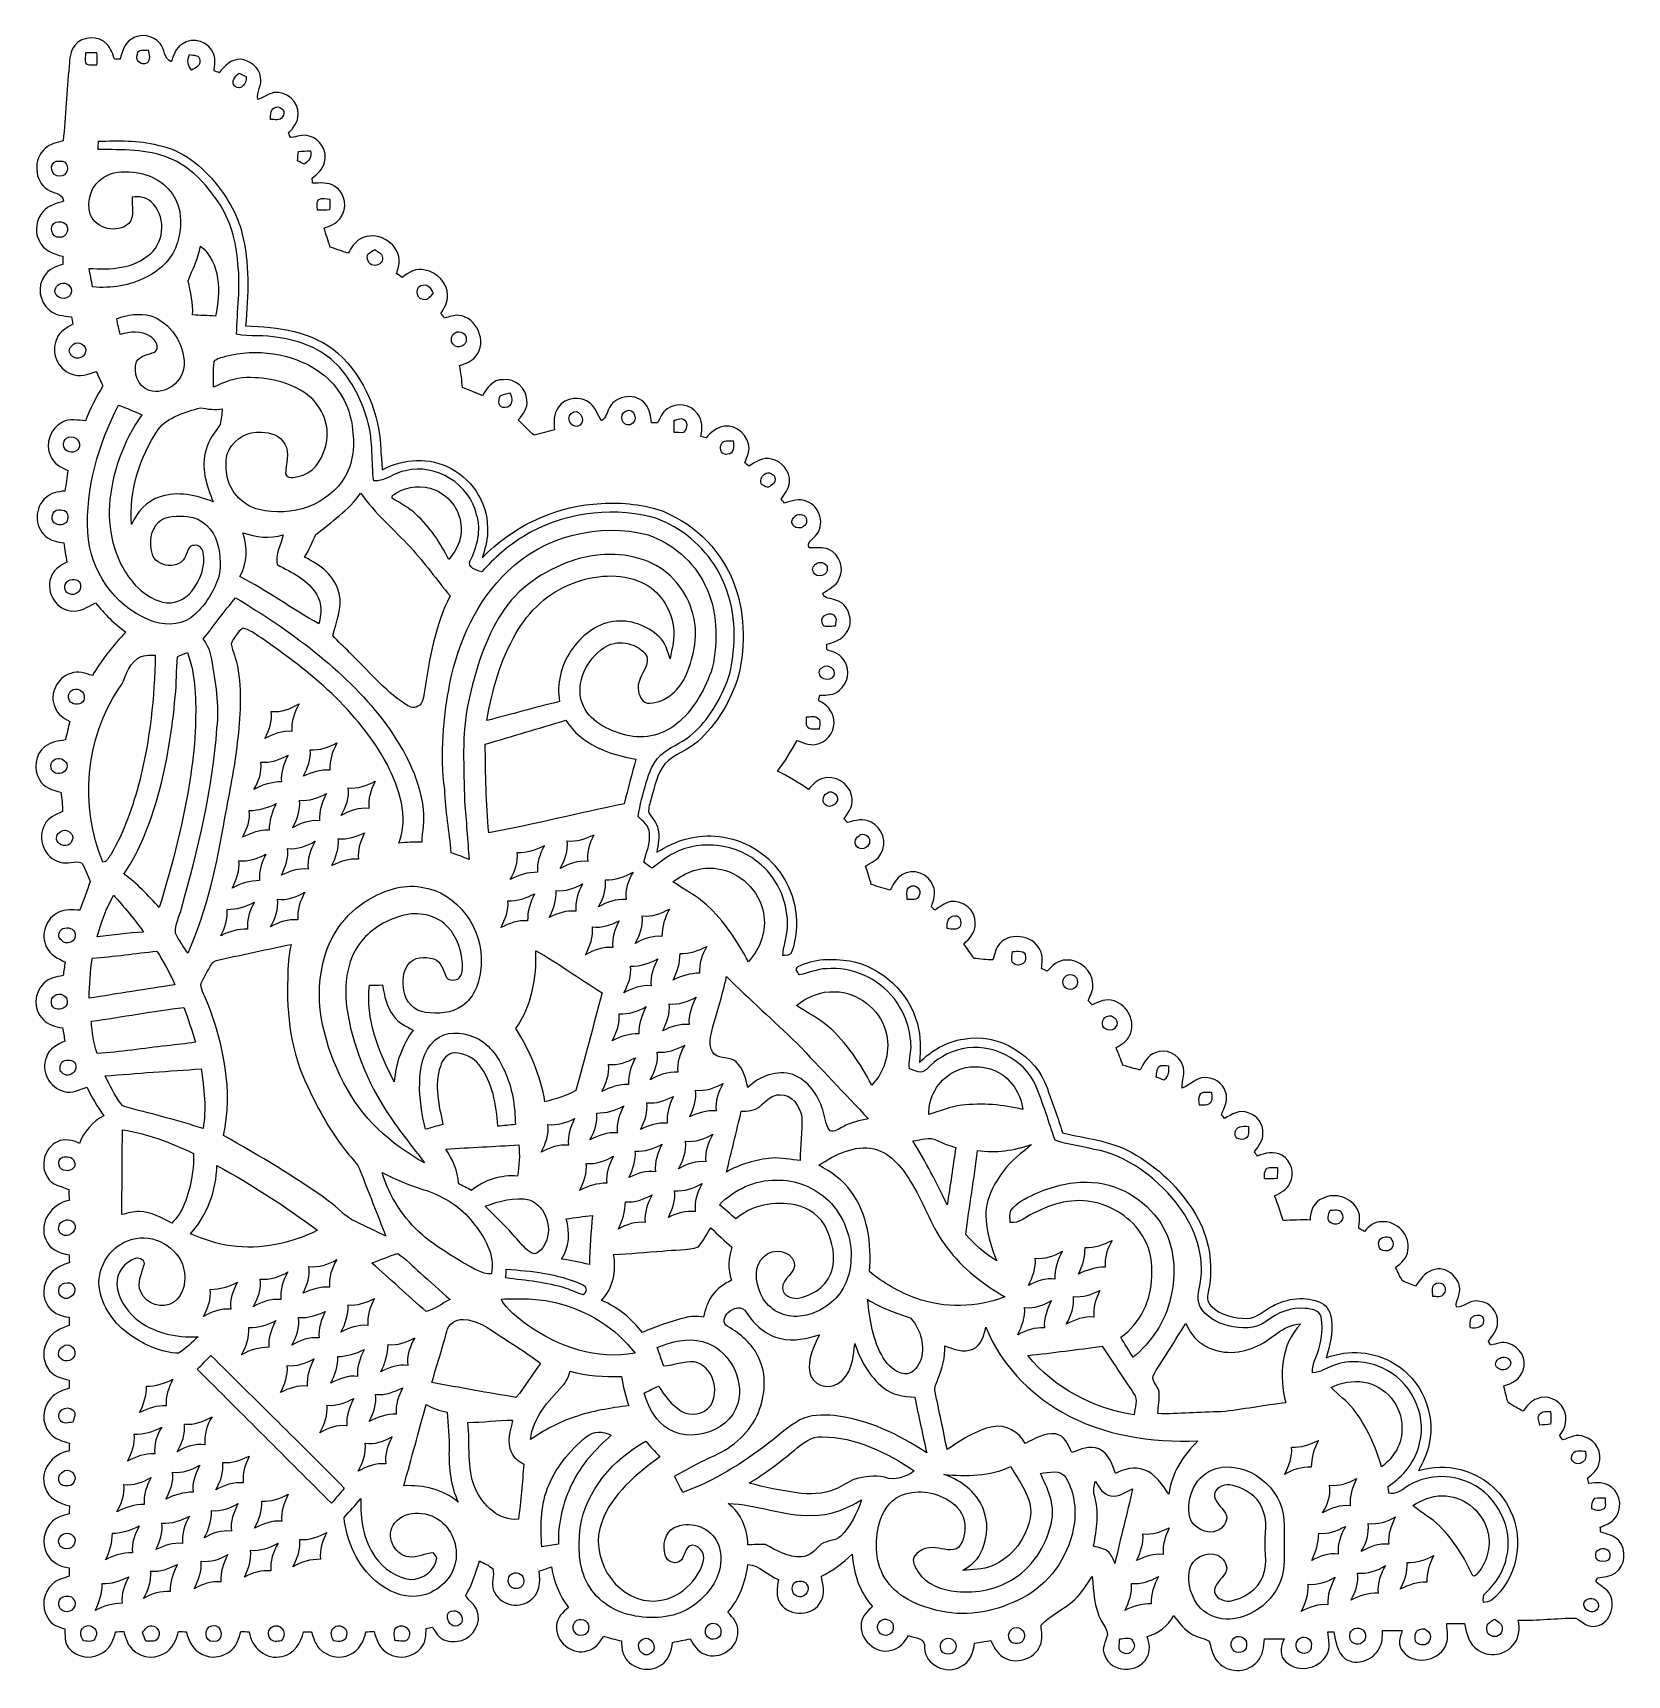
# Model space of a CAD drawing. Header units: centimetres. Extents: x -13.4 to 13.4, y -13.8 to 13.8.
import ezdxf

# ---------------------------------------------------------------- set-up
doc = ezdxf.new("R2010")
doc.units = ezdxf.units.CM
doc.header["$MEASUREMENT"] = 0
doc.layers.add('Camada 1', color=7, linetype='Continuous')

msp = doc.modelspace()

# ---------------------------------------------------------------- linework, layer by layer
at = {"layer": 'Camada 1', "color": 156}
for points, knots in [([(-11.70728, 13.68212), (-11.55981, 13.78902), (-11.33827, 13.75233), (-11.22609, 13.61122), (-11.22609, 13.61122), (-11.14107, 13.5195), (-11.16471, 13.36251), (-11.04053, 13.30254), (-11.04053, 13.30254), (-10.99643, 13.41084), (-10.96221, 13.53714), (-10.85567, 13.6017), (-10.85567, 13.6017), (-10.67752, 13.73152), (-10.38683, 13.63662), (-10.32228, 13.42495), (-10.32228, 13.42495), (-10.28946, 13.33605), (-10.30851, 13.24081), (-10.31804, 13.14979), (-10.31804, 13.14979), (-10.29652, 13.14238), (-10.25312, 13.12721), (-10.23161, 13.11944), (-10.23161, 13.11944), (-10.14729, 13.23551), (-10.02982, 13.34629), (-9.87707, 13.34629), (-9.87707, 13.34629), (-9.71902, 13.32618), (-9.55992, 13.21329), (-9.53735, 13.04643), (-9.53735, 13.04643), (-9.50806, 12.91554), (-9.60895, 12.79877), (-9.58215, 12.66789), (-9.58215, 12.66789), (-9.49078, 12.70528), (-9.40681, 12.76279), (-9.3098, 12.78501), (-9.3098, 12.78501), (-9.10307, 12.81465), (-8.89035, 12.62873), (-8.90551, 12.41707), (-8.90551, 12.41707), (-8.90658, 12.29218), (-8.98948, 12.19305), (-9.0685, 12.10556), (-9.0685, 12.10556), (-9.05898, 12.08651), (-9.03993, 12.04841), (-9.0304, 12.02936), (-9.0304, 12.02936), (-8.9288, 12.04207), (-8.82368, 12.09393), (-8.72207, 12.05547), (-8.72207, 12.05547), (-8.53616, 12.00855), (-8.40563, 11.79971), (-8.4656, 11.61238), (-8.4656, 11.61238), (-8.48994, 11.49702), (-8.58379, 11.41976), (-8.67021, 11.3485), (-8.67021, 11.3485), (-8.66845, 11.32699), (-8.66493, 11.28394), (-8.66316, 11.26243), (-8.66316, 11.26243), (-8.53898, 11.26842), (-8.40387, 11.28465), (-8.2938, 11.21198), (-8.2938, 11.21198), (-8.11106, 11.10615), (-8.0659, 10.83275), (-8.20243, 10.67258), (-8.20243, 10.67258), (-8.26487, 10.58333), (-8.36894, 10.54064), (-8.47055, 10.51383), (-8.47055, 10.51383), (-8.43879, 10.40553), (-8.40422, 10.29828), (-8.36929, 10.19069), (-8.36929, 10.19069), (-8.2684, 10.15717), (-8.16786, 10.12119), (-8.06661, 10.08768), (-8.06661, 10.08768), (-8.01229, 10.17728), (-7.96077, 10.27852), (-7.86236, 10.32721), (-7.86236, 10.32721), (-7.60518, 10.48066), (-7.23265, 10.27288), (-7.21006, 9.97902), (-7.21006, 9.97902), (-7.20231, 9.89858), (-7.23229, 9.82203), (-7.25382, 9.74619), (-7.25382, 9.74619), (-7.22277, 9.72431), (-7.19101, 9.70244), (-7.15892, 9.68092), (-7.15892, 9.68092), (-7.05202, 9.76488), (-6.91656, 9.84849), (-6.77474, 9.80616), (-6.77474, 9.80616), (-6.57577, 9.76665), (-6.40079, 9.59026), (-6.39692, 9.38176), (-6.39692, 9.38176), (-6.38632, 9.26747), (-6.45653, 9.17081), (-6.50909, 9.07591), (-6.50909, 9.07591), (-6.49427, 9.05721), (-6.46465, 9.01946), (-6.44947, 9.00041), (-6.44947, 9.00041), (-6.37046, 9.01876), (-6.29214, 9.05228), (-6.20923, 9.04521), (-6.20923, 9.04521), (-5.90656, 9.01382), (-5.72557, 8.59437), (-5.92349, 8.35836), (-5.92349, 8.35836), (-5.98874, 8.26981), (-6.09811, 8.23841), (-6.19619, 8.20208), (-6.19619, 8.20208), (-6.17255, 8.08002), (-6.15738, 7.9569), (-6.14785, 7.83307), (-6.14785, 7.83307), (-6.03462, 7.79251), (-5.92278, 7.74805), (-5.81413, 7.6962), (-5.81413, 7.6962), (-5.73933, 7.82567), (-5.63209, 7.9689), (-5.46559, 7.96431), (-5.46559, 7.96431), (-5.2645, 7.99006), (-5.07152, 7.82177), (-5.06448, 7.62034), (-5.06448, 7.62034), (-5.04859, 7.49087), (-5.12833, 7.38046), (-5.21053, 7.29051), (-5.21053, 7.29051), (-5.11915, 7.2076), (-5.0426, 7.10812), (-4.94454, 7.03262), (-4.94454, 7.03262), (-4.82917, 7.05767), (-4.71664, 7.09329), (-4.60162, 7.12045), (-4.60162, 7.12045), (-4.61256, 7.24958), (-4.62526, 7.39422), (-4.53636, 7.50147), (-4.53636, 7.50147), (-4.42524, 7.67749), (-4.15571, 7.69654), (-4.00156, 7.56849), (-4.00156, 7.56849), (-3.90877, 7.49265), (-3.8809, 7.36988), (-3.81423, 7.27463), (-3.81423, 7.27463), (-3.73027, 7.31767), (-3.72533, 7.42138), (-3.68053, 7.49477), (-3.68053, 7.49477), (-3.57011, 7.71172), (-3.21804, 7.74876), (-3.07162, 7.55049), (-3.07162, 7.55049), (-3.00143, 7.463), (-2.9852, 7.34871), (-2.97249, 7.24076), (-2.97249, 7.24076), (-2.93933, 7.24041), (-2.90583, 7.24005), (-2.87231, 7.23935), (-2.87231, 7.23935), (-2.83069, 7.32401), (-2.794, 7.41856), (-2.71251, 7.4736), (-2.71251, 7.4736), (-2.55939, 7.59213), (-2.31174, 7.55368), (-2.20203, 7.39315), (-2.20203, 7.39315), (-2.10925, 7.28768), (-2.12302, 7.13987), (-2.14383, 7.01111), (-2.14383, 7.01111), (-2.1149, 7.00298), (-2.08633, 6.99487), (-2.05739, 6.98641), (-2.05739, 6.98641), (-1.97555, 7.07531), (-1.88207, 7.16879), (-1.75541, 7.1829), (-1.75541, 7.1829), (-1.54094, 7.2143), (-1.33738, 7.02098), (-1.33349, 6.80895), (-1.33349, 6.80895), (-1.34443, 6.7257), (-1.37512, 6.64703), (-1.40475, 6.56907), (-1.40475, 6.56907), (-1.38747, 6.55425), (-1.35325, 6.52463), (-1.33631, 6.5098), (-1.33631, 6.5098), (-1.22907, 6.58777), (-1.09855, 6.67244), (-0.95956, 6.63256), (-0.95956, 6.63256), (-0.7821, 6.59835), (-0.6491, 6.42443), (-0.6551, 6.24521), (-0.6551, 6.24521), (-0.66498, 6.13516), (-0.73447, 6.04414), (-0.79657, 5.957), (-0.79657, 5.957), (-0.78281, 5.94113), (-0.75494, 5.90868), (-0.74117, 5.89244), (-0.74117, 5.89244), (-0.62089, 5.92983), (-0.48789, 5.97675), (-0.36512, 5.92101), (-0.36512, 5.92101), (-0.1404, 5.84129), (-0.05221, 5.51356), (-0.22189, 5.34105), (-0.22189, 5.34105), (-0.26846, 5.27897), (-0.37287, 5.23205), (-0.32666, 5.14032), (-0.32666, 5.14032), (-0.21802, 5.13115), (-0.10159, 5.16254), (0.00105, 5.11457), (0.00105, 5.11457), (0.18379, 5.03555), (0.27269, 4.78861), (0.17392, 4.61398), (0.17392, 4.61398), (0.1277, 4.49403), (-0.00212, 4.45065), (-0.09701, 4.37902), (-0.09701, 4.37902), (-0.08325, 4.27672), (0.04056, 4.30001), (0.11289, 4.26473), (0.11289, 4.26473), (0.33655, 4.20863), (0.43602, 3.90348), (0.30232, 3.71968), (0.30232, 3.71968), (0.23035, 3.60257), (0.09666, 3.55528), (-0.02998, 3.5246), (-0.02998, 3.5246), (-0.02928, 3.50061), (-0.0275, 3.45193), (-0.0268, 3.42793), (-0.0268, 3.42793), (0.08678, 3.39195), (0.21378, 3.34822), (0.27128, 3.23356), (0.27128, 3.23356), (0.36795, 3.07869), (0.32315, 2.86103), (0.18167, 2.7492), (0.18167, 2.7492), (0.09455, 2.66559), (-0.03352, 2.66488), (-0.14639, 2.66593), (-0.14639, 2.66593), (-0.15134, 2.643), (-0.16121, 2.59715), (-0.16615, 2.57422), (-0.16615, 2.57422), (-0.04163, 2.51178), (0.07267, 2.40488), (0.08784, 2.25918), (0.08784, 2.25918), (0.1157, 2.08774), (0.00916, 1.90605), (-0.1584, 1.85561), (-0.1584, 1.85561), (-0.28363, 1.80657), (-0.41485, 1.85384), (-0.52916, 1.90782), (-0.52916, 1.90782), (-0.62406, 1.72578), (-0.7373, 1.55434), (-0.85724, 1.38782), (-0.85724, 1.38782), (-0.67556, 1.3021), (-0.50095, 1.2012), (-0.33972, 1.08091), (-0.33972, 1.08091), (-0.27057, 1.15359), (-0.20425, 1.24178), (-0.10195, 1.26824), (-0.10195, 1.26824), (0.10089, 1.33173), (0.34079, 1.19062), (0.38629, 0.98354), (0.38629, 0.98354), (0.43144, 0.84208), (0.34607, 0.70414), (0.2607, 0.5976), (0.2607, 0.5976), (0.27515, 0.57962), (0.30444, 0.54397), (0.31891, 0.52634), (0.31891, 0.52634), (0.44555, 0.56479), (0.58702, 0.60501), (0.71225, 0.53657), (0.71225, 0.53657), (0.89675, 0.44309), (0.99518, 0.18767), (0.87911, 0.00494), (0.87911, 0.00494), (0.8262, -0.09947), (0.71508, -0.14781), (0.61841, -0.20214), (0.61841, -0.20214), (0.65687, -0.30444), (0.68791, -0.40922), (0.7172, -0.51505), (0.7172, -0.51505), (0.82303, -0.54575), (0.92886, -0.57608), (1.03504, -0.60642), (1.03504, -0.60642), (1.08267, -0.51011), (1.13524, -0.40886), (1.23189, -0.35312), (1.23189, -0.35312), (1.41286, -0.22754), (1.68909, -0.33372), (1.75823, -0.53798), (1.75823, -0.53798), (1.8101, -0.65193), (1.76001, -0.77364), (1.7272, -0.88511), (1.7272, -0.88511), (1.74201, -0.90028), (1.77236, -0.93062), (1.78752, -0.94614), (1.78752, -0.94614), (1.86725, -0.88688), (1.94804, -0.82232), (2.04716, -0.8001), (2.04716, -0.8001), (2.25283, -0.76975), (2.47791, -0.94543), (2.46167, -1.16204), (2.46167, -1.16204), (2.47261, -1.30844), (2.36643, -1.42063), (2.26871, -1.51377), (2.26871, -1.51377), (2.32938, -1.59137), (2.38583, -1.67181), (2.44086, -1.75365), (2.44086, -1.75365), (2.54528, -1.766), (2.65041, -1.77482), (2.7559, -1.78047), (2.7559, -1.78047), (2.78553, -1.6838), (2.80492, -1.57656), (2.8776, -1.50142), (2.8776, -1.50142), (3.07233, -1.29611), (3.47802, -1.37829), (3.56622, -1.65064), (3.56622, -1.65064), (3.60079, -1.73708), (3.58245, -1.83127), (3.57504, -1.92088), (3.57504, -1.92088), (3.60715, -1.93745), (3.63926, -1.95367), (3.67171, -1.97026), (3.67171, -1.97026), (3.75179, -1.87642), (3.85375, -1.78011), (3.98604, -1.78257), (3.98604, -1.78257), (4.21323, -1.766), (4.43652, -1.95791), (4.43723, -2.18863), (4.43723, -2.18863), (4.44712, -2.28706), (4.39666, -2.37525), (4.35715, -2.46133), (4.35715, -2.46133), (4.37409, -2.47896), (4.40796, -2.51388), (4.42489, -2.53152), (4.42489, -2.53152), (4.53813, -2.47755), (4.66689, -2.42288), (4.79319, -2.46839), (4.79319, -2.46839), (5.02038, -2.53824), (5.16361, -2.82468), (5.05741, -3.04341), (5.05741, -3.04341), (5.01543, -3.14395), (4.91737, -3.20075), (4.8274, -3.25261), (4.8274, -3.25261), (4.86657, -3.35068), (4.90502, -3.4491), (4.94276, -3.54787), (4.94276, -3.54787), (5.03943, -3.5754), (5.13574, -3.60398), (5.23275, -3.63114), (5.23275, -3.63114), (5.28849, -3.51401), (5.35445, -3.38278), (5.4864, -3.33798), (5.4864, -3.33798), (5.6582, -3.25191), (5.88222, -3.36868), (5.94359, -3.54329), (5.94359, -3.54329), (6.00039, -3.66818), (5.92454, -3.80047), (5.93689, -3.93064), (5.93689, -3.93064), (6.06882, -3.8862), (6.16479, -3.7525), (6.31331, -3.75637), (6.31331, -3.75637), (6.46465, -3.74826), (6.61882, -3.84632), (6.66255, -3.99415), (6.66255, -3.99415), (6.71865, -4.12433), (6.64951, -4.25767), (6.59553, -4.37515), (6.59553, -4.37515), (6.60893, -4.39208), (6.63539, -4.4256), (6.64879, -4.44217), (6.64879, -4.44217), (6.76733, -4.37444), (6.90597, -4.28625), (7.04639, -4.34728), (7.04639, -4.34728), (7.19454, -4.38714), (7.30462, -4.53565), (7.29192, -4.69018), (7.29192, -4.69018), (7.30037, -4.81365), (7.21535, -4.91067), (7.14798, -5.0045), (7.14798, -5.0045), (7.16068, -5.02179), (7.18643, -5.05707), (7.19949, -5.07434), (7.19949, -5.07434), (7.32649, -5.02038), (7.47994, -4.98544), (7.60694, -5.06024), (7.60694, -5.06024), (7.76993, -5.14561), (7.83307, -5.36645), (7.74664, -5.52767), (7.74664, -5.52767), (7.70042, -5.63808), (7.58542, -5.68924), (7.48629, -5.74216), (7.48629, -5.74216), (7.5445, -5.87728), (7.59178, -6.01661), (7.63305, -6.15772), (7.63305, -6.15772), (7.78333, -6.14574), (7.93396, -6.14574), (8.0846, -6.1468), (8.0846, -6.1468), (8.08355, -6.00075), (8.14563, -5.84093), (8.29132, -5.7852), (8.29132, -5.7852), (8.50265, -5.6709), (8.79228, -5.77568), (8.88893, -5.99298), (8.88893, -5.99298), (8.93302, -6.08507), (8.91258, -6.18878), (8.90023, -6.2858), (8.90023, -6.2858), (8.93163, -6.30273), (8.96301, -6.32001), (8.99512, -6.3373), (8.99512, -6.3373), (9.06921, -6.2551), (9.16057, -6.17255), (9.27946, -6.17714), (9.27946, -6.17714), (9.53698, -6.14927), (9.77582, -6.40396), (9.72714, -6.65902), (9.72714, -6.65902), (9.71549, -6.78673), (9.61036, -6.87), (9.52005, -6.94689), (9.52005, -6.94689), (9.55745, -7.01852), (9.59026, -7.09295), (9.63224, -7.1628), (9.63224, -7.1628), (9.70209, -7.20443), (9.7811, -7.22629), (9.8559, -7.25874), (9.8559, -7.25874), (9.93034, -7.15362), (10.00125, -7.02944), (10.13424, -6.99135), (10.13424, -6.99135), (10.37695, -6.88622), (10.66095, -7.15644), (10.58333, -7.4048), (10.58333, -7.4048), (10.57205, -7.47394), (10.51207, -7.54167), (10.54876, -7.61223), (10.54876, -7.61223), (10.68387, -7.60976), (10.79076, -7.46619), (10.9347, -7.51311), (10.9347, -7.51311), (11.10967, -7.53075), (11.23772, -7.69408), (11.2335, -7.86553), (11.2335, -7.86553), (11.23385, -7.98971), (11.14882, -8.08743), (11.07792, -8.17986), (11.07792, -8.17986), (11.08745, -8.19714), (11.1065, -8.2317), (11.11603, -8.24864), (11.11603, -8.24864), (11.2155, -8.22749), (11.32063, -8.17986), (11.42152, -8.22325), (11.42152, -8.22325), (11.6011, -8.27475), (11.73621, -8.48501), (11.66035, -8.66705), (11.66035, -8.66705), (11.61661, -8.81274), (11.47692, -8.89916), (11.33581, -8.93197), (11.33581, -8.93197), (11.36085, -9.02687), (11.37567, -9.12566), (11.41518, -9.21666), (11.41518, -9.21666), (11.49244, -9.27135), (11.57851, -9.31228), (11.66106, -9.35955), (11.66106, -9.35955), (11.72245, -9.2724), (11.79018, -9.17821), (11.89884, -9.14822), (11.89884, -9.14822), (12.05934, -9.07873), (12.26397, -9.16128), (12.33699, -9.31932), (12.33699, -9.31932), (12.41882, -9.46679), (12.37261, -9.6453), (12.27349, -9.77159), (12.27349, -9.77159), (12.28724, -9.78887), (12.31477, -9.8231), (12.32851, -9.84037), (12.32851, -9.84037), (12.44423, -9.80122), (12.56805, -9.7296), (12.69083, -9.78641), (12.69083, -9.78641), (12.88238, -9.83721), (13.00127, -10.06193), (12.93247, -10.24748), (12.93247, -10.24748), (12.9053, -10.34837), (12.82276, -10.41752), (12.74409, -10.47962), (12.74409, -10.47962), (12.74938, -10.50183), (12.75997, -10.547), (12.76526, -10.56957), (12.76526, -10.56957), (12.89261, -10.5537), (13.03867, -10.54311), (13.14309, -10.63412), (13.14309, -10.63412), (13.31453, -10.75513), (13.33005, -11.02818), (13.18577, -11.17599), (13.18577, -11.17599), (13.12474, -11.24196), (13.03655, -11.26949), (12.95646, -11.30406), (12.95646, -11.30406), (12.95858, -11.32521), (12.96246, -11.36791), (12.96458, -11.38907), (12.96458, -11.38907), (13.07007, -11.42259), (13.19072, -11.44269), (13.2662, -11.53159), (13.2662, -11.53159), (13.40767, -11.684), (13.37697, -11.95528), (13.20906, -12.07557), (13.20906, -12.07557), (13.12157, -12.13801), (13.0108, -12.13838), (12.90954, -12.15636), (12.90954, -12.15636), (12.90177, -12.17188), (12.88696, -12.20257), (12.87955, -12.21809), (12.87955, -12.21809), (12.9487, -12.28478), (13.04149, -12.32464), (13.10075, -12.40225), (13.10075, -12.40225), (13.22351, -12.59699), (13.13602, -12.90849), (12.89861, -12.96423), (12.89861, -12.96423), (12.76066, -13.00585), (12.65378, -12.89402), (12.54619, -12.83053), (12.54619, -12.83053), (12.2234, -12.83334), (11.90271, -12.87533), (11.57993, -12.8644), (11.57993, -12.8644), (11.6085, -13.00938), (11.59827, -13.17625), (11.48927, -13.28773), (11.48927, -13.28773), (11.33439, -13.47998), (11.01724, -13.50081), (10.84615, -13.31911), (10.84615, -13.31911), (10.72797, -13.22034), (10.71491, -13.06054), (10.67435, -12.92294), (10.67435, -12.92294), (10.57663, -12.92153), (10.47891, -12.92189), (10.38153, -12.92153), (10.38153, -12.92153), (10.38048, -13.05172), (10.42175, -13.19494), (10.34944, -13.31382), (10.34944, -13.31382), (10.2182, -13.56289), (9.8231, -13.62321), (9.64564, -13.39144), (9.64564, -13.39144), (9.54369, -13.29443), (9.59343, -13.15261), (9.63153, -13.03972), (9.63153, -13.03972), (9.52146, -13.03972), (9.41175, -13.04008), (9.30239, -13.03972), (9.30239, -13.03972), (9.29815, -13.14131), (9.29957, -13.24926), (9.2456, -13.34028), (9.2456, -13.34028), (9.14646, -13.53609), (8.86566, -13.64684), (8.67587, -13.5135), (8.67587, -13.5135), (8.53615, -13.40731), (8.51358, -13.2221), (8.48465, -13.06159), (8.48465, -13.06159), (8.45855, -13.06159), (8.40705, -13.06125), (8.38129, -13.06125), (8.38129, -13.06125), (8.39257, -13.1886), (8.43774, -13.329), (8.36259, -13.44612), (8.36259, -13.44612), (8.23277, -13.70753), (7.82319, -13.76257), (7.64329, -13.52549), (7.64329, -13.52549), (7.56002, -13.42178), (7.60411, -13.28949), (7.64786, -13.18012), (7.64786, -13.18012), (7.53745, -13.18119), (7.42738, -13.18153), (7.31767, -13.18048), (7.31767, -13.18048), (7.30532, -13.30959), (7.29721, -13.45318), (7.20441, -13.55443), (7.20441, -13.55443), (7.05448, -13.74104), (6.75181, -13.76539), (6.57436, -13.60523), (6.57436, -13.60523), (6.45018, -13.51385), (6.43536, -13.35193), (6.3881, -13.21717), (6.3881, -13.21717), (6.30344, -13.16672), (6.20148, -13.15755), (6.1154, -13.11027), (6.1154, -13.11027), (5.97923, -13.03548), (5.88327, -12.90884), (5.79261, -12.78678), (5.79261, -12.78678), (5.70442, -12.96599), (5.53861, -13.0891), (5.34704, -13.13921), (5.34704, -13.13921), (5.38797, -13.25245), (5.40878, -13.38438), (5.34423, -13.49409), (5.34423, -13.49409), (5.20664, -13.76468), (4.73463, -13.7555), (4.63585, -13.45742), (4.63585, -13.45742), (4.57234, -13.34135), (4.6542, -13.2274), (4.68066, -13.11521), (4.68066, -13.11521), (4.68453, -13.02597), (4.61963, -12.95646), (4.58116, -12.88167), (4.58116, -12.88167), (4.45416, -12.65414), (4.45416, -12.38566), (4.42665, -12.13379), (4.42665, -12.13379), (4.33458, -12.26925), (4.24921, -12.41212), (4.12679, -12.52326), (4.12679, -12.52326), (3.95851, -12.68976), (3.72497, -12.7716), (3.56763, -12.95118), (3.56763, -12.95118), (3.57611, -13.06442), (3.60362, -13.18541), (3.55035, -13.29231), (3.55035, -13.29231), (3.45581, -13.52727), (3.12949, -13.62321), (2.92135, -13.48034), (2.92135, -13.48034), (2.82187, -13.41931), (2.77459, -13.30783), (2.72167, -13.2094), (2.72167, -13.2094), (2.63136, -13.22387), (2.54141, -13.23903), (2.45109, -13.25104), (2.45109, -13.25104), (2.43311, -13.40872), (2.37525, -13.5777), (2.21896, -13.64721), (2.21896, -13.64721), (1.97696, -13.79007), (1.61748, -13.61792), (1.60796, -13.32864), (1.60796, -13.32864), (1.63865, -13.16567), (1.44744, -13.16777), (1.34055, -13.1265), (1.34055, -13.1265), (1.27458, -13.23481), (1.18745, -13.34664), (1.0555, -13.3731), (1.0555, -13.3731), (0.7888, -13.444), (0.50129, -13.18541), (0.54926, -12.91201), (0.54926, -12.91201), (0.56198, -12.79313), (0.65475, -12.71093), (0.73837, -12.6365), (0.73837, -12.6365), (0.51788, -12.39697), (0.41733, -12.07523), (0.39334, -11.75597), (0.39334, -11.75597), (0.24518, -11.90941), (0.06843, -12.03077), (-0.11994, -12.13026), (-0.11994, -12.13026), (-0.10018, -12.26572), (-0.05186, -12.41565), (-0.12488, -12.54407), (-0.12488, -12.54407), (-0.24411, -12.80054), (-0.65263, -12.82452), (-0.80751, -12.59028), (-0.80751, -12.59028), (-0.89252, -12.47069), (-0.86184, -12.32041), (-0.8442, -12.18564), (-0.8442, -12.18564), (-1.02481, -12.11896), (-1.15322, -11.94152), (-1.35431, -11.93305), (-1.35431, -11.93305), (-1.40053, -12.22162), (-1.49119, -12.5095), (-1.68945, -12.73174), (-1.68945, -12.73174), (-1.61079, -12.82417), (-1.51341, -12.92189), (-1.524, -13.05453), (-1.524, -13.05453), (-1.50777, -13.33146), (-1.82915, -13.5442), (-2.08068, -13.43837), (-2.08068, -13.43837), (-2.1985, -13.39532), (-2.26625, -13.2842), (-2.32304, -13.18012), (-2.32304, -13.18012), (-2.42217, -13.202), (-2.52201, -13.21929), (-2.62113, -13.23974), (-2.62113, -13.23974), (-2.63913, -13.38297), (-2.68111, -13.54313), (-2.81552, -13.62109), (-2.81552, -13.62109), (-3.02401, -13.76856), (-3.36232, -13.67401), (-3.44735, -13.42884), (-3.44735, -13.42884), (-3.47591, -13.36145), (-3.47345, -13.28737), (-3.47944, -13.21647), (-3.47944, -13.21647), (-3.57928, -13.19072), (-3.67911, -13.16496), (-3.77859, -13.1378), (-3.77859, -13.1378), (-3.83962, -13.24222), (-3.92041, -13.34698), (-4.04388, -13.37875), (-4.04388, -13.37875), (-4.30142, -13.46799), (-4.59809, -13.22563), (-4.56988, -12.95717), (-4.56988, -12.95717), (-4.55753, -12.8277), (-4.46439, -12.72892), (-4.36667, -12.65307), (-4.36667, -12.65307), (-4.5212, -12.45622), (-4.6161, -12.21951), (-4.65172, -11.97256), (-4.65172, -11.97256), (-4.72157, -11.9962), (-4.79142, -12.01914), (-4.86163, -12.04207), (-4.86163, -12.04207), (-4.8327, -12.22092), (-4.8521, -12.43858), (-5.02214, -12.543), (-5.02214, -12.543), (-5.22181, -12.68835), (-5.5372, -12.59981), (-5.62575, -12.36839), (-5.62575, -12.36839), (-5.68077, -12.24986), (-5.6028, -12.12144), (-5.63879, -12.0015), (-5.63879, -12.0015), (-5.70618, -11.94647), (-5.78484, -11.908), (-5.86281, -11.87097), (-5.86281, -11.87097), (-5.92737, -12.07135), (-5.98416, -12.27525), (-6.09528, -12.45658), (-6.09528, -12.45658), (-6.03637, -12.54478), (-5.93407, -12.60264), (-5.90267, -12.70952), (-5.90267, -12.70952), (-5.82188, -12.90742), (-5.9637, -13.13992), (-6.15597, -13.20729), (-6.15597, -13.20729), (-6.25439, -13.23092), (-6.3634, -13.23445), (-6.45795, -13.19459), (-6.45795, -13.19459), (-6.54967, -13.15614), (-6.60047, -13.06653), (-6.65056, -12.98645), (-6.65056, -12.98645), (-6.68689, -12.99209), (-6.72324, -12.99845), (-6.75922, -13.00514), (-6.75922, -13.00514), (-6.76098, -13.11875), (-6.76134, -13.2468), (-6.846, -13.33465), (-6.846, -13.33465), (-6.97583, -13.49516), (-7.221, -13.53502), (-7.39527, -13.4239), (-7.39527, -13.4239), (-7.53674, -13.35475), (-7.59249, -13.19776), (-7.63235, -13.05665), (-7.63235, -13.05665), (-7.67785, -13.05842), (-7.72337, -13.06054), (-7.76851, -13.06264), (-7.76851, -13.06264), (-7.80238, -13.21752), (-7.88175, -13.37909), (-8.03698, -13.44188), (-8.03698, -13.44188), (-8.20455, -13.53219), (-8.41798, -13.47716), (-8.54745, -13.34628), (-8.54745, -13.34628), (-8.62223, -13.26832), (-8.64975, -13.16073), (-8.6808, -13.06089), (-8.6808, -13.06089), (-8.72596, -13.06054), (-8.77146, -13.06054), (-8.81697, -13.06054), (-8.81697, -13.06054), (-8.85331, -13.24926), (-8.97713, -13.43306), (-9.1754, -13.4747), (-9.1754, -13.4747), (-9.44033, -13.54596), (-9.69821, -13.32194), (-9.72784, -13.0623), (-9.72784, -13.0623), (-9.77441, -13.06018), (-9.82062, -13.05842), (-9.86683, -13.05665), (-9.86683, -13.05665), (-9.90211, -13.16637), (-9.93104, -13.28773), (-10.021, -13.36745), (-10.021, -13.36745), (-10.154, -13.4821), (-10.35543, -13.5269), (-10.51489, -13.44048), (-10.51489, -13.44048), (-10.67046, -13.37697), (-10.74842, -13.21611), (-10.7837, -13.06159), (-10.7837, -13.06159), (-10.82815, -13.06018), (-10.87261, -13.05913), (-10.91706, -13.05842), (-10.91706, -13.05842), (-10.9548, -13.202), (-11.01725, -13.3551), (-11.1573, -13.42672), (-11.1573, -13.42672), (-11.34709, -13.54525), (-11.61909, -13.47857), (-11.74115, -13.29407), (-11.74115, -13.29407), (-11.78947, -13.22351), (-11.80888, -13.13921), (-11.83534, -13.05947), (-11.83534, -13.05947), (-11.8812, -13.05947), (-11.92706, -13.05984), (-11.97256, -13.06018), (-11.97256, -13.06018), (-12.00291, -13.21576), (-12.08193, -13.37592), (-12.2368, -13.43942), (-12.2368, -13.43942), (-12.40931, -13.53538), (-12.63826, -13.47716), (-12.76526, -13.33287), (-12.76526, -13.33287), (-12.82876, -13.23974), (-12.81994, -13.1198), (-12.82594, -13.01221), (-12.82594, -13.01221), (-12.93671, -12.98081), (-13.05736, -12.93741), (-13.11133, -12.82664), (-13.11133, -12.82664), (-13.2281, -12.65061), (-13.1886, -12.39943), (-13.03231, -12.26114), (-13.03231, -12.26114), (-12.95505, -12.18635), (-12.84745, -12.16201), (-12.74903, -12.12885), (-12.74903, -12.12885), (-12.75009, -12.08229), (-12.75079, -12.03642), (-12.75185, -11.99056), (-12.75185, -11.99056), (-12.90072, -11.96516), (-13.05454, -11.89567), (-13.12403, -11.75315), (-13.12403, -11.75315), (-13.22846, -11.57781), (-13.17519, -11.3418), (-13.0302, -11.20668), (-13.0302, -11.20668), (-12.95435, -11.13542), (-12.85134, -11.10862), (-12.75397, -11.08216), (-12.75397, -11.08216), (-12.75221, -11.04864), (-12.74867, -10.98196), (-12.74692, -10.94846), (-12.74692, -10.94846), (-12.91624, -10.90719), (-13.0997, -10.82392), (-13.15191, -10.64119), (-13.15191, -10.64119), (-13.26444, -10.36355), (-13.02914, -10.06581), (-12.7515, -10.02629), (-12.7515, -10.02629), (-12.75044, -9.98149), (-12.74903, -9.93668), (-12.74762, -9.89259), (-12.74762, -9.89259), (-12.86686, -9.86119), (-12.99457, -9.82627), (-13.07499, -9.72502), (-13.07499, -9.72502), (-13.2274, -9.56132), (-13.2027, -9.29252), (-13.05454, -9.13482), (-13.05454, -9.13482), (-12.97833, -9.04205), (-12.8591, -9.00959), (-12.75044, -8.9722), (-12.75044, -8.9722), (-12.75009, -8.92739), (-12.74973, -8.88259), (-12.74903, -8.83849), (-12.74903, -8.83849), (-12.88308, -8.80285), (-13.04007, -8.76582), (-13.11062, -8.63247), (-13.11062, -8.63247), (-13.20376, -8.49207), (-13.20023, -8.30367), (-13.11062, -8.16292), (-13.11062, -8.16292), (-13.03796, -8.0264), (-12.88944, -7.9622), (-12.74938, -7.91951), (-12.74938, -7.91951), (-12.74973, -7.87293), (-12.74938, -7.82708), (-12.74938, -7.78121), (-12.74938, -7.78121), (-12.89791, -7.7604), (-13.05841, -7.70183), (-13.12615, -7.55614), (-13.12615, -7.55614), (-13.22987, -7.37941), (-13.1706, -7.14587), (-13.02914, -7.00829), (-13.02914, -7.00829), (-12.95223, -6.93208), (-12.84499, -6.90174), (-12.74727, -6.86223), (-12.74727, -6.86223), (-12.74867, -6.82907), (-12.75185, -6.76275), (-12.75326, -6.72958), (-12.75326, -6.72958), (-12.91025, -6.70382), (-13.08381, -6.63716), (-13.14273, -6.47488), (-13.14273, -6.47488), (-13.2715, -6.19407), (-13.04183, -5.86422), (-12.75221, -5.82048), (-12.75221, -5.82048), (-12.75397, -5.75909), (-12.75432, -5.69806), (-12.75926, -5.63703), (-12.75926, -5.63703), (-12.88132, -5.57459), (-13.04784, -5.56436), (-13.11698, -5.42678), (-13.11698, -5.42678), (-13.24821, -5.22887), (-13.16354, -4.93253), (-12.94977, -4.83164), (-12.94977, -4.83164), (-12.82981, -4.77519), (-12.69294, -4.80484), (-12.579, -4.86163), (-12.579, -4.86163), (-12.50456, -4.6609), (-12.35957, -4.49757), (-12.17118, -4.39702), (-12.17118, -4.39702), (-12.27701, -4.2439), (-12.37368, -4.0841), (-12.45517, -3.91688), (-12.45517, -3.91688), (-12.579, -3.95323), (-12.70599, -4.03119), (-12.83793, -3.98673), (-12.83793, -3.98673), (-13.07711, -3.93135), (-13.23445, -3.64172), (-13.13285, -3.41417), (-13.13285, -3.41417), (-13.09193, -3.26955), (-12.95082, -3.19899), (-12.82382, -3.14501), (-12.82382, -3.14501), (-12.83652, -3.07021), (-12.84499, -2.99507), (-12.86544, -2.9224), (-12.86544, -2.9224), (-12.97904, -2.89243), (-13.10604, -2.87372), (-13.18895, -2.78165), (-13.18895, -2.78165), (-13.35475, -2.61832), (-13.34629, -2.32657), (-13.17695, -2.16923), (-13.17695, -2.16923), (-13.09088, -2.0835), (-12.96776, -2.06058), (-12.8524, -2.04257), (-12.8524, -2.04257), (-12.84111, -1.96639), (-12.82981, -1.89052), (-12.81923, -1.81468), (-12.81923, -1.81468), (-12.93918, -1.75541), (-13.0757, -1.69509), (-13.13074, -1.56316), (-13.13074, -1.56316), (-13.23975, -1.35714), (-13.14097, -1.06856), (-12.92366, -0.98), (-12.92366, -0.98), (-12.81465, -0.92251), (-12.68976, -0.94192), (-12.57194, -0.94333), (-12.57194, -0.94333), (-12.52043, -0.78034), (-12.44423, -0.62476), (-12.40155, -0.46002), (-12.40155, -0.46002), (-12.44141, -0.35348), (-12.48656, -0.24835), (-12.53912, -0.1471), (-12.53912, -0.1471), (-12.65802, -0.10795), (-12.78361, -0.17673), (-12.90249, -0.13545), (-12.90249, -0.13545), (-13.16637, -0.07408), (-13.30395, 0.26775), (-13.15966, 0.496), (-13.15966, 0.496), (-13.10534, 0.6163), (-12.97304, 0.65722), (-12.86439, 0.71225), (-12.86439, 0.71225), (-12.8591, 0.82161), (-12.88027, 0.92991), (-12.89049, 1.03823), (-12.89049, 1.03823), (-13.02667, 1.0689), (-13.17942, 1.11441), (-13.24856, 1.24777), (-13.24856, 1.24777), (-13.3611, 1.42205), (-13.32441, 1.67393), (-13.15931, 1.80199), (-13.15931, 1.80199), (-13.06442, 1.88489), (-12.93424, 1.89371), (-12.81571, 1.91523), (-12.81571, 1.91523), (-12.79102, 2.0186), (-12.76526, 2.12124), (-12.74197, 2.22462), (-12.74197, 2.22462), (-12.84358, 2.27753), (-12.94765, 2.34667), (-12.98892, 2.45886), (-12.98892, 2.45886), (-13.09334, 2.67687), (-12.95541, 2.96686), (-12.72469, 3.03247), (-12.72469, 3.03247), (-12.60369, 3.08151), (-12.47845, 3.02894), (-12.36027, 2.99826), (-12.36027, 2.99826), (-12.20117, 3.26143), (-12.01349, 3.50697), (-11.79829, 3.72709), (-11.79829, 3.72709), (-11.99268, 3.86221), (-12.15918, 4.03294), (-12.30841, 4.21569), (-12.30841, 4.21569), (-12.44176, 4.15008), (-12.57793, 4.05095), (-12.73492, 4.08374), (-12.73492, 4.08374), (-12.99915, 4.12043), (-13.16531, 4.44641), (-13.04113, 4.68241), (-13.04113, 4.68241), (-12.99422, 4.79107), (-12.88768, 4.84998), (-12.78784, 4.90185), (-12.78784, 4.90185), (-12.80971, 5.00837), (-12.82735, 5.11562), (-12.84005, 5.22357), (-12.84005, 5.22357), (-12.948, 5.24121), (-13.06548, 5.2585), (-13.14661, 5.33858), (-13.14661, 5.33858), (-13.33958, 5.49416), (-13.3357, 5.82612), (-13.14415, 5.98099), (-13.14415, 5.98099), (-13.06124, 6.06743), (-12.93706, 6.08083), (-12.82488, 6.09528), (-12.82488, 6.09528), (-12.80477, 6.20959), (-12.78572, 6.32388), (-12.77408, 6.4396), (-12.77408, 6.4396), (-12.89014, 6.49286), (-13.0175, 6.55567), (-13.0623, 6.68479), (-13.0623, 6.68479), (-13.16637, 6.88728), (-13.06407, 7.15432), (-12.86333, 7.2517), (-12.86333, 7.2517), (-12.74515, 7.31767), (-12.60581, 7.28169), (-12.4788, 7.27321), (-12.4788, 7.27321), (-12.3952, 7.47642), (-12.29888, 7.67362), (-12.18635, 7.86236), (-12.18635, 7.86236), (-12.22516, 7.94208), (-12.2615, 8.02286), (-12.29713, 8.10365), (-12.29713, 8.10365), (-12.43048, 8.0525), (-12.57935, 8.00276), (-12.71905, 8.06309), (-12.71905, 8.06309), (-12.94835, 8.14422), (-13.063, 8.43209), (-12.96, 8.65116), (-12.96, 8.65116), (-12.91272, 8.77147), (-12.79595, 8.8392), (-12.68729, 8.89669), (-12.68729, 8.89669), (-12.69576, 8.93867), (-12.70458, 8.98066), (-12.71305, 9.02264), (-12.71305, 9.02264), (-12.84216, 9.03922), (-12.98927, 9.03781), (-13.08805, 9.13694), (-13.08805, 9.13694), (-13.25279, 9.27381), (-13.2909, 9.5324), (-13.16707, 9.70879), (-13.16707, 9.70879), (-13.10322, 9.82062), (-12.97658, 9.86613), (-12.86016, 9.90141), (-12.86016, 9.90141), (-12.85945, 9.93493), (-12.85804, 10.00266), (-12.85733, 10.03652), (-12.85733, 10.03652), (-13.01644, 10.07109), (-13.19247, 10.13882), (-13.25774, 10.30216), (-13.25774, 10.30216), (-13.34099, 10.46021), (-13.29972, 10.65671), (-13.1886, 10.79005), (-13.1886, 10.79005), (-13.10181, 10.89095), (-12.96528, 10.91847), (-12.84675, 10.96504), (-12.84675, 10.96504), (-12.86509, 11.10368), (-13.02032, 11.09203), (-13.11275, 11.158), (-13.11275, 11.158), (-13.34205, 11.3037), (-13.36075, 11.67553), (-13.15261, 11.84768), (-13.15261, 11.84768), (-13.07218, 11.92705), (-12.95788, 11.94964), (-12.85205, 11.97574), (-12.85205, 11.97574), (-12.81007, 12.39379), (-12.79948, 12.81465), (-12.75044, 13.23199), (-12.75044, 13.23199), (-12.74339, 13.35051), (-12.73704, 13.48069), (-12.65766, 13.57665), (-12.65766, 13.57665), (-12.52995, 13.73751), (-12.25832, 13.75163), (-12.11756, 13.60064), (-12.11756, 13.60064), (-12.04841, 13.53043), (-12.02231, 13.43271), (-11.98668, 13.34346), (-11.98668, 13.34346), (-11.96374, 13.34452), (-11.91789, 13.34664), (-11.89495, 13.34805), (-11.89495, 13.34805), (-11.86038, 13.47116), (-11.82546, 13.61122), (-11.70728, 13.68212)], [0, 0, 0, 0, 0.00287356, 0.00287356, 0.00287356, 0.00287356, 0.00574713, 0.00574713, 0.00574713, 0.00574713, 0.00862069, 0.00862069, 0.00862069, 0.00862069, 0.01149425, 0.01149425, 0.01149425, 0.01149425, 0.01436782, 0.01436782, 0.01436782, 0.01436782, 0.01724138, 0.01724138, 0.01724138, 0.01724138, 0.02011494, 0.02011494, 0.02011494, 0.02011494, 0.02298851, 0.02298851, 0.02298851, 0.02298851, 0.02586207, 0.02586207, 0.02586207, 0.02586207, 0.02873563, 0.02873563, 0.02873563, 0.02873563, 0.0316092, 0.0316092, 0.0316092, 0.0316092, 0.03448276, 0.03448276, 0.03448276, 0.03448276, 0.03735632, 0.03735632, 0.03735632, 0.03735632, 0.04022989, 0.04022989, 0.04022989, 0.04022989, 0.04310345, 0.04310345, 0.04310345, 0.04310345, 0.04597701, 0.04597701, 0.04597701, 0.04597701, 0.04885057, 0.04885057, 0.04885057, 0.04885057, 0.05172414, 0.05172414, 0.05172414, 0.05172414, 0.0545977, 0.0545977, 0.0545977, 0.0545977, 0.05747126, 0.05747126, 0.05747126, 0.05747126, 0.06034483, 0.06034483, 0.06034483, 0.06034483, 0.06321839, 0.06321839, 0.06321839, 0.06321839, 0.06609195, 0.06609195, 0.06609195, 0.06609195, 0.06896552, 0.06896552, 0.06896552, 0.06896552, 0.07183908, 0.07183908, 0.07183908, 0.07183908, 0.07471264, 0.07471264, 0.07471264, 0.07471264, 0.07758621, 0.07758621, 0.07758621, 0.07758621, 0.08045977, 0.08045977, 0.08045977, 0.08045977, 0.08333333, 0.08333333, 0.08333333, 0.08333333, 0.0862069, 0.0862069, 0.0862069, 0.0862069, 0.08908046, 0.08908046, 0.08908046, 0.08908046, 0.09195402, 0.09195402, 0.09195402, 0.09195402, 0.09482759, 0.09482759, 0.09482759, 0.09482759, 0.09770115, 0.09770115, 0.09770115, 0.09770115, 0.10057471, 0.10057471, 0.10057471, 0.10057471, 0.10344828, 0.10344828, 0.10344828, 0.10344828, 0.10632184, 0.10632184, 0.10632184, 0.10632184, 0.1091954, 0.1091954, 0.1091954, 0.1091954, 0.11206897, 0.11206897, 0.11206897, 0.11206897, 0.11494253, 0.11494253, 0.11494253, 0.11494253, 0.11781609, 0.11781609, 0.11781609, 0.11781609, 0.12068966, 0.12068966, 0.12068966, 0.12068966, 0.12356322, 0.12356322, 0.12356322, 0.12356322, 0.12643678, 0.12643678, 0.12643678, 0.12643678, 0.12931034, 0.12931034, 0.12931034, 0.12931034, 0.13218391, 0.13218391, 0.13218391, 0.13218391, 0.13505747, 0.13505747, 0.13505747, 0.13505747, 0.13793103, 0.13793103, 0.13793103, 0.13793103, 0.1408046, 0.1408046, 0.1408046, 0.1408046, 0.14367816, 0.14367816, 0.14367816, 0.14367816, 0.14655172, 0.14655172, 0.14655172, 0.14655172, 0.14942529, 0.14942529, 0.14942529, 0.14942529, 0.15229885, 0.15229885, 0.15229885, 0.15229885, 0.15517241, 0.15517241, 0.15517241, 0.15517241, 0.15804598, 0.15804598, 0.15804598, 0.15804598, 0.16091954, 0.16091954, 0.16091954, 0.16091954, 0.1637931, 0.1637931, 0.1637931, 0.1637931, 0.16666667, 0.16666667, 0.16666667, 0.16666667, 0.16954023, 0.16954023, 0.16954023, 0.16954023, 0.17241379, 0.17241379, 0.17241379, 0.17241379, 0.17528736, 0.17528736, 0.17528736, 0.17528736, 0.17816092, 0.17816092, 0.17816092, 0.17816092, 0.18103448, 0.18103448, 0.18103448, 0.18103448, 0.18390805, 0.18390805, 0.18390805, 0.18390805, 0.18678161, 0.18678161, 0.18678161, 0.18678161, 0.18965517, 0.18965517, 0.18965517, 0.18965517, 0.19252874, 0.19252874, 0.19252874, 0.19252874, 0.1954023, 0.1954023, 0.1954023, 0.1954023, 0.19827586, 0.19827586, 0.19827586, 0.19827586, 0.20114943, 0.20114943, 0.20114943, 0.20114943, 0.20402299, 0.20402299, 0.20402299, 0.20402299, 0.20689655, 0.20689655, 0.20689655, 0.20689655, 0.20977011, 0.20977011, 0.20977011, 0.20977011, 0.21264368, 0.21264368, 0.21264368, 0.21264368, 0.21551724, 0.21551724, 0.21551724, 0.21551724, 0.2183908, 0.2183908, 0.2183908, 0.2183908, 0.22126437, 0.22126437, 0.22126437, 0.22126437, 0.22413793, 0.22413793, 0.22413793, 0.22413793, 0.22701149, 0.22701149, 0.22701149, 0.22701149, 0.22988506, 0.22988506, 0.22988506, 0.22988506, 0.23275862, 0.23275862, 0.23275862, 0.23275862, 0.23563218, 0.23563218, 0.23563218, 0.23563218, 0.23850575, 0.23850575, 0.23850575, 0.23850575, 0.24137931, 0.24137931, 0.24137931, 0.24137931, 0.24425287, 0.24425287, 0.24425287, 0.24425287, 0.24712644, 0.24712644, 0.24712644, 0.24712644, 0.25, 0.25, 0.25, 0.25, 0.25287356, 0.25287356, 0.25287356, 0.25287356, 0.25574713, 0.25574713, 0.25574713, 0.25574713, 0.25862069, 0.25862069, 0.25862069, 0.25862069, 0.26149425, 0.26149425, 0.26149425, 0.26149425, 0.26436782, 0.26436782, 0.26436782, 0.26436782, 0.26724138, 0.26724138, 0.26724138, 0.26724138, 0.27011494, 0.27011494, 0.27011494, 0.27011494, 0.27298851, 0.27298851, 0.27298851, 0.27298851, 0.27586207, 0.27586207, 0.27586207, 0.27586207, 0.27873563, 0.27873563, 0.27873563, 0.27873563, 0.2816092, 0.2816092, 0.2816092, 0.2816092, 0.28448276, 0.28448276, 0.28448276, 0.28448276, 0.28735632, 0.28735632, 0.28735632, 0.28735632, 0.29022989, 0.29022989, 0.29022989, 0.29022989, 0.29310345, 0.29310345, 0.29310345, 0.29310345, 0.29597701, 0.29597701, 0.29597701, 0.29597701, 0.29885057, 0.29885057, 0.29885057, 0.29885057, 0.30172414, 0.30172414, 0.30172414, 0.30172414, 0.3045977, 0.3045977, 0.3045977, 0.3045977, 0.30747126, 0.30747126, 0.30747126, 0.30747126, 0.31034483, 0.31034483, 0.31034483, 0.31034483, 0.31321839, 0.31321839, 0.31321839, 0.31321839, 0.31609195, 0.31609195, 0.31609195, 0.31609195, 0.31896552, 0.31896552, 0.31896552, 0.31896552, 0.32183908, 0.32183908, 0.32183908, 0.32183908, 0.32471264, 0.32471264, 0.32471264, 0.32471264, 0.32758621, 0.32758621, 0.32758621, 0.32758621, 0.33045977, 0.33045977, 0.33045977, 0.33045977, 0.33333333, 0.33333333, 0.33333333, 0.33333333, 0.3362069, 0.3362069, 0.3362069, 0.3362069, 0.33908046, 0.33908046, 0.33908046, 0.33908046, 0.34195402, 0.34195402, 0.34195402, 0.34195402, 0.34482759, 0.34482759, 0.34482759, 0.34482759, 0.34770115, 0.34770115, 0.34770115, 0.34770115, 0.35057471, 0.35057471, 0.35057471, 0.35057471, 0.35344828, 0.35344828, 0.35344828, 0.35344828, 0.35632184, 0.35632184, 0.35632184, 0.35632184, 0.3591954, 0.3591954, 0.3591954, 0.3591954, 0.36206897, 0.36206897, 0.36206897, 0.36206897, 0.36494253, 0.36494253, 0.36494253, 0.36494253, 0.36781609, 0.36781609, 0.36781609, 0.36781609, 0.37068966, 0.37068966, 0.37068966, 0.37068966, 0.37356322, 0.37356322, 0.37356322, 0.37356322, 0.37643678, 0.37643678, 0.37643678, 0.37643678, 0.37931034, 0.37931034, 0.37931034, 0.37931034, 0.38218391, 0.38218391, 0.38218391, 0.38218391, 0.38505747, 0.38505747, 0.38505747, 0.38505747, 0.38793103, 0.38793103, 0.38793103, 0.38793103, 0.3908046, 0.3908046, 0.3908046, 0.3908046, 0.39367816, 0.39367816, 0.39367816, 0.39367816, 0.39655172, 0.39655172, 0.39655172, 0.39655172, 0.39942529, 0.39942529, 0.39942529, 0.39942529, 0.40229885, 0.40229885, 0.40229885, 0.40229885, 0.40517241, 0.40517241, 0.40517241, 0.40517241, 0.40804598, 0.40804598, 0.40804598, 0.40804598, 0.41091954, 0.41091954, 0.41091954, 0.41091954, 0.4137931, 0.4137931, 0.4137931, 0.4137931, 0.41666667, 0.41666667, 0.41666667, 0.41666667, 0.41954023, 0.41954023, 0.41954023, 0.41954023, 0.42241379, 0.42241379, 0.42241379, 0.42241379, 0.42528736, 0.42528736, 0.42528736, 0.42528736, 0.42816092, 0.42816092, 0.42816092, 0.42816092, 0.43103448, 0.43103448, 0.43103448, 0.43103448, 0.43390805, 0.43390805, 0.43390805, 0.43390805, 0.43678161, 0.43678161, 0.43678161, 0.43678161, 0.43965517, 0.43965517, 0.43965517, 0.43965517, 0.44252874, 0.44252874, 0.44252874, 0.44252874, 0.4454023, 0.4454023, 0.4454023, 0.4454023, 0.44827586, 0.44827586, 0.44827586, 0.44827586, 0.45114943, 0.45114943, 0.45114943, 0.45114943, 0.45402299, 0.45402299, 0.45402299, 0.45402299, 0.45689655, 0.45689655, 0.45689655, 0.45689655, 0.45977011, 0.45977011, 0.45977011, 0.45977011, 0.46264368, 0.46264368, 0.46264368, 0.46264368, 0.46551724, 0.46551724, 0.46551724, 0.46551724, 0.4683908, 0.4683908, 0.4683908, 0.4683908, 0.47126437, 0.47126437, 0.47126437, 0.47126437, 0.47413793, 0.47413793, 0.47413793, 0.47413793, 0.47701149, 0.47701149, 0.47701149, 0.47701149, 0.47988506, 0.47988506, 0.47988506, 0.47988506, 0.48275862, 0.48275862, 0.48275862, 0.48275862, 0.48563218, 0.48563218, 0.48563218, 0.48563218, 0.48850575, 0.48850575, 0.48850575, 0.48850575, 0.49137931, 0.49137931, 0.49137931, 0.49137931, 0.49425287, 0.49425287, 0.49425287, 0.49425287, 0.49712644, 0.49712644, 0.49712644, 0.49712644, 0.5, 0.5, 0.5, 0.5, 0.50287356, 0.50287356, 0.50287356, 0.50287356, 0.50574713, 0.50574713, 0.50574713, 0.50574713, 0.50862069, 0.50862069, 0.50862069, 0.50862069, 0.51149425, 0.51149425, 0.51149425, 0.51149425, 0.51436782, 0.51436782, 0.51436782, 0.51436782, 0.51724138, 0.51724138, 0.51724138, 0.51724138, 0.52011494, 0.52011494, 0.52011494, 0.52011494, 0.52298851, 0.52298851, 0.52298851, 0.52298851, 0.52586207, 0.52586207, 0.52586207, 0.52586207, 0.52873563, 0.52873563, 0.52873563, 0.52873563, 0.5316092, 0.5316092, 0.5316092, 0.5316092, 0.53448276, 0.53448276, 0.53448276, 0.53448276, 0.53735632, 0.53735632, 0.53735632, 0.53735632, 0.54022989, 0.54022989, 0.54022989, 0.54022989, 0.54310345, 0.54310345, 0.54310345, 0.54310345, 0.54597701, 0.54597701, 0.54597701, 0.54597701, 0.54885057, 0.54885057, 0.54885057, 0.54885057, 0.55172414, 0.55172414, 0.55172414, 0.55172414, 0.5545977, 0.5545977, 0.5545977, 0.5545977, 0.55747126, 0.55747126, 0.55747126, 0.55747126, 0.56034483, 0.56034483, 0.56034483, 0.56034483, 0.56321839, 0.56321839, 0.56321839, 0.56321839, 0.56609195, 0.56609195, 0.56609195, 0.56609195, 0.56896552, 0.56896552, 0.56896552, 0.56896552, 0.57183908, 0.57183908, 0.57183908, 0.57183908, 0.57471264, 0.57471264, 0.57471264, 0.57471264, 0.57758621, 0.57758621, 0.57758621, 0.57758621, 0.58045977, 0.58045977, 0.58045977, 0.58045977, 0.58333333, 0.58333333, 0.58333333, 0.58333333, 0.5862069, 0.5862069, 0.5862069, 0.5862069, 0.58908046, 0.58908046, 0.58908046, 0.58908046, 0.59195402, 0.59195402, 0.59195402, 0.59195402, 0.59482759, 0.59482759, 0.59482759, 0.59482759, 0.59770115, 0.59770115, 0.59770115, 0.59770115, 0.60057471, 0.60057471, 0.60057471, 0.60057471, 0.60344828, 0.60344828, 0.60344828, 0.60344828, 0.60632184, 0.60632184, 0.60632184, 0.60632184, 0.6091954, 0.6091954, 0.6091954, 0.6091954, 0.61206897, 0.61206897, 0.61206897, 0.61206897, 0.61494253, 0.61494253, 0.61494253, 0.61494253, 0.61781609, 0.61781609, 0.61781609, 0.61781609, 0.62068966, 0.62068966, 0.62068966, 0.62068966, 0.62356322, 0.62356322, 0.62356322, 0.62356322, 0.62643678, 0.62643678, 0.62643678, 0.62643678, 0.62931034, 0.62931034, 0.62931034, 0.62931034, 0.63218391, 0.63218391, 0.63218391, 0.63218391, 0.63505747, 0.63505747, 0.63505747, 0.63505747, 0.63793103, 0.63793103, 0.63793103, 0.63793103, 0.6408046, 0.6408046, 0.6408046, 0.6408046, 0.64367816, 0.64367816, 0.64367816, 0.64367816, 0.64655172, 0.64655172, 0.64655172, 0.64655172, 0.64942529, 0.64942529, 0.64942529, 0.64942529, 0.65229885, 0.65229885, 0.65229885, 0.65229885, 0.65517241, 0.65517241, 0.65517241, 0.65517241, 0.65804598, 0.65804598, 0.65804598, 0.65804598, 0.66091954, 0.66091954, 0.66091954, 0.66091954, 0.6637931, 0.6637931, 0.6637931, 0.6637931, 0.66666667, 0.66666667, 0.66666667, 0.66666667, 0.66954023, 0.66954023, 0.66954023, 0.66954023, 0.67241379, 0.67241379, 0.67241379, 0.67241379, 0.67528736, 0.67528736, 0.67528736, 0.67528736, 0.67816092, 0.67816092, 0.67816092, 0.67816092, 0.68103448, 0.68103448, 0.68103448, 0.68103448, 0.68390805, 0.68390805, 0.68390805, 0.68390805, 0.68678161, 0.68678161, 0.68678161, 0.68678161, 0.68965517, 0.68965517, 0.68965517, 0.68965517, 0.69252874, 0.69252874, 0.69252874, 0.69252874, 0.6954023, 0.6954023, 0.6954023, 0.6954023, 0.69827586, 0.69827586, 0.69827586, 0.69827586, 0.70114943, 0.70114943, 0.70114943, 0.70114943, 0.70402299, 0.70402299, 0.70402299, 0.70402299, 0.70689655, 0.70689655, 0.70689655, 0.70689655, 0.70977011, 0.70977011, 0.70977011, 0.70977011, 0.71264368, 0.71264368, 0.71264368, 0.71264368, 0.71551724, 0.71551724, 0.71551724, 0.71551724, 0.7183908, 0.7183908, 0.7183908, 0.7183908, 0.72126437, 0.72126437, 0.72126437, 0.72126437, 0.72413793, 0.72413793, 0.72413793, 0.72413793, 0.72701149, 0.72701149, 0.72701149, 0.72701149, 0.72988506, 0.72988506, 0.72988506, 0.72988506, 0.73275862, 0.73275862, 0.73275862, 0.73275862, 0.73563218, 0.73563218, 0.73563218, 0.73563218, 0.73850575, 0.73850575, 0.73850575, 0.73850575, 0.74137931, 0.74137931, 0.74137931, 0.74137931, 0.74425287, 0.74425287, 0.74425287, 0.74425287, 0.74712644, 0.74712644, 0.74712644, 0.74712644, 0.75, 0.75, 0.75, 0.75, 0.75287356, 0.75287356, 0.75287356, 0.75287356, 0.75574713, 0.75574713, 0.75574713, 0.75574713, 0.75862069, 0.75862069, 0.75862069, 0.75862069, 0.76149425, 0.76149425, 0.76149425, 0.76149425, 0.76436782, 0.76436782, 0.76436782, 0.76436782, 0.76724138, 0.76724138, 0.76724138, 0.76724138, 0.77011494, 0.77011494, 0.77011494, 0.77011494, 0.77298851, 0.77298851, 0.77298851, 0.77298851, 0.77586207, 0.77586207, 0.77586207, 0.77586207, 0.77873563, 0.77873563, 0.77873563, 0.77873563, 0.7816092, 0.7816092, 0.7816092, 0.7816092, 0.78448276, 0.78448276, 0.78448276, 0.78448276, 0.78735632, 0.78735632, 0.78735632, 0.78735632, 0.79022989, 0.79022989, 0.79022989, 0.79022989, 0.79310345, 0.79310345, 0.79310345, 0.79310345, 0.79597701, 0.79597701, 0.79597701, 0.79597701, 0.79885057, 0.79885057, 0.79885057, 0.79885057, 0.80172414, 0.80172414, 0.80172414, 0.80172414, 0.8045977, 0.8045977, 0.8045977, 0.8045977, 0.80747126, 0.80747126, 0.80747126, 0.80747126, 0.81034483, 0.81034483, 0.81034483, 0.81034483, 0.81321839, 0.81321839, 0.81321839, 0.81321839, 0.81609195, 0.81609195, 0.81609195, 0.81609195, 0.81896552, 0.81896552, 0.81896552, 0.81896552, 0.82183908, 0.82183908, 0.82183908, 0.82183908, 0.82471264, 0.82471264, 0.82471264, 0.82471264, 0.82758621, 0.82758621, 0.82758621, 0.82758621, 0.83045977, 0.83045977, 0.83045977, 0.83045977, 0.83333333, 0.83333333, 0.83333333, 0.83333333, 0.8362069, 0.8362069, 0.8362069, 0.8362069, 0.83908046, 0.83908046, 0.83908046, 0.83908046, 0.84195402, 0.84195402, 0.84195402, 0.84195402, 0.84482759, 0.84482759, 0.84482759, 0.84482759, 0.84770115, 0.84770115, 0.84770115, 0.84770115, 0.85057471, 0.85057471, 0.85057471, 0.85057471, 0.85344828, 0.85344828, 0.85344828, 0.85344828, 0.85632184, 0.85632184, 0.85632184, 0.85632184, 0.8591954, 0.8591954, 0.8591954, 0.8591954, 0.86206897, 0.86206897, 0.86206897, 0.86206897, 0.86494253, 0.86494253, 0.86494253, 0.86494253, 0.86781609, 0.86781609, 0.86781609, 0.86781609, 0.87068966, 0.87068966, 0.87068966, 0.87068966, 0.87356322, 0.87356322, 0.87356322, 0.87356322, 0.87643678, 0.87643678, 0.87643678, 0.87643678, 0.87931034, 0.87931034, 0.87931034, 0.87931034, 0.88218391, 0.88218391, 0.88218391, 0.88218391, 0.88505747, 0.88505747, 0.88505747, 0.88505747, 0.88793103, 0.88793103, 0.88793103, 0.88793103, 0.8908046, 0.8908046, 0.8908046, 0.8908046, 0.89367816, 0.89367816, 0.89367816, 0.89367816, 0.89655172, 0.89655172, 0.89655172, 0.89655172, 0.89942529, 0.89942529, 0.89942529, 0.89942529, 0.90229885, 0.90229885, 0.90229885, 0.90229885, 0.90517241, 0.90517241, 0.90517241, 0.90517241, 0.90804598, 0.90804598, 0.90804598, 0.90804598, 0.91091954, 0.91091954, 0.91091954, 0.91091954, 0.9137931, 0.9137931, 0.9137931, 0.9137931, 0.91666667, 0.91666667, 0.91666667, 0.91666667, 0.91954023, 0.91954023, 0.91954023, 0.91954023, 0.92241379, 0.92241379, 0.92241379, 0.92241379, 0.92528736, 0.92528736, 0.92528736, 0.92528736, 0.92816092, 0.92816092, 0.92816092, 0.92816092, 0.93103448, 0.93103448, 0.93103448, 0.93103448, 0.93390805, 0.93390805, 0.93390805, 0.93390805, 0.93678161, 0.93678161, 0.93678161, 0.93678161, 0.93965517, 0.93965517, 0.93965517, 0.93965517, 0.94252874, 0.94252874, 0.94252874, 0.94252874, 0.9454023, 0.9454023, 0.9454023, 0.9454023, 0.94827586, 0.94827586, 0.94827586, 0.94827586, 0.95114943, 0.95114943, 0.95114943, 0.95114943, 0.95402299, 0.95402299, 0.95402299, 0.95402299, 0.95689655, 0.95689655, 0.95689655, 0.95689655, 0.95977011, 0.95977011, 0.95977011, 0.95977011, 0.96264368, 0.96264368, 0.96264368, 0.96264368, 0.96551724, 0.96551724, 0.96551724, 0.96551724, 0.9683908, 0.9683908, 0.9683908, 0.9683908, 0.97126437, 0.97126437, 0.97126437, 0.97126437, 0.97413793, 0.97413793, 0.97413793, 0.97413793, 0.97701149, 0.97701149, 0.97701149, 0.97701149, 0.97988506, 0.97988506, 0.97988506, 0.97988506, 0.98275862, 0.98275862, 0.98275862, 0.98275862, 0.98563218, 0.98563218, 0.98563218, 0.98563218, 0.98850575, 0.98850575, 0.98850575, 0.98850575, 0.99137931, 0.99137931, 0.99137931, 0.99137931, 0.99425287, 0.99425287, 0.99425287, 0.99425287, 1, 1, 1, 1]), ([(-11.60391, 13.4313), (-11.60391, 13.4313), (-11.60391, 13.4313), (-11.60391, 13.4313), (-11.60391, 13.4313), (-11.65472, 13.34064), (-11.54112, 13.22704), (-11.44905, 13.28067), (-11.44905, 13.28067), (-11.37496, 13.33394), (-11.41341, 13.4306), (-11.42717, 13.50292), (-11.42717, 13.50292), (-11.48997, 13.49057), (-11.59968, 13.52549), (-11.60391, 13.4313)], [0, 0, 0, 0, 0.2, 0.2, 0.2, 0.2, 0.4, 0.4, 0.4, 0.4, 0.6, 0.6, 0.6, 0.6, 1, 1, 1, 1]), ([(-12.47104, 13.45917), (-12.47104, 13.45917), (-12.47104, 13.45917), (-12.47104, 13.45917), (-12.47104, 13.45917), (-12.47422, 13.40061), (-12.48021, 13.34134), (-12.47175, 13.28278), (-12.47175, 13.28278), (-12.428, 13.2274), (-12.35251, 13.24821), (-12.29147, 13.24397), (-12.29147, 13.24397), (-12.28478, 13.31524), (-12.28442, 13.3865), (-12.29042, 13.45776), (-12.29042, 13.45776), (-12.35075, 13.46023), (-12.41107, 13.46059), (-12.47104, 13.45917)], [0, 0, 0, 0, 0.16666667, 0.16666667, 0.16666667, 0.16666667, 0.33333333, 0.33333333, 0.33333333, 0.33333333, 0.5, 0.5, 0.5, 0.5, 0.66666667, 0.66666667, 0.66666667, 0.66666667, 1, 1, 1, 1]), ([(-10.72902, 13.42284), (-10.72902, 13.42284), (-10.72902, 13.42284), (-10.72902, 13.42284), (-10.72902, 13.42284), (-10.77277, 13.33323), (-10.76677, 13.23833), (-10.69516, 13.16495), (-10.69516, 13.16495), (-10.63201, 13.19882), (-10.53535, 13.23586), (-10.55934, 13.32688), (-10.55934, 13.32688), (-10.54593, 13.42284), (-10.66694, 13.40908), (-10.72902, 13.42284)], [0, 0, 0, 0, 0.2, 0.2, 0.2, 0.2, 0.4, 0.4, 0.4, 0.4, 0.6, 0.6, 0.6, 0.6, 1, 1, 1, 1]), ([(-9.96773, 12.89543), (-9.96773, 12.89543), (-9.96773, 12.89543), (-9.96773, 12.89543), (-9.96773, 12.89543), (-9.86825, 12.80442), (-9.75924, 12.95293), (-9.77864, 13.0556), (-9.77864, 13.0556), (-9.80898, 13.06971), (-9.86931, 13.09722), (-9.8993, 13.11133), (-9.8993, 13.11133), (-9.95821, 13.06089), (-10.04817, 12.96423), (-9.96773, 12.89543)], [0, 0, 0, 0, 0.2, 0.2, 0.2, 0.2, 0.4, 0.4, 0.4, 0.4, 0.6, 0.6, 0.6, 0.6, 1, 1, 1, 1]), ([(-9.37224, 12.33522), (-9.37224, 12.33522), (-9.37224, 12.33522), (-9.37224, 12.33522), (-9.37224, 12.33522), (-9.30416, 12.34016), (-9.2082, 12.30065), (-9.17045, 12.37932), (-9.17045, 12.37932), (-9.10025, 12.44423), (-9.18738, 12.57229), (-9.27558, 12.53912), (-9.27558, 12.53912), (-9.37294, 12.5229), (-9.37365, 12.41248), (-9.37224, 12.33522)], [0, 0, 0, 0, 0.2, 0.2, 0.2, 0.2, 0.4, 0.4, 0.4, 0.4, 0.6, 0.6, 0.6, 0.6, 1, 1, 1, 1]), ([(-12.26008, 11.96763), (-12.26008, 11.96763), (-12.26008, 11.96763), (-12.26008, 11.96763), (-12.26008, 11.96763), (-12.26185, 11.92141), (-12.26326, 11.87555), (-12.26396, 11.8297), (-12.26396, 11.8297), (-11.86356, 11.82511), (-11.4494, 11.83781), (-11.06981, 11.68682), (-11.06981, 11.68682), (-10.72232, 11.54394), (-10.45668, 11.25714), (-10.25066, 10.95057), (-10.25066, 10.95057), (-10.04322, 10.64577), (-9.94375, 10.27959), (-9.9194, 9.91481), (-9.9194, 9.91481), (-9.86719, 9.519), (-9.93668, 9.12318), (-9.93916, 8.72701), (-9.93916, 8.72701), (-9.70914, 8.68397), (-9.47243, 8.71784), (-9.24207, 8.67375), (-9.24207, 8.67375), (-8.88012, 8.62012), (-8.5164, 8.4843), (-8.25605, 8.21866), (-8.25605, 8.21866), (-7.99853, 7.94455), (-7.82038, 7.59953), (-7.73112, 7.23511), (-7.73112, 7.23511), (-7.64504, 6.91832), (-7.67961, 6.58705), (-7.63798, 6.26426), (-7.63798, 6.26426), (-7.44007, 6.24981), (-7.29368, 6.41139), (-7.10318, 6.43643), (-7.10318, 6.43643), (-6.59165, 6.56412), (-6.0265, 6.20994), (-5.90937, 5.69736), (-5.90937, 5.69736), (-5.82824, 5.43665), (-5.89845, 5.16042), (-6.01768, 4.92371), (-6.01768, 4.92371), (-6.0706, 4.81153), (-5.90832, 4.75791), (-5.82507, 4.73991), (-5.82507, 4.73991), (-5.61269, 4.96076), (-5.38973, 5.1763), (-5.12304, 5.33152), (-5.12304, 5.33152), (-4.49121, 5.72169), (-3.7024, 5.83318), (-2.98238, 5.66313), (-2.98238, 5.66313), (-2.5474, 5.53225), (-2.16746, 5.23346), (-1.91876, 4.85493), (-1.91876, 4.85493), (-1.63583, 4.42665), (-1.54374, 3.8922), (-1.60338, 3.38807), (-1.60338, 3.38807), (-1.6143, 3.19546), (-1.65593, 3.00426), (-1.73248, 2.82716), (-1.73248, 2.82716), (-1.86867, 2.50684), (-2.05987, 2.20203), (-2.32974, 1.97767), (-2.32974, 1.97767), (-2.48462, 1.85702), (-2.67616, 1.79105), (-2.82081, 1.65664), (-2.82081, 1.65664), (-2.94922, 1.53528), (-3.01308, 1.36455), (-3.0621, 1.19873), (-3.0621, 1.19873), (-3.11502, 1.01106), (-3.16971, 0.82303), (-3.19722, 0.62934), (-3.19722, 0.62934), (-3.12103, 0.54785), (-3.00918, 0.47308), (-3.00989, 0.34819), (-3.00989, 0.34819), (-2.98343, 0.17921), (-3.06528, 0.02433), (-3.10268, -0.13511), (-3.10268, -0.13511), (-3.06246, -0.17673), (-3.01201, -0.20637), (-2.96474, -0.23953), (-2.96474, -0.23953), (-2.84551, -0.14922), (-2.72979, -0.05079), (-2.59396, 0.01447), (-2.59396, 0.01447), (-2.12689, 0.2533), (-1.52188, 0.17073), (-1.13347, -0.18097), (-1.13347, -0.18097), (-0.83538, -0.44097), (-0.67203, -0.84172), (-0.69037, -1.23542), (-0.69037, -1.23542), (-0.69708, -1.39593), (-0.76341, -1.54693), (-0.76834, -1.7078), (-0.76834, -1.7078), (-0.71437, -1.69791), (-0.63146, -1.71238), (-0.61877, -1.63971), (-0.61877, -1.63971), (-0.46143, -1.2019), (-0.5401, -0.69215), (-0.80997, -0.31467), (-0.80997, -0.31467), (-1.04352, 0.02258), (-1.42875, 0.24694), (-1.8362, 0.29138), (-1.8362, 0.29138), (-2.20345, 0.34466), (-2.57562, 0.22647), (-2.8829, 0.02786), (-2.8829, 0.02786), (-2.86948, 0.15733), (-2.82609, 0.29033), (-2.86597, 0.41945), (-2.86597, 0.41945), (-2.885, 0.52528), (-2.96228, 0.60359), (-3.01978, 0.68967), (-3.01978, 0.68967), (-3.03213, 0.77223), (-2.9972, 0.85302), (-2.97885, 0.93203), (-2.97885, 0.93203), (-2.92028, 1.131), (-2.8829, 1.34725), (-2.74742, 1.51165), (-2.74742, 1.51165), (-2.59503, 1.67569), (-2.36714, 1.73601), (-2.20274, 1.8856), (-2.20274, 1.8856), (-1.87218, 2.17874), (-1.64076, 2.57527), (-1.512, 2.99544), (-1.512, 2.99544), (-1.39381, 3.52178), (-1.40017, 4.09115), (-1.61008, 4.59386), (-1.61008, 4.59386), (-1.83727, 5.15055), (-2.31386, 5.60034), (-2.88325, 5.79296), (-2.88325, 5.79296), (-3.23003, 5.88539), (-3.5955, 5.91714), (-3.95252, 5.8755), (-3.95252, 5.8755), (-4.65737, 5.81483), (-5.32482, 5.47933), (-5.81554, 4.97346), (-5.81554, 4.97346), (-5.77744, 5.11245), (-5.72805, 5.25144), (-5.72735, 5.3975), (-5.72735, 5.3975), (-5.70194, 5.83282), (-5.94818, 6.26991), (-6.33552, 6.47135), (-6.33552, 6.47135), (-6.6922, 6.66925), (-7.14269, 6.64774), (-7.4944, 6.44947), (-7.4944, 6.44947), (-7.50005, 6.55813), (-7.50992, 6.66643), (-7.51981, 6.77438), (-7.51981, 6.77438), (-7.53392, 7.38399), (-7.78581, 7.99782), (-8.23948, 8.41092), (-8.23948, 8.41092), (-8.66387, 8.77992), (-9.24877, 8.85472), (-9.78993, 8.8667), (-9.78993, 8.8667), (-9.7416, 9.38705), (-9.72008, 9.92187), (-9.85131, 10.43234), (-9.85131, 10.43234), (-9.9247, 10.72338), (-10.07356, 10.98973), (-10.25948, 11.22362), (-10.25948, 11.22362), (-10.51207, 11.54677), (-10.85355, 11.82546), (-11.26525, 11.90519), (-11.26525, 11.90519), (-11.59051, 11.98703), (-11.92742, 11.98174), (-12.26008, 11.96763)], [0, 0, 0, 0, 0.01818182, 0.01818182, 0.01818182, 0.01818182, 0.03636364, 0.03636364, 0.03636364, 0.03636364, 0.05454545, 0.05454545, 0.05454545, 0.05454545, 0.07272727, 0.07272727, 0.07272727, 0.07272727, 0.09090909, 0.09090909, 0.09090909, 0.09090909, 0.10909091, 0.10909091, 0.10909091, 0.10909091, 0.12727273, 0.12727273, 0.12727273, 0.12727273, 0.14545455, 0.14545455, 0.14545455, 0.14545455, 0.16363636, 0.16363636, 0.16363636, 0.16363636, 0.18181818, 0.18181818, 0.18181818, 0.18181818, 0.2, 0.2, 0.2, 0.2, 0.21818182, 0.21818182, 0.21818182, 0.21818182, 0.23636364, 0.23636364, 0.23636364, 0.23636364, 0.25454545, 0.25454545, 0.25454545, 0.25454545, 0.27272727, 0.27272727, 0.27272727, 0.27272727, 0.29090909, 0.29090909, 0.29090909, 0.29090909, 0.30909091, 0.30909091, 0.30909091, 0.30909091, 0.32727273, 0.32727273, 0.32727273, 0.32727273, 0.34545455, 0.34545455, 0.34545455, 0.34545455, 0.36363636, 0.36363636, 0.36363636, 0.36363636, 0.38181818, 0.38181818, 0.38181818, 0.38181818, 0.4, 0.4, 0.4, 0.4, 0.41818182, 0.41818182, 0.41818182, 0.41818182, 0.43636364, 0.43636364, 0.43636364, 0.43636364, 0.45454545, 0.45454545, 0.45454545, 0.45454545, 0.47272727, 0.47272727, 0.47272727, 0.47272727, 0.49090909, 0.49090909, 0.49090909, 0.49090909, 0.50909091, 0.50909091, 0.50909091, 0.50909091, 0.52727273, 0.52727273, 0.52727273, 0.52727273, 0.54545455, 0.54545455, 0.54545455, 0.54545455, 0.56363636, 0.56363636, 0.56363636, 0.56363636, 0.58181818, 0.58181818, 0.58181818, 0.58181818, 0.6, 0.6, 0.6, 0.6, 0.61818182, 0.61818182, 0.61818182, 0.61818182, 0.63636364, 0.63636364, 0.63636364, 0.63636364, 0.65454545, 0.65454545, 0.65454545, 0.65454545, 0.67272727, 0.67272727, 0.67272727, 0.67272727, 0.69090909, 0.69090909, 0.69090909, 0.69090909, 0.70909091, 0.70909091, 0.70909091, 0.70909091, 0.72727273, 0.72727273, 0.72727273, 0.72727273, 0.74545455, 0.74545455, 0.74545455, 0.74545455, 0.76363636, 0.76363636, 0.76363636, 0.76363636, 0.78181818, 0.78181818, 0.78181818, 0.78181818, 0.8, 0.8, 0.8, 0.8, 0.81818182, 0.81818182, 0.81818182, 0.81818182, 0.83636364, 0.83636364, 0.83636364, 0.83636364, 0.85454545, 0.85454545, 0.85454545, 0.85454545, 0.87272727, 0.87272727, 0.87272727, 0.87272727, 0.89090909, 0.89090909, 0.89090909, 0.89090909, 0.90909091, 0.90909091, 0.90909091, 0.90909091, 0.92727273, 0.92727273, 0.92727273, 0.92727273, 0.94545455, 0.94545455, 0.94545455, 0.94545455, 0.96363636, 0.96363636, 0.96363636, 0.96363636, 1, 1, 1, 1]), ([(-12.96811, 11.63143), (-12.96811, 11.63143), (-12.96811, 11.63143), (-12.96811, 11.63143), (-12.96811, 11.63143), (-13.10251, 11.59333), (-13.05101, 11.36508), (-12.91096, 11.38096), (-12.91096, 11.38096), (-12.78572, 11.3739), (-12.73386, 11.54994), (-12.82735, 11.62367), (-12.82735, 11.62367), (-12.8725, 11.63778), (-12.92154, 11.64131), (-12.96811, 11.63143)], [0, 0, 0, 0, 0.2, 0.2, 0.2, 0.2, 0.4, 0.4, 0.4, 0.4, 0.6, 0.6, 0.6, 0.6, 1, 1, 1, 1]), ([(-8.90235, 11.799), (-8.90235, 11.799), (-8.90235, 11.799), (-8.90235, 11.799), (-8.90235, 11.799), (-8.90799, 11.74608), (-8.91327, 11.69317), (-8.91751, 11.6399), (-8.91751, 11.6399), (-8.88929, 11.62614), (-8.83284, 11.59898), (-8.80463, 11.58521), (-8.80463, 11.58521), (-8.7196, 11.6332), (-8.67375, 11.70727), (-8.69985, 11.8057), (-8.69985, 11.8057), (-8.76723, 11.8057), (-8.83496, 11.80394), (-8.90235, 11.799)], [0, 0, 0, 0, 0.16666667, 0.16666667, 0.16666667, 0.16666667, 0.33333333, 0.33333333, 0.33333333, 0.33333333, 0.5, 0.5, 0.5, 0.5, 0.66666667, 0.66666667, 0.66666667, 0.66666667, 1, 1, 1, 1]), ([(-12.17118, 11.36297), (-12.17118, 11.36297), (-12.17118, 11.36297), (-12.17118, 11.36297), (-12.17118, 11.36297), (-12.37967, 11.24267), (-12.46716, 10.96573), (-12.3966, 10.74137), (-12.3966, 10.74137), (-12.30312, 10.49372), (-11.94576, 10.41364), (-11.74962, 10.58615), (-11.74962, 10.58615), (-11.64449, 10.70892), (-11.70833, 10.88213), (-11.6914, 11.02783), (-11.6914, 11.02783), (-11.58134, 11.04406), (-11.46174, 11.03347), (-11.37708, 10.95375), (-11.37708, 10.95375), (-11.1319, 10.7315), (-11.13577, 10.29899), (-11.3859, 10.08062), (-11.3859, 10.08062), (-11.66213, 9.8305), (-12.06323, 9.80334), (-12.41742, 9.83438), (-12.41742, 9.83438), (-12.39837, 9.72996), (-12.3765, 9.62589), (-12.35851, 9.52112), (-12.35851, 9.52112), (-12.04771, 9.49466), (-11.72632, 9.54228), (-11.44905, 9.68974), (-11.44905, 9.68974), (-11.21375, 9.80828), (-11.00384, 10.00936), (-10.93293, 10.26971), (-10.93293, 10.26971), (-10.86485, 10.50219), (-10.85109, 10.76325), (-10.95974, 10.98584), (-10.95974, 10.98584), (-11.09203, 11.25784), (-11.3859, 11.424), (-11.68082, 11.45046), (-11.68082, 11.45046), (-11.84733, 11.46386), (-12.02724, 11.45822), (-12.17118, 11.36297)], [0, 0, 0, 0, 0.07142857, 0.07142857, 0.07142857, 0.07142857, 0.14285714, 0.14285714, 0.14285714, 0.14285714, 0.21428571, 0.21428571, 0.21428571, 0.21428571, 0.28571429, 0.28571429, 0.28571429, 0.28571429, 0.35714286, 0.35714286, 0.35714286, 0.35714286, 0.42857143, 0.42857143, 0.42857143, 0.42857143, 0.5, 0.5, 0.5, 0.5, 0.57142857, 0.57142857, 0.57142857, 0.57142857, 0.64285714, 0.64285714, 0.64285714, 0.64285714, 0.71428571, 0.71428571, 0.71428571, 0.71428571, 0.78571429, 0.78571429, 0.78571429, 0.78571429, 0.85714286, 0.85714286, 0.85714286, 0.85714286, 1, 1, 1, 1]), ([(-8.55733, 10.98832), (-8.55733, 10.98832), (-8.55733, 10.98832), (-8.55733, 10.98832), (-8.55733, 10.98832), (-8.61025, 10.94281), (-8.58202, 10.86979), (-8.58237, 10.81087), (-8.58237, 10.81087), (-8.51429, 10.80946), (-8.4462, 10.81051), (-8.37811, 10.81546), (-8.37811, 10.81546), (-8.37423, 10.87613), (-8.37247, 10.93716), (-8.37212, 10.99784), (-8.37212, 10.99784), (-8.43386, 11.00208), (-8.50053, 11.02324), (-8.55733, 10.98832)], [0, 0, 0, 0, 0.16666667, 0.16666667, 0.16666667, 0.16666667, 0.33333333, 0.33333333, 0.33333333, 0.33333333, 0.5, 0.5, 0.5, 0.5, 0.66666667, 0.66666667, 0.66666667, 0.66666667, 1, 1, 1, 1]), ([(-12.97057, 10.60943), (-12.97057, 10.60943), (-12.97057, 10.60943), (-12.97057, 10.60943), (-12.97057, 10.60943), (-13.10111, 10.56428), (-13.04854, 10.33497), (-12.9106, 10.35685), (-12.9106, 10.35685), (-12.79666, 10.34591), (-12.73916, 10.50148), (-12.80901, 10.57839), (-12.80901, 10.57839), (-12.84957, 10.6246), (-12.9166, 10.61473), (-12.97057, 10.60943)], [0, 0, 0, 0, 0.2, 0.2, 0.2, 0.2, 0.4, 0.4, 0.4, 0.4, 0.6, 0.6, 0.6, 0.6, 1, 1, 1, 1]), ([(-10.54593, 10.20938), (-10.54593, 10.20938), (-10.54593, 10.20938), (-10.54593, 10.20938), (-10.54593, 10.20938), (-10.58403, 10.00372), (-10.67928, 9.8171), (-10.75266, 9.62377), (-10.75266, 9.62377), (-10.71456, 9.43539), (-10.66341, 9.24701), (-10.67928, 9.05228), (-10.67928, 9.05228), (-10.55088, 9.04698), (-10.42281, 9.03816), (-10.29476, 9.03216), (-10.29476, 9.03216), (-10.2115, 9.43115), (-10.19916, 9.92645), (-10.54593, 10.20938)], [0, 0, 0, 0, 0.16666667, 0.16666667, 0.16666667, 0.16666667, 0.33333333, 0.33333333, 0.33333333, 0.33333333, 0.5, 0.5, 0.5, 0.5, 0.66666667, 0.66666667, 0.66666667, 0.66666667, 1, 1, 1, 1]), ([(-7.73148, 10.07638), (-7.73148, 10.07638), (-7.73148, 10.07638), (-7.73148, 10.07638), (-7.73148, 10.07638), (-7.76958, 10.00478), (-7.72829, 9.90035), (-7.64504, 9.88695), (-7.64504, 9.88695), (-7.56954, 9.87001), (-7.47606, 9.92822), (-7.49229, 10.01254), (-7.49229, 10.01254), (-7.48524, 10.08732), (-7.57519, 10.10849), (-7.61929, 10.15082), (-7.61929, 10.15082), (-7.65774, 10.12789), (-7.69513, 10.10284), (-7.73148, 10.07638)], [0, 0, 0, 0, 0.16666667, 0.16666667, 0.16666667, 0.16666667, 0.33333333, 0.33333333, 0.33333333, 0.33333333, 0.5, 0.5, 0.5, 0.5, 0.66666667, 0.66666667, 0.66666667, 0.66666667, 1, 1, 1, 1]), ([(-12.89402, 9.58003), (-12.89402, 9.58003), (-12.89402, 9.58003), (-12.89402, 9.58003), (-12.89402, 9.58003), (-12.96458, 9.56204), (-13.02103, 9.46396), (-12.97269, 9.3994), (-12.97269, 9.3994), (-12.92225, 9.29498), (-12.74798, 9.31086), (-12.71728, 9.42374), (-12.71728, 9.42374), (-12.688, 9.52464), (-12.79948, 9.61354), (-12.89402, 9.58003)], [0, 0, 0, 0, 0.2, 0.2, 0.2, 0.2, 0.4, 0.4, 0.4, 0.4, 0.6, 0.6, 0.6, 0.6, 1, 1, 1, 1]), ([(-6.80473, 9.30909), (-6.80473, 9.30909), (-6.80473, 9.30909), (-6.80473, 9.30909), (-6.80473, 9.30909), (-6.72535, 9.28475), (-6.68619, 9.37365), (-6.63787, 9.41775), (-6.63787, 9.41775), (-6.67948, 9.47984), (-6.71264, 9.57509), (-6.80544, 9.55216), (-6.80544, 9.55216), (-6.95077, 9.56204), (-6.94124, 9.31439), (-6.80473, 9.30909)], [0, 0, 0, 0, 0.2, 0.2, 0.2, 0.2, 0.4, 0.4, 0.4, 0.4, 0.6, 0.6, 0.6, 0.6, 1, 1, 1, 1]), ([(-11.95352, 8.98454), (-11.95352, 8.98454), (-11.95352, 8.98454), (-11.95352, 8.98454), (-11.95352, 8.98454), (-11.93553, 8.89776), (-11.91471, 8.81168), (-11.89601, 8.7249), (-11.89601, 8.7249), (-11.72915, 8.76793), (-11.53759, 8.79298), (-11.38766, 8.68785), (-11.38766, 8.68785), (-11.30334, 8.63987), (-11.21833, 8.50758), (-11.31534, 8.42926), (-11.31534, 8.42926), (-11.41976, 8.38305), (-11.5584, 8.37917), (-11.62084, 8.2691), (-11.62084, 8.2691), (-11.67729, 8.08319), (-11.60215, 7.85142), (-11.40812, 7.78298), (-11.40812, 7.78298), (-11.13296, 7.69761), (-10.82639, 7.93679), (-10.82039, 8.22042), (-10.82039, 8.22042), (-10.82039, 8.56896), (-11.04441, 8.92457), (-11.38132, 9.03675), (-11.38132, 9.03675), (-11.57075, 9.08296), (-11.77536, 9.06497), (-11.95352, 8.98454)], [0, 0, 0, 0, 0.1, 0.1, 0.1, 0.1, 0.2, 0.2, 0.2, 0.2, 0.3, 0.3, 0.3, 0.3, 0.4, 0.4, 0.4, 0.4, 0.5, 0.5, 0.5, 0.5, 0.6, 0.6, 0.6, 0.6, 0.7, 0.7, 0.7, 0.7, 0.8, 0.8, 0.8, 0.8, 1, 1, 1, 1]), ([(-12.68059, 8.56014), (-12.68059, 8.56014), (-12.68059, 8.56014), (-12.68059, 8.56014), (-12.68059, 8.56014), (-12.72187, 8.52134), (-12.77654, 8.46454), (-12.73245, 8.40669), (-12.73245, 8.40669), (-12.69858, 8.28145), (-12.48727, 8.31003), (-12.47457, 8.43386), (-12.47457, 8.43386), (-12.44388, 8.54004), (-12.60192, 8.62647), (-12.68059, 8.56014)], [0, 0, 0, 0, 0.2, 0.2, 0.2, 0.2, 0.4, 0.4, 0.4, 0.4, 0.6, 0.6, 0.6, 0.6, 1, 1, 1, 1]), ([(-6.27027, 8.75065), (-6.27027, 8.75065), (-6.27027, 8.75065), (-6.27027, 8.75065), (-6.27027, 8.75065), (-6.34012, 8.71502), (-6.35916, 8.60671), (-6.29849, 8.5538), (-6.29849, 8.5538), (-6.22899, 8.47407), (-6.07094, 8.53122), (-6.08541, 8.64305), (-6.08541, 8.64305), (-6.07342, 8.73583), (-6.19548, 8.80568), (-6.27027, 8.75065)], [0, 0, 0, 0, 0.2, 0.2, 0.2, 0.2, 0.4, 0.4, 0.4, 0.4, 0.6, 0.6, 0.6, 0.6, 1, 1, 1, 1]), ([(-10.12613, 8.35942), (-10.12613, 8.35942), (-10.12613, 8.35942), (-10.12613, 8.35942), (-10.12613, 8.35942), (-10.18928, 8.33331), (-10.27818, 8.33049), (-10.31804, 8.27051), (-10.31804, 8.27051), (-10.33674, 8.12729), (-10.32228, 7.98159), (-10.3258, 7.83731), (-10.3258, 7.83731), (-10.15365, 7.92233), (-9.9695, 7.99817), (-9.77441, 7.99888), (-9.77441, 7.99888), (-9.41881, 8.0084), (-9.04804, 7.93009), (-8.757, 7.71771), (-8.757, 7.71771), (-8.48924, 7.5184), (-8.34425, 7.14516), (-8.45396, 6.82237), (-8.45396, 6.82237), (-8.50723, 6.5987), (-8.67198, 6.38598), (-8.90516, 6.33694), (-8.90516, 6.33694), (-8.97784, 6.31966), (-9.0819, 6.30061), (-9.12142, 6.38352), (-9.12142, 6.38352), (-9.11401, 6.54931), (-9.0424, 6.72747), (-9.13059, 6.88374), (-9.13059, 6.88374), (-9.2008, 7.03014), (-9.37436, 7.08166), (-9.525, 7.08094), (-9.525, 7.08094), (-9.74372, 7.10459), (-9.96526, 6.9783), (-10.06722, 6.78568), (-10.06722, 6.78568), (-10.13071, 6.67561), (-10.11484, 6.54261), (-10.11096, 6.42055), (-10.11096, 6.42055), (-10.08979, 6.11893), (-9.8559, 5.85364), (-9.56345, 5.78272), (-9.56345, 5.78272), (-9.0297, 5.65009), (-8.38623, 5.8547), (-8.11141, 6.35175), (-8.11141, 6.35175), (-7.95513, 6.61916), (-7.96148, 6.94265), (-8.00664, 7.239), (-8.00664, 7.239), (-8.06908, 7.59142), (-8.27263, 7.91632), (-8.5725, 8.11353), (-8.5725, 8.11353), (-9.02052, 8.42151), (-9.60543, 8.48747), (-10.12613, 8.35942)], [0, 0, 0, 0, 0.05555556, 0.05555556, 0.05555556, 0.05555556, 0.11111111, 0.11111111, 0.11111111, 0.11111111, 0.16666667, 0.16666667, 0.16666667, 0.16666667, 0.22222222, 0.22222222, 0.22222222, 0.22222222, 0.27777778, 0.27777778, 0.27777778, 0.27777778, 0.33333333, 0.33333333, 0.33333333, 0.33333333, 0.38888889, 0.38888889, 0.38888889, 0.38888889, 0.44444444, 0.44444444, 0.44444444, 0.44444444, 0.5, 0.5, 0.5, 0.5, 0.55555556, 0.55555556, 0.55555556, 0.55555556, 0.61111111, 0.61111111, 0.61111111, 0.61111111, 0.66666667, 0.66666667, 0.66666667, 0.66666667, 0.72222222, 0.72222222, 0.72222222, 0.72222222, 0.77777778, 0.77777778, 0.77777778, 0.77777778, 0.83333333, 0.83333333, 0.83333333, 0.83333333, 0.88888889, 0.88888889, 0.88888889, 0.88888889, 1, 1, 1, 1]), ([(-5.5132, 7.69513), (-5.5132, 7.69513), (-5.5132, 7.69513), (-5.5132, 7.69513), (-5.5132, 7.69513), (-5.55308, 7.62353), (-5.5446, 7.47465), (-5.43136, 7.49618), (-5.43136, 7.49618), (-5.29907, 7.49935), (-5.29802, 7.65739), (-5.35763, 7.74522), (-5.35763, 7.74522), (-5.40985, 7.73007), (-5.46381, 7.71877), (-5.5132, 7.69513)], [0, 0, 0, 0, 0.2, 0.2, 0.2, 0.2, 0.4, 0.4, 0.4, 0.4, 0.6, 0.6, 0.6, 0.6, 1, 1, 1, 1]), ([(-11.92141, 7.53886), (-11.92141, 7.53886), (-11.92141, 7.53886), (-11.92141, 7.53886), (-11.92141, 7.53886), (-12.26255, 6.88233), (-12.47562, 6.14327), (-12.4393, 5.39891), (-12.4393, 5.39891), (-12.40719, 4.76956), (-11.99868, 4.17194), (-11.41412, 3.93064), (-11.41412, 3.93064), (-11.19081, 3.83786), (-10.91353, 3.8234), (-10.70821, 3.96804), (-10.70821, 3.96804), (-10.51136, 4.11868), (-10.36919, 4.33105), (-10.27535, 4.55858), (-10.27535, 4.55858), (-10.18433, 4.76919), (-10.20762, 5.01015), (-10.26548, 5.22605), (-10.26548, 5.22605), (-10.32686, 5.45146), (-10.52512, 5.64444), (-10.7629, 5.66561), (-10.7629, 5.66561), (-10.92799, 5.67901), (-11.1199, 5.69277), (-11.2529, 5.57354), (-11.2529, 5.57354), (-11.38872, 5.44018), (-11.39895, 5.22958), (-11.36015, 5.05388), (-11.36015, 5.05388), (-11.30264, 4.80201), (-10.87895, 4.76179), (-10.79323, 5.01156), (-10.79323, 5.01156), (-10.75795, 5.07824), (-10.74807, 5.18795), (-10.64965, 5.18195), (-10.64965, 5.18195), (-10.57062, 5.19959), (-10.51489, 5.13291), (-10.50113, 5.06201), (-10.50113, 5.06201), (-10.45562, 4.83059), (-10.55088, 4.59386), (-10.69199, 4.41325), (-10.69199, 4.41325), (-10.80417, 4.26754), (-11.00102, 4.18606), (-11.18235, 4.23016), (-11.18235, 4.23016), (-11.36085, 4.27319), (-11.51748, 4.38291), (-11.64166, 4.51626), (-11.64166, 4.51626), (-11.97292, 4.87257), (-12.10063, 5.37951), (-12.07664, 5.85681), (-12.07664, 5.85681), (-12.03536, 6.39974), (-11.84345, 6.93032), (-11.52877, 7.37481), (-11.52877, 7.37481), (-11.6586, 7.43196), (-11.78983, 7.48629), (-11.92141, 7.53886)], [0, 0, 0, 0, 0.05263158, 0.05263158, 0.05263158, 0.05263158, 0.10526316, 0.10526316, 0.10526316, 0.10526316, 0.15789474, 0.15789474, 0.15789474, 0.15789474, 0.21052632, 0.21052632, 0.21052632, 0.21052632, 0.26315789, 0.26315789, 0.26315789, 0.26315789, 0.31578947, 0.31578947, 0.31578947, 0.31578947, 0.36842105, 0.36842105, 0.36842105, 0.36842105, 0.42105263, 0.42105263, 0.42105263, 0.42105263, 0.47368421, 0.47368421, 0.47368421, 0.47368421, 0.52631579, 0.52631579, 0.52631579, 0.52631579, 0.57894737, 0.57894737, 0.57894737, 0.57894737, 0.63157895, 0.63157895, 0.63157895, 0.63157895, 0.68421053, 0.68421053, 0.68421053, 0.68421053, 0.73684211, 0.73684211, 0.73684211, 0.73684211, 0.78947368, 0.78947368, 0.78947368, 0.78947368, 0.84210526, 0.84210526, 0.84210526, 0.84210526, 0.89473684, 0.89473684, 0.89473684, 0.89473684, 1, 1, 1, 1]), ([(-11.25537, 7.12716), (-11.25537, 7.12716), (-11.25537, 7.12716), (-11.25537, 7.12716), (-11.25537, 7.12716), (-11.57075, 6.66255), (-11.74962, 6.09635), (-11.70375, 5.53191), (-11.70375, 5.53191), (-11.61379, 5.74216), (-11.45011, 5.93266), (-11.22362, 5.99615), (-11.22362, 5.99615), (-10.92905, 6.09847), (-10.61261, 6.0265), (-10.33285, 5.9129), (-10.33285, 5.9129), (-10.44751, 6.18666), (-10.54593, 6.49464), (-10.45245, 6.78956), (-10.45245, 6.78956), (-10.41894, 6.95359), (-10.30287, 7.07777), (-10.21538, 7.21359), (-10.21538, 7.21359), (-10.19598, 7.29933), (-10.18893, 7.38752), (-10.18011, 7.47501), (-10.18011, 7.47501), (-10.30323, 7.44819), (-10.42458, 7.47501), (-10.54629, 7.49229), (-10.54629, 7.49229), (-10.79888, 7.41749), (-11.08922, 7.35047), (-11.25537, 7.12716)], [0, 0, 0, 0, 0.1, 0.1, 0.1, 0.1, 0.2, 0.2, 0.2, 0.2, 0.3, 0.3, 0.3, 0.3, 0.4, 0.4, 0.4, 0.4, 0.5, 0.5, 0.5, 0.5, 0.6, 0.6, 0.6, 0.6, 0.7, 0.7, 0.7, 0.7, 0.8, 0.8, 0.8, 0.8, 1, 1, 1, 1]), ([(-4.32223, 7.39493), (-4.32223, 7.39493), (-4.32223, 7.39493), (-4.32223, 7.39493), (-4.32223, 7.39493), (-4.4263, 7.30143), (-4.29224, 7.11482), (-4.17442, 7.2009), (-4.17442, 7.2009), (-4.05058, 7.28169), (-4.21252, 7.5184), (-4.32223, 7.39493)], [0, 0, 0, 0, 0.25, 0.25, 0.25, 0.25, 0.5, 0.5, 0.5, 0.5, 1, 1, 1, 1]), ([(-3.40783, 7.43513), (-3.40783, 7.43513), (-3.40783, 7.43513), (-3.40783, 7.43513), (-3.40783, 7.43513), (-3.53024, 7.38716), (-3.46709, 7.16492), (-3.33199, 7.20901), (-3.33199, 7.20901), (-3.17994, 7.24181), (-3.25754, 7.52686), (-3.40783, 7.43513)], [0, 0, 0, 0, 0.25, 0.25, 0.25, 0.25, 0.5, 0.5, 0.5, 0.5, 1, 1, 1, 1]), ([(-2.59291, 7.28274), (-2.59291, 7.28274), (-2.59291, 7.28274), (-2.59291, 7.28274), (-2.59291, 7.28274), (-2.59467, 7.21501), (-2.59467, 7.14691), (-2.5915, 7.07918), (-2.5915, 7.07918), (-2.54034, 7.07636), (-2.4892, 7.07143), (-2.43769, 7.07743), (-2.43769, 7.07743), (-2.38548, 7.13176), (-2.35303, 7.22453), (-2.41582, 7.28451), (-2.41582, 7.28451), (-2.46167, 7.34165), (-2.53646, 7.28802), (-2.59291, 7.28274)], [0, 0, 0, 0, 0.16666667, 0.16666667, 0.16666667, 0.16666667, 0.33333333, 0.33333333, 0.33333333, 0.33333333, 0.5, 0.5, 0.5, 0.5, 0.66666667, 0.66666667, 0.66666667, 0.66666667, 1, 1, 1, 1]), ([(-12.79348, 6.98146), (-12.79348, 6.98146), (-12.79348, 6.98146), (-12.79348, 6.98146), (-12.79348, 6.98146), (-12.87215, 6.93173), (-12.8598, 6.80225), (-12.77796, 6.76239), (-12.77796, 6.76239), (-12.70634, 6.72853), (-12.58923, 6.75569), (-12.579, 6.8453), (-12.579, 6.8453), (-12.54865, 6.95854), (-12.70528, 7.04885), (-12.79348, 6.98146)], [0, 0, 0, 0, 0.2, 0.2, 0.2, 0.2, 0.4, 0.4, 0.4, 0.4, 0.6, 0.6, 0.6, 0.6, 1, 1, 1, 1]), ([(-1.80374, 6.87139), (-1.80374, 6.87139), (-1.80374, 6.87139), (-1.80374, 6.87139), (-1.80374, 6.87139), (-1.84538, 6.79803), (-1.78788, 6.6876), (-1.6965, 6.71405), (-1.6965, 6.71405), (-1.57621, 6.71405), (-1.59208, 6.85446), (-1.60267, 6.93632), (-1.60267, 6.93632), (-1.67216, 6.93384), (-1.7787, 6.9617), (-1.80374, 6.87139)], [0, 0, 0, 0, 0.2, 0.2, 0.2, 0.2, 0.4, 0.4, 0.4, 0.4, 0.6, 0.6, 0.6, 0.6, 1, 1, 1, 1]), ([(-1.07702, 6.3768), (-1.07702, 6.3768), (-1.07702, 6.3768), (-1.07702, 6.3768), (-1.07702, 6.3768), (-1.13841, 6.34717), (-1.14053, 6.27167), (-1.13524, 6.21312), (-1.13524, 6.21312), (-1.08654, 6.18136), (-1.02059, 6.12705), (-0.96943, 6.18489), (-0.96943, 6.18489), (-0.88652, 6.21911), (-0.86713, 6.35387), (-0.9599, 6.38598), (-0.9599, 6.38598), (-1.00117, 6.41103), (-1.04034, 6.40785), (-1.07702, 6.3768)], [0, 0, 0, 0, 0.16666667, 0.16666667, 0.16666667, 0.16666667, 0.33333333, 0.33333333, 0.33333333, 0.33333333, 0.5, 0.5, 0.5, 0.5, 0.66666667, 0.66666667, 0.66666667, 0.66666667, 1, 1, 1, 1]), ([(-7.32508, 6.02014), (-7.32508, 6.02014), (-7.32508, 6.02014), (-7.32508, 6.02014), (-7.32508, 6.02014), (-7.32508, 6.00886), (-7.32579, 5.98699), (-7.32613, 5.97605), (-7.32613, 5.97605), (-7.19208, 5.88644), (-7.0432, 5.8173), (-6.92714, 5.70301), (-6.92714, 5.70301), (-6.6922, 5.49344), (-6.52392, 5.22286), (-6.37892, 4.94629), (-6.37892, 4.94629), (-6.22687, 5.11281), (-6.13375, 5.34387), (-6.17855, 5.57035), (-6.17855, 5.57035), (-6.21805, 5.84093), (-6.43042, 6.0706), (-6.69183, 6.14432), (-6.69183, 6.14432), (-6.90915, 6.19337), (-7.14587, 6.15738), (-7.32508, 6.02014)], [0, 0, 0, 0, 0.125, 0.125, 0.125, 0.125, 0.25, 0.25, 0.25, 0.25, 0.375, 0.375, 0.375, 0.375, 0.5, 0.5, 0.5, 0.5, 0.625, 0.625, 0.625, 0.625, 0.75, 0.75, 0.75, 0.75, 1, 1, 1, 1]), ([(-8.61095, 5.36363), (-8.61095, 5.36363), (-8.61095, 5.36363), (-8.61095, 5.36363), (-8.61095, 5.36363), (-8.67515, 5.23733), (-8.72207, 5.10222), (-8.80004, 4.98298), (-8.80004, 4.98298), (-8.54215, 4.86375), (-8.28181, 4.66724), (-8.21866, 4.37444), (-8.21866, 4.37444), (-8.15551, 4.13208), (-8.27122, 3.89924), (-8.32308, 3.66818), (-8.32308, 3.66818), (-8.23983, 3.56517), (-8.13681, 3.48014), (-8.0458, 3.3842), (-8.0458, 3.3842), (-7.741, 3.08963), (-7.46724, 2.75731), (-7.1127, 2.51953), (-7.1127, 2.51953), (-7.05061, 2.4825), (-6.96701, 2.42639), (-6.89751, 2.48002), (-6.89751, 2.48002), (-6.80084, 2.52801), (-6.80049, 2.64795), (-6.78461, 2.74002), (-6.78461, 2.74002), (-6.70102, 3.28436), (-6.60858, 3.83998), (-6.35635, 4.33599), (-6.35635, 4.33599), (-6.58213, 4.60409), (-6.7832, 4.89196), (-7.02132, 5.14948), (-7.02132, 5.14948), (-7.30144, 5.45146), (-7.61541, 5.72206), (-7.85812, 6.05683), (-7.85812, 6.05683), (-8.05779, 5.77427), (-8.34812, 5.58024), (-8.61095, 5.36363)], [0, 0, 0, 0, 0.07692308, 0.07692308, 0.07692308, 0.07692308, 0.15384615, 0.15384615, 0.15384615, 0.15384615, 0.23076923, 0.23076923, 0.23076923, 0.23076923, 0.30769231, 0.30769231, 0.30769231, 0.30769231, 0.38461538, 0.38461538, 0.38461538, 0.38461538, 0.46153846, 0.46153846, 0.46153846, 0.46153846, 0.53846154, 0.53846154, 0.53846154, 0.53846154, 0.61538462, 0.61538462, 0.61538462, 0.61538462, 0.69230769, 0.69230769, 0.69230769, 0.69230769, 0.76923077, 0.76923077, 0.76923077, 0.76923077, 0.84615385, 0.84615385, 0.84615385, 0.84615385, 1, 1, 1, 1]), ([(-12.96705, 5.77427), (-12.96705, 5.77427), (-12.96705, 5.77427), (-12.96705, 5.77427), (-12.96705, 5.77427), (-13.05101, 5.72523), (-13.07182, 5.58341), (-12.96987, 5.54284), (-12.96987, 5.54284), (-12.91624, 5.50226), (-12.84604, 5.53578), (-12.79807, 5.56894), (-12.79807, 5.56894), (-12.76737, 5.62997), (-12.75891, 5.72805), (-12.82735, 5.7665), (-12.82735, 5.7665), (-12.87215, 5.78309), (-12.92119, 5.78309), (-12.96705, 5.77427)], [0, 0, 0, 0, 0.16666667, 0.16666667, 0.16666667, 0.16666667, 0.33333333, 0.33333333, 0.33333333, 0.33333333, 0.5, 0.5, 0.5, 0.5, 0.66666667, 0.66666667, 0.66666667, 0.66666667, 1, 1, 1, 1]), ([(-5.38409, 4.74909), (-5.38409, 4.74909), (-5.38409, 4.74909), (-5.38409, 4.74909), (-5.38409, 4.74909), (-5.91043, 4.2552), (-6.21524, 3.56693), (-6.35811, 2.86878), (-6.35811, 2.86878), (-6.47171, 2.28211), (-6.52533, 1.67745), (-6.44525, 1.08303), (-6.44525, 1.08303), (-6.43325, 0.72602), (-6.36481, 0.37429), (-6.33835, 0.01834), (-6.33835, 0.01834), (-6.23569, -0.01269), (-6.1348, -0.05009), (-6.03744, -0.09489), (-6.03744, -0.09489), (-6.05825, 0.23071), (-6.08436, 0.55597), (-6.11363, 0.88089), (-6.11363, 0.88089), (-6.11857, 1.43932), (-6.16832, 2.00518), (-6.04838, 2.55588), (-6.04838, 2.55588), (-5.93231, 3.0734), (-5.77885, 3.5948), (-5.48886, 4.04424), (-5.48886, 4.04424), (-5.22357, 4.46687), (-4.78367, 4.75192), (-4.32187, 4.91949), (-4.32187, 4.91949), (-3.9063, 5.06201), (-3.43853, 5.07858), (-3.0286, 4.90926), (-3.0286, 4.90926), (-2.65888, 4.75896), (-2.37949, 4.421), (-2.28177, 4.03647), (-2.28177, 4.03647), (-2.17981, 3.69887), (-2.25354, 3.33587), (-2.38619, 3.018), (-2.38619, 3.018), (-2.49237, 2.76754), (-2.71744, 2.54916), (-3.00002, 2.53118), (-3.00002, 2.53118), (-3.11431, 2.51283), (-3.17394, 2.63983), (-3.19263, 2.73261), (-3.19263, 2.73261), (-3.22615, 2.8829), (-3.12384, 3.0113), (-3.07092, 3.14325), (-3.07092, 3.14325), (-3.03883, 3.21344), (-3.0286, 3.30941), (-3.08575, 3.36973), (-3.08575, 3.36973), (-3.25649, 3.55599), (-3.56551, 3.61173), (-3.77613, 3.45968), (-3.77613, 3.45968), (-4.0633, 3.2646), (-4.25343, 2.88042), (-4.14019, 2.53753), (-4.14019, 2.53753), (-4.03083, 2.22566), (-3.69992, 2.07468), (-3.40218, 1.99636), (-3.40218, 1.99636), (-3.08821, 1.91135), (-2.74496, 2.00659), (-2.50577, 2.22284), (-2.50577, 2.22284), (-2.24225, 2.46238), (-2.0648, 2.78589), (-1.95262, 3.12032), (-1.95262, 3.12032), (-1.85384, 3.58386), (-1.8609, 4.09115), (-2.07644, 4.52225), (-2.07644, 4.52225), (-2.26694, 4.91418), (-2.62361, 5.21616), (-3.03247, 5.36081), (-3.03247, 5.36081), (-3.85197, 5.56718), (-4.7759, 5.34423), (-5.38409, 4.74909)], [0, 0, 0, 0, 0.04, 0.04, 0.04, 0.04, 0.08, 0.08, 0.08, 0.08, 0.12, 0.12, 0.12, 0.12, 0.16, 0.16, 0.16, 0.16, 0.2, 0.2, 0.2, 0.2, 0.24, 0.24, 0.24, 0.24, 0.28, 0.28, 0.28, 0.28, 0.32, 0.32, 0.32, 0.32, 0.36, 0.36, 0.36, 0.36, 0.4, 0.4, 0.4, 0.4, 0.44, 0.44, 0.44, 0.44, 0.48, 0.48, 0.48, 0.48, 0.52, 0.52, 0.52, 0.52, 0.56, 0.56, 0.56, 0.56, 0.6, 0.6, 0.6, 0.6, 0.64, 0.64, 0.64, 0.64, 0.68, 0.68, 0.68, 0.68, 0.72, 0.72, 0.72, 0.72, 0.76, 0.76, 0.76, 0.76, 0.8, 0.8, 0.8, 0.8, 0.84, 0.84, 0.84, 0.84, 0.88, 0.88, 0.88, 0.88, 0.92, 0.92, 0.92, 0.92, 1, 1, 1, 1]), ([(-0.55562, 5.67901), (-0.55562, 5.67901), (-0.55562, 5.67901), (-0.55562, 5.67901), (-0.55562, 5.67901), (-0.58525, 5.6462), (-0.64311, 5.59045), (-0.60749, 5.5446), (-0.60749, 5.5446), (-0.5662, 5.41619), (-0.3429, 5.47828), (-0.37041, 5.60775), (-0.37041, 5.60775), (-0.36476, 5.69701), (-0.49883, 5.7291), (-0.55562, 5.67901)], [0, 0, 0, 0, 0.2, 0.2, 0.2, 0.2, 0.4, 0.4, 0.4, 0.4, 0.6, 0.6, 0.6, 0.6, 1, 1, 1, 1]), ([(-9.83615, 5.39362), (-9.83615, 5.39362), (-9.83615, 5.39362), (-9.83615, 5.39362), (-9.83615, 5.39362), (-9.74725, 5.15372), (-9.76171, 4.88314), (-9.88306, 4.65701), (-9.88306, 4.65701), (-9.42692, 4.41959), (-9.00747, 4.11726), (-8.55944, 3.86467), (-8.55944, 3.86467), (-8.51781, 4.02483), (-8.503, 4.20404), (-8.59542, 4.3501), (-8.59542, 4.3501), (-8.73478, 4.60691), (-9.01453, 4.72615), (-9.25794, 4.85985), (-9.25794, 4.85985), (-9.29498, 5.03096), (-9.19339, 5.19394), (-9.15882, 5.35834), (-9.15882, 5.35834), (-9.38318, 5.28954), (-9.61777, 5.31883), (-9.83615, 5.39362)], [0, 0, 0, 0, 0.125, 0.125, 0.125, 0.125, 0.25, 0.25, 0.25, 0.25, 0.375, 0.375, 0.375, 0.375, 0.5, 0.5, 0.5, 0.5, 0.625, 0.625, 0.625, 0.625, 0.75, 0.75, 0.75, 0.75, 1, 1, 1, 1]), ([(-4.29823, 4.54447), (-4.29823, 4.54447), (-4.29823, 4.54447), (-4.29823, 4.54447), (-4.29823, 4.54447), (-4.70712, 4.39349), (-5.03731, 4.07563), (-5.25215, 3.7017), (-5.25215, 3.7017), (-5.51039, 3.25332), (-5.6515, 2.74778), (-5.73829, 2.24084), (-5.73829, 2.24084), (-5.33152, 2.34562), (-4.92724, 2.46027), (-4.51872, 2.55905), (-4.51872, 2.55905), (-4.56671, 2.85396), (-4.49686, 3.16406), (-4.32611, 3.40959), (-4.32611, 3.40959), (-4.16065, 3.65125), (-3.91478, 3.86079), (-3.61597, 3.90243), (-3.61597, 3.90243), (-3.33621, 3.94545), (-3.04835, 3.8368), (-2.84409, 3.6463), (-2.84409, 3.6463), (-2.74143, 3.54753), (-2.70191, 3.40713), (-2.65888, 3.27554), (-2.65888, 3.27554), (-2.63313, 3.45298), (-2.57457, 3.63044), (-2.60561, 3.81105), (-2.60561, 3.81105), (-2.64688, 4.12608), (-2.84198, 4.42736), (-3.13689, 4.5593), (-3.13689, 4.5593), (-3.50166, 4.72651), (-3.93171, 4.68595), (-4.29823, 4.54447)], [0, 0, 0, 0, 0.08333333, 0.08333333, 0.08333333, 0.08333333, 0.16666667, 0.16666667, 0.16666667, 0.16666667, 0.25, 0.25, 0.25, 0.25, 0.33333333, 0.33333333, 0.33333333, 0.33333333, 0.41666667, 0.41666667, 0.41666667, 0.41666667, 0.5, 0.5, 0.5, 0.5, 0.58333333, 0.58333333, 0.58333333, 0.58333333, 0.66666667, 0.66666667, 0.66666667, 0.66666667, 0.75, 0.75, 0.75, 0.75, 0.83333333, 0.83333333, 0.83333333, 0.83333333, 1, 1, 1, 1]), ([(-0.19261, 4.88526), (-0.19261, 4.88526), (-0.19261, 4.88526), (-0.19261, 4.88526), (-0.19261, 4.88526), (-0.24129, 4.86268), (-0.29703, 4.7833), (-0.254, 4.73497), (-0.254, 4.73497), (-0.20954, 4.61963), (0.00528, 4.67289), (-0.02258, 4.79743), (-0.02258, 4.79743), (-0.0208, 4.87927), (-0.12664, 4.9163), (-0.19261, 4.88526)], [0, 0, 0, 0, 0.2, 0.2, 0.2, 0.2, 0.4, 0.4, 0.4, 0.4, 0.6, 0.6, 0.6, 0.6, 1, 1, 1, 1]), ([(-12.76491, 4.59351), (-12.76491, 4.59351), (-12.76491, 4.59351), (-12.76491, 4.59351), (-12.76491, 4.59351), (-12.8277, 4.548), (-12.8524, 4.4457), (-12.7889, 4.39137), (-12.7889, 4.39137), (-12.70493, 4.30388), (-12.5356, 4.38996), (-12.56242, 4.51061), (-12.56242, 4.51061), (-12.55571, 4.61822), (-12.69259, 4.61892), (-12.76491, 4.59351)], [0, 0, 0, 0, 0.2, 0.2, 0.2, 0.2, 0.4, 0.4, 0.4, 0.4, 0.6, 0.6, 0.6, 0.6, 1, 1, 1, 1]), ([(-10.49937, 3.61068), (-10.49937, 3.61068), (-10.49937, 3.61068), (-10.49937, 3.61068), (-10.49937, 3.61068), (-10.42634, 3.50943), (-10.3759, 3.39336), (-10.35685, 3.26989), (-10.35685, 3.26989), (-10.29441, 2.88924), (-10.21855, 2.50225), (-10.26971, 2.11525), (-10.26971, 2.11525), (-10.33956, 1.08479), (-10.59179, 0.07832), (-10.86414, -0.91439), (-10.86414, -0.91439), (-10.89906, -1.05233), (-10.97808, -1.18604), (-10.96362, -1.33208), (-10.96362, -1.33208), (-10.91, -1.45133), (-10.82815, -1.55539), (-10.76042, -1.66722), (-10.76042, -1.66722), (-10.44398, -0.94262), (-10.26971, -0.16615), (-10.1413, 0.611), (-10.1413, 0.611), (-10.06475, 1.03082), (-9.97479, 1.4485), (-9.92822, 1.87325), (-9.92822, 1.87325), (-9.87813, 2.29658), (-9.84708, 2.73015), (-9.92645, 3.15207), (-9.92645, 3.15207), (-9.94727, 3.28083), (-10.00583, 3.39972), (-10.03053, 3.52743), (-10.03053, 3.52743), (-9.99455, 3.63007), (-9.92399, 3.72109), (-9.83932, 3.78919), (-9.83932, 3.78919), (-9.72008, 3.7793), (-9.62942, 3.68828), (-9.53028, 3.62973), (-9.53028, 3.62973), (-8.70302, 3.06599), (-7.89727, 2.40276), (-7.41469, 1.50777), (-7.41469, 1.50777), (-7.2076, 1.10666), (-7.04037, 0.62547), (-7.21818, 0.18204), (-7.21818, 0.18204), (-7.08942, 0.19578), (-6.95995, 0.20109), (-6.83012, 0.19719), (-6.83012, 0.19719), (-6.82941, 0.37958), (-6.7818, 0.56056), (-6.80685, 0.74259), (-6.80685, 0.74259), (-6.86964, 1.3014), (-7.15151, 1.80974), (-7.48558, 2.25178), (-7.48558, 2.25178), (-8.14669, 3.10797), (-9.03887, 3.74896), (-9.95785, 4.30281), (-9.95785, 4.30281), (-10.14553, 4.07775), (-10.31698, 3.83962), (-10.49937, 3.61068)], [0, 0, 0, 0, 0.05, 0.05, 0.05, 0.05, 0.1, 0.1, 0.1, 0.1, 0.15, 0.15, 0.15, 0.15, 0.2, 0.2, 0.2, 0.2, 0.25, 0.25, 0.25, 0.25, 0.3, 0.3, 0.3, 0.3, 0.35, 0.35, 0.35, 0.35, 0.4, 0.4, 0.4, 0.4, 0.45, 0.45, 0.45, 0.45, 0.5, 0.5, 0.5, 0.5, 0.55, 0.55, 0.55, 0.55, 0.6, 0.6, 0.6, 0.6, 0.65, 0.65, 0.65, 0.65, 0.7, 0.7, 0.7, 0.7, 0.75, 0.75, 0.75, 0.75, 0.8, 0.8, 0.8, 0.8, 0.85, 0.85, 0.85, 0.85, 0.9, 0.9, 0.9, 0.9, 1, 1, 1, 1]), ([(-0.11041, 3.88691), (-0.11041, 3.88691), (-0.11041, 3.88691), (-0.11041, 3.88691), (-0.11041, 3.88691), (-0.08995, 3.78319), (0.03668, 3.82693), (0.11077, 3.82517), (0.11077, 3.82517), (0.10936, 3.87597), (0.14639, 3.93629), (0.10936, 3.98003), (0.10936, 3.98003), (0.05574, 4.10279), (-0.15451, 4.00295), (-0.11041, 3.88691)], [0, 0, 0, 0, 0.2, 0.2, 0.2, 0.2, 0.4, 0.4, 0.4, 0.4, 0.6, 0.6, 0.6, 0.6, 1, 1, 1, 1]), ([(-11.60356, 3.28012), (-11.60356, 3.28012), (-11.60356, 3.28012), (-11.60356, 3.28012), (-11.60356, 3.28012), (-11.77959, 3.16652), (-11.79688, 2.93792), (-11.91506, 2.77988), (-11.91506, 2.77988), (-12.4848, 1.9318), (-12.57194, 0.80327), (-12.18776, -0.13723), (-12.18776, -0.13723), (-12.11721, -0.13652), (-12.09075, -0.05961), (-12.05406, -0.01235), (-12.05406, -0.01235), (-11.82546, 0.37394), (-11.67977, 0.80291), (-11.56617, 1.23542), (-11.56617, 1.23542), (-11.39648, 1.92229), (-11.31817, 2.62995), (-11.30511, 3.33657), (-11.30511, 3.33657), (-11.40672, 3.33974), (-11.51925, 3.34856), (-11.60356, 3.28012)], [0, 0, 0, 0, 0.125, 0.125, 0.125, 0.125, 0.25, 0.25, 0.25, 0.25, 0.375, 0.375, 0.375, 0.375, 0.5, 0.5, 0.5, 0.5, 0.625, 0.625, 0.625, 0.625, 0.75, 0.75, 0.75, 0.75, 1, 1, 1, 1]), ([(-10.93082, 3.31045), (-10.93082, 3.31045), (-10.93082, 3.31045), (-10.93082, 3.31045), (-10.93082, 3.31045), (-10.96186, 3.09068), (-10.94175, 2.86597), (-10.97068, 2.64512), (-10.97068, 2.64512), (-11.01901, 2.08633), (-11.1065, 1.53), (-11.25608, 0.98882), (-11.25608, 0.98882), (-11.38837, 0.52458), (-11.55876, 0.06314), (-11.83216, -0.3383), (-11.83216, -0.3383), (-11.6078, -0.4953), (-11.42223, -0.69849), (-11.2395, -0.90028), (-11.2395, -0.90028), (-11.00949, -0.16932), (-10.82428, 0.57714), (-10.70963, 1.33561), (-10.70963, 1.33561), (-10.67258, 1.60796), (-10.63412, 1.881), (-10.63131, 2.15618), (-10.63131, 2.15618), (-10.62073, 2.56857), (-10.6179, 2.99366), (-10.76713, 3.3849), (-10.76713, 3.3849), (-10.82251, 3.36232), (-10.88001, 3.34327), (-10.93082, 3.31045)], [0, 0, 0, 0, 0.1, 0.1, 0.1, 0.1, 0.2, 0.2, 0.2, 0.2, 0.3, 0.3, 0.3, 0.3, 0.4, 0.4, 0.4, 0.4, 0.5, 0.5, 0.5, 0.5, 0.6, 0.6, 0.6, 0.6, 0.7, 0.7, 0.7, 0.7, 0.8, 0.8, 0.8, 0.8, 1, 1, 1, 1]), ([(-0.0963, 3.13725), (-0.0963, 3.13725), (-0.0963, 3.13725), (-0.0963, 3.13725), (-0.0963, 3.13725), (-0.10971, 3.12737), (-0.13616, 3.10797), (-0.14922, 3.09808), (-0.14922, 3.09808), (-0.21802, 2.9464), (0.02504, 2.86737), (0.08924, 2.99931), (0.08924, 2.99931), (0.12347, 3.10515), (-0.00669, 3.2004), (-0.0963, 3.13725)], [0, 0, 0, 0, 0.2, 0.2, 0.2, 0.2, 0.4, 0.4, 0.4, 0.4, 0.6, 0.6, 0.6, 0.6, 1, 1, 1, 1]), ([(-12.71728, 2.73861), (-12.71728, 2.73861), (-12.71728, 2.73861), (-12.71728, 2.73861), (-12.71728, 2.73861), (-12.78255, 2.69558), (-12.78008, 2.5675), (-12.70458, 2.53576), (-12.70458, 2.53576), (-12.63579, 2.49096), (-12.50033, 2.51882), (-12.49891, 2.61513), (-12.49891, 2.61513), (-12.47527, 2.72908), (-12.63156, 2.81869), (-12.71728, 2.73861)], [0, 0, 0, 0, 0.2, 0.2, 0.2, 0.2, 0.4, 0.4, 0.4, 0.4, 0.6, 0.6, 0.6, 0.6, 1, 1, 1, 1]), ([(-9.35743, 2.39148), (-9.35743, 2.39148), (-9.35743, 2.39148), (-9.35743, 2.39148), (-9.35743, 2.39148), (-9.34049, 2.23202), (-9.38882, 2.07856), (-9.46608, 1.94098), (-9.46608, 1.94098), (-9.32427, 2.01153), (-9.17186, 2.07256), (-9.00994, 2.05809), (-9.00994, 2.05809), (-9.03075, 2.2232), (-8.96654, 2.37949), (-8.89, 2.52165), (-8.89, 2.52165), (-9.0304, 2.43521), (-9.19056, 2.38019), (-9.35743, 2.39148)], [0, 0, 0, 0, 0.16666667, 0.16666667, 0.16666667, 0.16666667, 0.33333333, 0.33333333, 0.33333333, 0.33333333, 0.5, 0.5, 0.5, 0.5, 0.66666667, 0.66666667, 0.66666667, 0.66666667, 1, 1, 1, 1]), ([(-5.76615, 1.84396), (-5.76615, 1.84396), (-5.76615, 1.84396), (-5.76615, 1.84396), (-5.76615, 1.84396), (-5.75804, 1.34761), (-5.75522, 0.84912), (-5.70759, 0.35524), (-5.70759, 0.35524), (-4.94595, 0.49847), (-4.19206, 0.68403), (-3.43322, 0.84242), (-3.43322, 0.84242), (-3.36727, 1.09326), (-3.3027, 1.34408), (-3.23568, 1.59419), (-3.23568, 1.59419), (-3.6844, 1.66546), (-4.16136, 1.84043), (-4.41077, 2.24613), (-4.41077, 2.24613), (-4.86233, 2.11101), (-5.31388, 1.97696), (-5.76615, 1.84396)], [0, 0, 0, 0, 0.14285714, 0.14285714, 0.14285714, 0.14285714, 0.28571429, 0.28571429, 0.28571429, 0.28571429, 0.42857143, 0.42857143, 0.42857143, 0.42857143, 0.57142857, 0.57142857, 0.57142857, 0.57142857, 0.71428571, 0.71428571, 0.71428571, 0.71428571, 1, 1, 1, 1]), ([(-0.37287, 2.30152), (-0.37287, 2.30152), (-0.37287, 2.30152), (-0.37287, 2.30152), (-0.37287, 2.30152), (-0.363, 2.23767), (-0.39933, 2.14277), (-0.32561, 2.1075), (-0.32561, 2.1075), (-0.27269, 2.08492), (-0.21307, 2.09761), (-0.15662, 2.0962), (-0.15662, 2.0962), (-0.15875, 2.15159), (-0.12206, 2.22496), (-0.16968, 2.268), (-0.16968, 2.268), (-0.21802, 2.33469), (-0.3048, 2.30152), (-0.37287, 2.30152)], [0, 0, 0, 0, 0.16666667, 0.16666667, 0.16666667, 0.16666667, 0.33333333, 0.33333333, 0.33333333, 0.33333333, 0.5, 0.5, 0.5, 0.5, 0.66666667, 0.66666667, 0.66666667, 0.66666667, 1, 1, 1, 1]), ([(-9.53417, 1.54199), (-9.53417, 1.54199), (-9.53417, 1.54199), (-9.53417, 1.54199), (-9.53417, 1.54199), (-9.51476, 1.37971), (-9.56204, 1.22025), (-9.65023, 1.08479), (-9.65023, 1.08479), (-9.50806, 1.16311), (-9.35002, 1.21108), (-9.18668, 1.21072), (-9.18668, 1.21072), (-9.20432, 1.36947), (-9.14611, 1.52047), (-9.07379, 1.6584), (-9.07379, 1.6584), (-9.21631, 1.58467), (-9.37083, 1.52576), (-9.53417, 1.54199)], [0, 0, 0, 0, 0.16666667, 0.16666667, 0.16666667, 0.16666667, 0.33333333, 0.33333333, 0.33333333, 0.33333333, 0.5, 0.5, 0.5, 0.5, 0.66666667, 0.66666667, 0.66666667, 0.66666667, 1, 1, 1, 1]), ([(-8.70231, 1.75048), (-8.70231, 1.75048), (-8.70231, 1.75048), (-8.70231, 1.75048), (-8.70231, 1.75048), (-8.69068, 1.59278), (-8.74818, 1.44285), (-8.81732, 1.30422), (-8.81732, 1.30422), (-8.67868, 1.37089), (-8.52946, 1.42027), (-8.37318, 1.40828), (-8.37318, 1.40828), (-8.38552, 1.5702), (-8.32731, 1.72366), (-8.25641, 1.86548), (-8.25641, 1.86548), (-8.3947, 1.79492), (-8.54356, 1.73426), (-8.70231, 1.75048)], [0, 0, 0, 0, 0.16666667, 0.16666667, 0.16666667, 0.16666667, 0.33333333, 0.33333333, 0.33333333, 0.33333333, 0.5, 0.5, 0.5, 0.5, 0.66666667, 0.66666667, 0.66666667, 0.66666667, 1, 1, 1, 1]), ([(-13.00091, 1.57973), (-13.00091, 1.57973), (-13.00091, 1.57973), (-13.00091, 1.57973), (-13.00091, 1.57973), (-13.11062, 1.52364), (-13.05771, 1.34549), (-12.93988, 1.3529), (-12.93988, 1.3529), (-12.85346, 1.33419), (-12.76032, 1.42487), (-12.79207, 1.51095), (-12.79207, 1.51095), (-12.81958, 1.59032), (-12.93424, 1.63617), (-13.00091, 1.57973)], [0, 0, 0, 0, 0.2, 0.2, 0.2, 0.2, 0.4, 0.4, 0.4, 0.4, 0.6, 0.6, 0.6, 0.6, 1, 1, 1, 1]), ([(-8.06626, 1.113), (-8.06626, 1.113), (-8.06626, 1.113), (-8.06626, 1.113), (-8.06626, 1.113), (-8.04298, 0.94684), (-8.10294, 0.78739), (-8.18444, 0.64593), (-8.18444, 0.64593), (-8.04298, 0.72777), (-7.88423, 0.78351), (-7.71806, 0.76341), (-7.71806, 0.76341), (-7.73747, 0.92569), (-7.68667, 1.08126), (-7.61083, 1.22202), (-7.61083, 1.22202), (-7.75088, 1.14864), (-7.90504, 1.08832), (-8.06626, 1.113)], [0, 0, 0, 0, 0.16666667, 0.16666667, 0.16666667, 0.16666667, 0.33333333, 0.33333333, 0.33333333, 0.33333333, 0.5, 0.5, 0.5, 0.5, 0.66666667, 0.66666667, 0.66666667, 0.66666667, 1, 1, 1, 1]), ([(-9.72643, 0.7306), (-9.72643, 0.7306), (-9.72643, 0.7306), (-9.72643, 0.7306), (-9.72643, 0.7306), (-9.70738, 0.57043), (-9.76488, 0.41768), (-9.84073, 0.27975), (-9.84073, 0.27975), (-9.70244, 0.35031), (-9.55322, 0.40745), (-9.39518, 0.4004), (-9.39518, 0.4004), (-9.39023, 0.55703), (-9.34684, 0.70908), (-9.27487, 0.84771), (-9.27487, 0.84771), (-9.41423, 0.77399), (-9.56803, 0.73025), (-9.72643, 0.7306)], [0, 0, 0, 0, 0.16666667, 0.16666667, 0.16666667, 0.16666667, 0.33333333, 0.33333333, 0.33333333, 0.33333333, 0.5, 0.5, 0.5, 0.5, 0.66666667, 0.66666667, 0.66666667, 0.66666667, 1, 1, 1, 1]), ([(-8.88259, 0.90099), (-8.88259, 0.90099), (-8.88259, 0.90099), (-8.88259, 0.90099), (-8.88259, 0.90099), (-8.86707, 0.73695), (-8.92421, 0.58067), (-9.00147, 0.43885), (-9.00147, 0.43885), (-8.86424, 0.51822), (-8.71043, 0.57255), (-8.54992, 0.55738), (-8.54992, 0.55738), (-8.55944, 0.71966), (-8.50229, 0.87347), (-8.42962, 1.01528), (-8.42962, 1.01528), (-8.56967, 0.94297), (-8.72172, 0.88335), (-8.88259, 0.90099)], [0, 0, 0, 0, 0.16666667, 0.16666667, 0.16666667, 0.16666667, 0.33333333, 0.33333333, 0.33333333, 0.33333333, 0.5, 0.5, 0.5, 0.5, 0.66666667, 0.66666667, 0.66666667, 0.66666667, 1, 1, 1, 1]), ([(-0.0254, 1.02305), (-0.0254, 1.02305), (-0.0254, 1.02305), (-0.0254, 1.02305), (-0.0254, 1.02305), (-0.109, 0.98495), (-0.121, 0.8442), (-0.02857, 0.81104), (-0.02857, 0.81104), (0.01975, 0.77505), (0.09913, 0.81986), (0.12841, 0.8643), (0.12841, 0.8643), (0.20389, 0.95425), (0.06667, 1.09714), (-0.0254, 1.02305)], [0, 0, 0, 0, 0.2, 0.2, 0.2, 0.2, 0.4, 0.4, 0.4, 0.4, 0.6, 0.6, 0.6, 0.6, 1, 1, 1, 1]), ([(-12.89332, 0.3757), (-12.89332, 0.3757), (-12.89332, 0.3757), (-12.89332, 0.3757), (-12.89332, 0.3757), (-12.95929, 0.345), (-12.99139, 0.25118), (-12.93847, 0.19402), (-12.93847, 0.19402), (-12.88909, 0.11289), (-12.72928, 0.1277), (-12.70458, 0.2226), (-12.70458, 0.2226), (-12.63791, 0.32773), (-12.80406, 0.45473), (-12.89332, 0.3757)], [0, 0, 0, 0, 0.2, 0.2, 0.2, 0.2, 0.4, 0.4, 0.4, 0.4, 0.6, 0.6, 0.6, 0.6, 1, 1, 1, 1]), ([(-8.23559, 0.2561), (-8.23559, 0.2561), (-8.23559, 0.2561), (-8.23559, 0.2561), (-8.23559, 0.2561), (-8.21654, 0.09666), (-8.2744, -0.05326), (-8.34036, -0.19437), (-8.34036, -0.19437), (-8.20031, -0.12734), (-8.05003, -0.0702), (-7.89164, -0.0889), (-7.89164, -0.0889), (-7.91422, 0.06738), (-7.85636, 0.21624), (-7.7911, 0.35453), (-7.7911, 0.35453), (-7.9308, 0.29104), (-8.07931, 0.23988), (-8.23559, 0.2561)], [0, 0, 0, 0, 0.16666667, 0.16666667, 0.16666667, 0.16666667, 0.33333333, 0.33333333, 0.33333333, 0.33333333, 0.5, 0.5, 0.5, 0.5, 0.66666667, 0.66666667, 0.66666667, 0.66666667, 1, 1, 1, 1]), ([(-4.38962, 0.22083), (-4.38962, 0.22083), (-4.38962, 0.22083), (-4.38962, 0.22083), (-4.38962, 0.22083), (-4.36597, 0.05537), (-4.42982, -0.10159), (-4.50603, -0.24482), (-4.50603, -0.24482), (-4.36633, -0.16403), (-4.20863, -0.10936), (-4.04495, -0.12417), (-4.04495, -0.12417), (-4.0633, 0.03352), (-4.01284, 0.18415), (-3.94124, 0.32208), (-3.94124, 0.32208), (-4.08164, 0.25576), (-4.23157, 0.20284), (-4.38962, 0.22083)], [0, 0, 0, 0, 0.16666667, 0.16666667, 0.16666667, 0.16666667, 0.33333333, 0.33333333, 0.33333333, 0.33333333, 0.5, 0.5, 0.5, 0.5, 0.66666667, 0.66666667, 0.66666667, 0.66666667, 1, 1, 1, 1]), ([(0.51152, 0.30621), (0.51152, 0.30621), (0.51152, 0.30621), (0.51152, 0.30621), (0.51152, 0.30621), (0.43885, 0.26775), (0.41134, 0.13899), (0.50165, 0.10442), (0.50165, 0.10442), (0.5715, 0.05362), (0.69603, 0.12488), (0.68615, 0.21132), (0.68615, 0.21132), (0.70309, 0.29845), (0.57538, 0.37041), (0.51152, 0.30621)], [0, 0, 0, 0, 0.2, 0.2, 0.2, 0.2, 0.4, 0.4, 0.4, 0.4, 0.6, 0.6, 0.6, 0.6, 1, 1, 1, 1]), ([(-9.08438, 0.09277), (-9.08438, 0.09277), (-9.08438, 0.09277), (-9.08438, 0.09277), (-9.08438, 0.09277), (-9.06145, -0.06597), (-9.11789, -0.21802), (-9.1888, -0.35736), (-9.1888, -0.35736), (-9.0498, -0.28609), (-8.89811, -0.23777), (-8.73971, -0.2533), (-8.73971, -0.2533), (-8.757, -0.08819), (-8.70196, 0.0709), (-8.62117, 0.21237), (-8.62117, 0.21237), (-8.76264, 0.13441), (-8.91963, 0.07126), (-9.08438, 0.09277)], [0, 0, 0, 0, 0.16666667, 0.16666667, 0.16666667, 0.16666667, 0.33333333, 0.33333333, 0.33333333, 0.33333333, 0.5, 0.5, 0.5, 0.5, 0.66666667, 0.66666667, 0.66666667, 0.66666667, 1, 1, 1, 1]), ([(-5.22958, 0.02292), (-5.22958, 0.02292), (-5.22958, 0.02292), (-5.22958, 0.02292), (-5.22958, 0.02292), (-5.21229, -0.13723), (-5.26415, -0.29174), (-5.34492, -0.42827), (-5.34492, -0.42827), (-5.20276, -0.35418), (-5.04718, -0.3048), (-4.88562, -0.30692), (-4.88562, -0.30692), (-4.9029, -0.14746), (-4.8454, 0.00423), (-4.77307, 0.14286), (-4.77307, 0.14286), (-4.91277, 0.06631), (-5.06871, 0.01939), (-5.22958, 0.02292)], [0, 0, 0, 0, 0.16666667, 0.16666667, 0.16666667, 0.16666667, 0.33333333, 0.33333333, 0.33333333, 0.33333333, 0.5, 0.5, 0.5, 0.5, 0.66666667, 0.66666667, 0.66666667, 0.66666667, 1, 1, 1, 1]), ([(-9.90035, -0.11677), (-9.90035, -0.11677), (-9.90035, -0.11677), (-9.90035, -0.11677), (-9.90035, -0.11677), (-9.88166, -0.27834), (-9.94304, -0.43144), (-10.01289, -0.57326), (-10.01289, -0.57326), (-9.87354, -0.49001), (-9.71479, -0.45295), (-9.55357, -0.44662), (-9.55357, -0.44662), (-9.56803, -0.28999), (-9.52252, -0.1397), (-9.44774, -0.00387), (-9.44774, -0.00387), (-9.58779, -0.07549), (-9.7409, -0.127), (-9.90035, -0.11677)], [0, 0, 0, 0, 0.16666667, 0.16666667, 0.16666667, 0.16666667, 0.33333333, 0.33333333, 0.33333333, 0.33333333, 0.5, 0.5, 0.5, 0.5, 0.66666667, 0.66666667, 0.66666667, 0.66666667, 1, 1, 1, 1]), ([(-2.61408, -0.46708), (-2.61408, -0.46708), (-2.61408, -0.46708), (-2.61408, -0.46708), (-2.61408, -0.46708), (-2.42851, -0.59867), (-2.21862, -0.69532), (-2.05069, -0.8516), (-2.05069, -0.8516), (-1.75119, -1.11724), (-1.53916, -1.46261), (-1.34584, -1.80903), (-1.34584, -1.80903), (-1.14757, -1.58925), (-1.03363, -1.2834), (-1.09573, -0.98777), (-1.09573, -0.98777), (-1.16346, -0.61066), (-1.49014, -0.29845), (-1.87006, -0.24765), (-1.87006, -0.24765), (-2.13747, -0.19897), (-2.40347, -0.30868), (-2.61408, -0.46708)], [0, 0, 0, 0, 0.14285714, 0.14285714, 0.14285714, 0.14285714, 0.28571429, 0.28571429, 0.28571429, 0.28571429, 0.42857143, 0.42857143, 0.42857143, 0.42857143, 0.57142857, 0.57142857, 0.57142857, 0.57142857, 0.71428571, 0.71428571, 0.71428571, 0.71428571, 1, 1, 1, 1]), ([(-7.73289, -0.76941), (-7.73289, -0.76941), (-7.73289, -0.76941), (-7.73289, -0.76941), (-7.73289, -0.76941), (-8.12129, -0.99905), (-8.39964, -1.397), (-8.491, -1.83832), (-8.491, -1.83832), (-8.65399, -2.51919), (-8.45537, -3.23074), (-8.14246, -3.83857), (-8.14246, -3.83857), (-7.85459, -4.42277), (-7.34976, -4.87749), (-6.78461, -5.18829), (-6.78461, -5.18829), (-6.98217, -4.91842), (-7.19949, -4.66336), (-7.38187, -4.38291), (-7.38187, -4.38291), (-7.74488, -3.8354), (-8.00276, -3.2131), (-8.09307, -2.56046), (-8.09307, -2.56046), (-8.13223, -2.19991), (-8.0966, -1.80869), (-7.87822, -1.50636), (-7.87822, -1.50636), (-7.70714, -1.28164), (-7.45559, -1.12148), (-7.18572, -1.04281), (-7.18572, -1.04281), (-6.94195, -0.96697), (-6.65726, -1.00188), (-6.45617, -1.16521), (-6.45617, -1.16521), (-6.27062, -1.32326), (-6.17573, -1.5642), (-6.15068, -1.80199), (-6.15068, -1.80199), (-6.1461, -1.90429), (-6.13304, -2.03164), (-6.22582, -2.10185), (-6.22582, -2.10185), (-6.29179, -2.12302), (-6.40115, -2.13218), (-6.42654, -2.05034), (-6.42654, -2.05034), (-6.47347, -1.94274), (-6.50416, -1.80657), (-6.62869, -1.76247), (-6.62869, -1.76247), (-6.77474, -1.71626), (-6.96841, -1.72437), (-7.06542, -1.86124), (-7.06542, -1.86124), (-7.15856, -1.98508), (-7.1455, -2.14841), (-7.13351, -2.2941), (-7.13351, -2.2941), (-7.10635, -2.48108), (-6.95537, -2.63771), (-6.76733, -2.66381), (-6.76733, -2.66381), (-6.56132, -2.68181), (-6.33306, -2.68286), (-6.15809, -2.55551), (-6.15809, -2.55551), (-5.9376, -2.40417), (-5.84553, -2.1276), (-5.836, -1.87077), (-5.836, -1.87077), (-5.7845, -1.27034), (-6.22899, -0.63429), (-6.84354, -0.55633), (-6.84354, -0.55633), (-7.15573, -0.50129), (-7.46548, -0.61701), (-7.73289, -0.76941)], [0, 0, 0, 0, 0.04761905, 0.04761905, 0.04761905, 0.04761905, 0.0952381, 0.0952381, 0.0952381, 0.0952381, 0.14285714, 0.14285714, 0.14285714, 0.14285714, 0.19047619, 0.19047619, 0.19047619, 0.19047619, 0.23809524, 0.23809524, 0.23809524, 0.23809524, 0.28571429, 0.28571429, 0.28571429, 0.28571429, 0.33333333, 0.33333333, 0.33333333, 0.33333333, 0.38095238, 0.38095238, 0.38095238, 0.38095238, 0.42857143, 0.42857143, 0.42857143, 0.42857143, 0.47619048, 0.47619048, 0.47619048, 0.47619048, 0.52380952, 0.52380952, 0.52380952, 0.52380952, 0.57142857, 0.57142857, 0.57142857, 0.57142857, 0.61904762, 0.61904762, 0.61904762, 0.61904762, 0.66666667, 0.66666667, 0.66666667, 0.66666667, 0.71428571, 0.71428571, 0.71428571, 0.71428571, 0.76190476, 0.76190476, 0.76190476, 0.76190476, 0.80952381, 0.80952381, 0.80952381, 0.80952381, 0.85714286, 0.85714286, 0.85714286, 0.85714286, 0.9047619, 0.9047619, 0.9047619, 0.9047619, 1, 1, 1, 1]), ([(-4.57482, -0.6156), (-4.57482, -0.6156), (-4.57482, -0.6156), (-4.57482, -0.6156), (-4.57482, -0.6156), (-4.56671, -0.77505), (-4.62068, -0.92674), (-4.68982, -1.06785), (-4.68982, -1.06785), (-4.55259, -0.99447), (-4.4009, -0.94473), (-4.24285, -0.96202), (-4.24285, -0.96202), (-4.25696, -0.79903), (-4.20511, -0.6424), (-4.12962, -0.50058), (-4.12962, -0.50058), (-4.26649, -0.57396), (-4.41642, -0.63253), (-4.57482, -0.6156)], [0, 0, 0, 0, 0.16666667, 0.16666667, 0.16666667, 0.16666667, 0.33333333, 0.33333333, 0.33333333, 0.33333333, 0.5, 0.5, 0.5, 0.5, 0.66666667, 0.66666667, 0.66666667, 0.66666667, 1, 1, 1, 1]), ([(-3.74791, -0.43215), (-3.74791, -0.43215), (-3.74791, -0.43215), (-3.74791, -0.43215), (-3.74791, -0.43215), (-3.73133, -0.59336), (-3.78213, -0.74894), (-3.86432, -0.88582), (-3.86432, -0.88582), (-3.7218, -0.80963), (-3.56481, -0.75247), (-3.40077, -0.76588), (-3.40077, -0.76588), (-3.42053, -0.60218), (-3.36408, -0.4445), (-3.284, -0.3048), (-3.284, -0.3048), (-3.4237, -0.38981), (-3.58352, -0.43744), (-3.74791, -0.43215)], [0, 0, 0, 0, 0.16666667, 0.16666667, 0.16666667, 0.16666667, 0.33333333, 0.33333333, 0.33333333, 0.33333333, 0.5, 0.5, 0.5, 0.5, 0.66666667, 0.66666667, 0.66666667, 0.66666667, 1, 1, 1, 1]), ([(1.3656, -0.55316), (1.3656, -0.55316), (1.3656, -0.55316), (1.3656, -0.55316), (1.3656, -0.55316), (1.28517, -0.5909), (1.32574, -0.69497), (1.31974, -0.76446), (1.31974, -0.76446), (1.38888, -0.75952), (1.49542, -0.78809), (1.5187, -0.69744), (1.5187, -0.69744), (1.58184, -0.60395), (1.45308, -0.49035), (1.3656, -0.55316)], [0, 0, 0, 0, 0.2, 0.2, 0.2, 0.2, 0.4, 0.4, 0.4, 0.4, 0.6, 0.6, 0.6, 0.6, 1, 1, 1, 1]), ([(-12.27949, -1.38959), (-12.27949, -1.38959), (-12.27949, -1.38959), (-12.27949, -1.38959), (-12.27949, -1.38959), (-12.02125, -1.35924), (-11.76301, -1.32997), (-11.50408, -1.31092), (-11.50408, -1.31092), (-11.65225, -1.08973), (-11.83216, -0.89252), (-12.00573, -0.69144), (-12.00573, -0.69144), (-12.1232, -0.91263), (-12.21669, -1.14687), (-12.27949, -1.38959)], [0, 0, 0, 0, 0.2, 0.2, 0.2, 0.2, 0.4, 0.4, 0.4, 0.4, 0.6, 0.6, 0.6, 0.6, 1, 1, 1, 1]), ([(-10.10038, -0.93027), (-10.10038, -0.93027), (-10.10038, -0.93027), (-10.10038, -0.93027), (-10.10038, -0.93027), (-10.08415, -1.08725), (-10.13318, -1.23789), (-10.20727, -1.37442), (-10.20727, -1.37442), (-10.06687, -1.30562), (-9.91517, -1.25201), (-9.75606, -1.26293), (-9.75606, -1.26293), (-9.77512, -1.10172), (-9.71902, -0.94614), (-9.64, -0.80822), (-9.64, -0.80822), (-9.78146, -0.88477), (-9.9381, -0.93345), (-10.10038, -0.93027)], [0, 0, 0, 0, 0.16666667, 0.16666667, 0.16666667, 0.16666667, 0.33333333, 0.33333333, 0.33333333, 0.33333333, 0.5, 0.5, 0.5, 0.5, 0.66666667, 0.66666667, 0.66666667, 0.66666667, 1, 1, 1, 1]), ([(-9.25477, -0.76164), (-9.25477, -0.76164), (-9.25477, -0.76164), (-9.25477, -0.76164), (-9.25477, -0.76164), (-9.23395, -0.92709), (-9.29005, -1.08549), (-9.37189, -1.22624), (-9.37189, -1.22624), (-9.23113, -1.14618), (-9.07415, -1.0862), (-8.9094, -1.10771), (-8.9094, -1.10771), (-8.93127, -0.94226), (-8.87236, -0.78387), (-8.79192, -0.64276), (-8.79192, -0.64276), (-8.93303, -0.72319), (-9.09002, -0.77964), (-9.25477, -0.76164)], [0, 0, 0, 0, 0.16666667, 0.16666667, 0.16666667, 0.16666667, 0.33333333, 0.33333333, 0.33333333, 0.33333333, 0.5, 0.5, 0.5, 0.5, 0.66666667, 0.66666667, 0.66666667, 0.66666667, 1, 1, 1, 1]), ([(-5.38585, -0.78775), (-5.38585, -0.78775), (-5.38585, -0.78775), (-5.38585, -0.78775), (-5.38585, -0.78775), (-5.36963, -0.94684), (-5.4289, -1.09819), (-5.50157, -1.23613), (-5.50157, -1.23613), (-5.36327, -1.16382), (-5.21229, -1.11125), (-5.05388, -1.12148), (-5.05388, -1.12148), (-5.05777, -0.96131), (-5.01015, -0.80715), (-4.93606, -0.6671), (-4.93606, -0.6671), (-5.07471, -0.74012), (-5.22676, -0.79304), (-5.38585, -0.78775)], [0, 0, 0, 0, 0.16666667, 0.16666667, 0.16666667, 0.16666667, 0.33333333, 0.33333333, 0.33333333, 0.33333333, 0.5, 0.5, 0.5, 0.5, 0.66666667, 0.66666667, 0.66666667, 0.66666667, 1, 1, 1, 1]), ([(-3.12807, -1.0414), (-3.12807, -1.0414), (-3.12807, -1.0414), (-3.12807, -1.0414), (-3.12807, -1.0414), (-3.11291, -1.20473), (-3.1683, -1.36243), (-3.24696, -1.50283), (-3.24696, -1.50283), (-3.1108, -1.42416), (-2.95733, -1.37195), (-2.79822, -1.38499), (-2.79822, -1.38499), (-2.79681, -1.22237), (-2.75201, -1.06503), (-2.67194, -0.92428), (-2.67194, -0.92428), (-2.81128, -1.00117), (-2.96615, -1.05762), (-3.12807, -1.0414)], [0, 0, 0, 0, 0.16666667, 0.16666667, 0.16666667, 0.16666667, 0.33333333, 0.33333333, 0.33333333, 0.33333333, 0.5, 0.5, 0.5, 0.5, 0.66666667, 0.66666667, 0.66666667, 0.66666667, 1, 1, 1, 1]), ([(1.99248, -1.25341), (1.99248, -1.25341), (1.99248, -1.25341), (1.99248, -1.25341), (1.99248, -1.25341), (2.06587, -1.26188), (2.1537, -1.28588), (2.20873, -1.21884), (2.20873, -1.21884), (2.23097, -1.1444), (2.22074, -1.02693), (2.11561, -1.04104), (2.11561, -1.04104), (2.00413, -1.03928), (1.97908, -1.16521), (1.99248, -1.25341)], [0, 0, 0, 0, 0.2, 0.2, 0.2, 0.2, 0.4, 0.4, 0.4, 0.4, 0.6, 0.6, 0.6, 0.6, 1, 1, 1, 1]), ([(-12.85627, -1.25341), (-12.85627, -1.25341), (-12.85627, -1.25341), (-12.85627, -1.25341), (-12.85627, -1.25341), (-12.93001, -1.28447), (-12.95118, -1.40158), (-12.88027, -1.44992), (-12.88027, -1.44992), (-12.80477, -1.55575), (-12.62062, -1.46332), (-12.6499, -1.34196), (-12.6499, -1.34196), (-12.67106, -1.24919), (-12.77584, -1.21849), (-12.85627, -1.25341)], [0, 0, 0, 0, 0.2, 0.2, 0.2, 0.2, 0.4, 0.4, 0.4, 0.4, 0.6, 0.6, 0.6, 0.6, 1, 1, 1, 1]), ([(-3.96558, -1.22555), (-3.96558, -1.22555), (-3.96558, -1.22555), (-3.96558, -1.22555), (-3.96558, -1.22555), (-3.94582, -1.39171), (-4.00755, -1.54939), (-4.0841, -1.69298), (-4.0841, -1.69298), (-3.9437, -1.6122), (-3.78529, -1.55609), (-3.62126, -1.57268), (-3.62126, -1.57268), (-3.64418, -1.41323), (-3.58775, -1.26152), (-3.51683, -1.12182), (-3.51683, -1.12182), (-3.65583, -1.19415), (-3.80717, -1.24388), (-3.96558, -1.22555)], [0, 0, 0, 0, 0.16666667, 0.16666667, 0.16666667, 0.16666667, 0.33333333, 0.33333333, 0.33333333, 0.33333333, 0.5, 0.5, 0.5, 0.5, 0.66666667, 0.66666667, 0.66666667, 0.66666667, 1, 1, 1, 1]), ([(-12.35992, -1.7519), (-12.35992, -1.7519), (-12.35992, -1.7519), (-12.35992, -1.7519), (-12.35992, -1.7519), (-12.40119, -1.97343), (-12.41036, -2.1985), (-12.4153, -2.42322), (-12.4153, -2.42322), (-11.93553, -2.34631), (-11.45539, -2.26976), (-10.97492, -2.19533), (-10.97492, -2.19533), (-11.06028, -1.99989), (-11.16718, -1.81504), (-11.27865, -1.63405), (-11.27865, -1.63405), (-11.6399, -1.66616), (-11.99832, -1.72437), (-12.35992, -1.7519)], [0, 0, 0, 0, 0.16666667, 0.16666667, 0.16666667, 0.16666667, 0.33333333, 0.33333333, 0.33333333, 0.33333333, 0.5, 0.5, 0.5, 0.5, 0.66666667, 0.66666667, 0.66666667, 0.66666667, 1, 1, 1, 1]), ([(-10.21291, -1.77129), (-10.21291, -1.77129), (-10.21291, -1.77129), (-10.21291, -1.77129), (-10.21291, -1.77129), (-10.26689, -1.78469), (-10.33356, -1.79175), (-10.35896, -1.84996), (-10.35896, -1.84996), (-10.42493, -1.96074), (-10.49408, -2.07222), (-10.54206, -2.19251), (-10.54206, -2.19251), (-10.52865, -2.30082), (-10.4662, -2.39535), (-10.43057, -2.49731), (-10.43057, -2.49731), (-10.15646, -3.2004), (-9.99455, -3.97862), (-10.16105, -4.72756), (-10.16105, -4.72756), (-9.55815, -5.06623), (-8.9609, -5.41901), (-8.40034, -5.82471), (-8.40034, -5.82471), (-8.23912, -5.93231), (-8.11952, -6.09669), (-7.9382, -6.17395), (-7.9382, -6.17395), (-7.77098, -6.25474), (-7.60306, -6.33377), (-7.43654, -6.41597), (-7.43654, -6.41597), (-7.57765, -6.04979), (-7.723, -5.68501), (-7.86448, -5.31883), (-7.86448, -5.31883), (-7.90751, -5.19782), (-8.00735, -5.11281), (-8.0846, -5.01438), (-8.0846, -5.01438), (-8.35554, -4.68029), (-8.56262, -4.30035), (-8.74641, -3.913), (-8.74641, -3.913), (-9.0237, -3.34644), (-9.10801, -2.70651), (-9.0812, -2.08173), (-9.0812, -2.08173), (-9.08261, -1.89264), (-9.06709, -1.7032), (-9.02476, -1.5187), (-9.02476, -1.5187), (-9.42163, -1.59878), (-9.81674, -1.68804), (-10.21291, -1.77129)], [0, 0, 0, 0, 0.06666667, 0.06666667, 0.06666667, 0.06666667, 0.13333333, 0.13333333, 0.13333333, 0.13333333, 0.2, 0.2, 0.2, 0.2, 0.26666667, 0.26666667, 0.26666667, 0.26666667, 0.33333333, 0.33333333, 0.33333333, 0.33333333, 0.4, 0.4, 0.4, 0.4, 0.46666667, 0.46666667, 0.46666667, 0.46666667, 0.53333333, 0.53333333, 0.53333333, 0.53333333, 0.6, 0.6, 0.6, 0.6, 0.66666667, 0.66666667, 0.66666667, 0.66666667, 0.73333333, 0.73333333, 0.73333333, 0.73333333, 0.8, 0.8, 0.8, 0.8, 0.86666667, 0.86666667, 0.86666667, 0.86666667, 1, 1, 1, 1]), ([(-4.9163, -1.62489), (-4.9163, -1.62489), (-4.9163, -1.62489), (-4.9163, -1.62489), (-4.9163, -1.62489), (-4.89374, -2.07997), (-4.98827, -2.55057), (-5.25003, -2.93017), (-5.25003, -2.93017), (-5.0186, -3.30834), (-4.82881, -3.72075), (-4.76425, -4.16277), (-4.76425, -4.16277), (-4.58927, -4.10845), (-4.40195, -4.06858), (-4.24497, -3.9744), (-4.24497, -3.9744), (-4.08834, -3.42935), (-3.95252, -2.8776), (-3.80188, -2.33079), (-3.80188, -2.33079), (-4.17865, -2.10361), (-4.53036, -1.83585), (-4.9163, -1.62489)], [0, 0, 0, 0, 0.14285714, 0.14285714, 0.14285714, 0.14285714, 0.28571429, 0.28571429, 0.28571429, 0.28571429, 0.42857143, 0.42857143, 0.42857143, 0.42857143, 0.57142857, 0.57142857, 0.57142857, 0.57142857, 0.71428571, 0.71428571, 0.71428571, 0.71428571, 1, 1, 1, 1]), ([(-2.49378, -1.67075), (-2.49378, -1.67075), (-2.49378, -1.67075), (-2.49378, -1.67075), (-2.49378, -1.67075), (-2.49132, -1.82845), (-2.54175, -1.97979), (-2.61196, -2.11912), (-2.61196, -2.11912), (-2.47368, -2.04786), (-2.32268, -2.00342), (-2.16641, -2.0013), (-2.16641, -2.0013), (-2.18157, -1.8415), (-2.11983, -1.69016), (-2.04576, -1.55256), (-2.04576, -1.55256), (-2.18369, -1.6256), (-2.33574, -1.67674), (-2.49378, -1.67075)], [0, 0, 0, 0, 0.16666667, 0.16666667, 0.16666667, 0.16666667, 0.33333333, 0.33333333, 0.33333333, 0.33333333, 0.5, 0.5, 0.5, 0.5, 0.66666667, 0.66666667, 0.66666667, 0.66666667, 1, 1, 1, 1]), ([(3.08575, -1.63865), (3.08575, -1.63865), (3.08575, -1.63865), (3.08575, -1.63865), (3.08575, -1.63865), (3.08186, -1.69721), (3.07021, -1.75718), (3.08397, -1.81575), (3.08397, -1.81575), (3.14888, -1.91698), (3.33304, -1.85313), (3.30624, -1.72966), (3.30624, -1.72966), (3.31082, -1.60689), (3.16583, -1.63264), (3.08575, -1.63865)], [0, 0, 0, 0, 0.2, 0.2, 0.2, 0.2, 0.4, 0.4, 0.4, 0.4, 0.6, 0.6, 0.6, 0.6, 1, 1, 1, 1]), ([(-3.32493, -1.88382), (-3.32493, -1.88382), (-3.32493, -1.88382), (-3.32493, -1.88382), (-3.32493, -1.88382), (-3.30904, -2.04294), (-3.35808, -2.19638), (-3.44028, -2.33079), (-3.44028, -2.33079), (-3.29776, -2.25707), (-3.14113, -2.19816), (-2.97744, -2.21192), (-2.97744, -2.21192), (-3.00107, -2.05246), (-2.94145, -1.89971), (-2.86666, -1.76213), (-2.86666, -1.76213), (-3.00884, -1.83479), (-3.16335, -1.88806), (-3.32493, -1.88382)], [0, 0, 0, 0, 0.16666667, 0.16666667, 0.16666667, 0.16666667, 0.33333333, 0.33333333, 0.33333333, 0.33333333, 0.5, 0.5, 0.5, 0.5, 0.66666667, 0.66666667, 0.66666667, 0.66666667, 1, 1, 1, 1]), ([(-0.50906, -1.89159), (-0.50906, -1.89159), (-0.50906, -1.89159), (-0.50906, -1.89159), (-0.50906, -1.89159), (-0.57572, -1.9304), (-0.5221, -1.98332), (-0.49176, -2.02706), (-0.49176, -2.02706), (-0.33867, -2.00201), (-0.19437, -1.93216), (-0.03739, -1.92617), (-0.03739, -1.92617), (0.39334, -1.89194), (0.83502, -2.08667), (1.09855, -2.42922), (1.09855, -2.42922), (1.28164, -2.65923), (1.37971, -2.95239), (1.3836, -3.2452), (1.3836, -3.2452), (1.38007, -3.36585), (1.3409, -3.4858), (1.3596, -3.6068), (1.3596, -3.6068), (1.44638, -3.63643), (1.56915, -3.7084), (1.64112, -3.61667), (1.64112, -3.61667), (1.80304, -3.44769), (2.01083, -3.31998), (2.24225, -3.27342), (2.24225, -3.27342), (2.7319, -3.16442), (3.27554, -3.43605), (3.48156, -3.89395), (3.48156, -3.89395), (3.60221, -4.19311), (3.69639, -4.50249), (3.80259, -4.80625), (3.80259, -4.80625), (4.01319, -4.88421), (4.24108, -4.90361), (4.4584, -4.96005), (4.4584, -4.96005), (5.01049, -5.06165), (5.48252, -5.41972), (5.82858, -5.84941), (5.82858, -5.84941), (6.11575, -6.20535), (6.30166, -6.66467), (6.25191, -7.12752), (6.25191, -7.12752), (6.23534, -7.28098), (6.16091, -7.4429), (6.235, -7.59283), (6.235, -7.59283), (6.3267, -7.77416), (6.52251, -7.87435), (6.71194, -7.92373), (6.71194, -7.92373), (6.92291, -7.9763), (7.17091, -7.98476), (7.35188, -7.84542), (7.35188, -7.84542), (7.53745, -7.70431), (7.76639, -7.60341), (8.00417, -7.63057), (8.00417, -7.63057), (8.1026, -7.64222), (8.24442, -7.6588), (8.27017, -7.77558), (8.27017, -7.77558), (8.31497, -8.01582), (8.26028, -8.2624), (8.16856, -8.48501), (8.16856, -8.48501), (8.13576, -8.55627), (8.122, -8.63353), (8.12517, -8.71185), (8.12517, -8.71185), (8.25429, -8.70937), (8.36083, -8.62929), (8.47972, -8.58979), (8.47972, -8.58979), (8.74253, -8.48676), (9.04134, -8.51464), (9.29498, -8.63141), (9.29498, -8.63141), (9.76488, -8.83462), (10.05309, -9.39517), (9.92328, -9.89365), (9.92328, -9.89365), (9.85872, -10.1988), (9.65059, -10.45245), (9.39341, -10.62036), (9.39341, -10.62036), (9.39694, -10.6493), (9.40435, -10.70715), (9.40788, -10.73643), (9.40788, -10.73643), (9.51547, -10.75831), (9.60613, -10.69974), (9.68762, -10.6373), (9.68762, -10.6373), (10.00371, -10.42282), (10.4341, -10.39847), (10.77595, -10.5671), (10.77595, -10.5671), (11.22961, -10.77806), (11.50338, -11.32063), (11.38414, -11.80994), (11.38414, -11.80994), (11.33722, -12.04277), (11.20386, -12.24808), (11.03277, -12.41), (11.03277, -12.41), (10.97913, -12.44881), (10.99326, -12.51479), (10.99538, -12.57194), (10.99538, -12.57194), (11.03982, -12.56347), (11.08392, -12.55218), (11.12697, -12.53771), (11.12697, -12.53771), (11.55876, -12.18318), (11.69175, -11.52525), (11.44622, -11.02606), (11.44622, -11.02606), (11.28994, -10.6874), (10.97562, -10.42916), (10.61437, -10.3385), (10.61437, -10.3385), (10.3826, -10.27535), (10.1367, -10.28982), (9.90669, -10.35402), (9.90669, -10.35402), (9.98007, -10.20903), (10.05451, -10.06193), (10.0852, -9.90106), (10.0852, -9.90106), (10.19668, -9.38954), (9.95186, -8.82755), (9.50241, -8.5598), (9.50241, -8.5598), (9.16305, -8.34672), (8.72878, -8.31885), (8.35659, -8.45889), (8.35659, -8.45889), (8.41128, -8.25394), (8.46983, -8.04367), (8.44515, -7.8299), (8.44515, -7.8299), (8.42997, -7.7156), (8.38412, -7.58859), (8.27193, -7.53779), (8.27193, -7.53779), (8.01088, -7.41961), (7.69796, -7.45666), (7.45067, -7.59249), (7.45067, -7.59249), (7.30778, -7.66409), (7.1896, -7.79673), (7.01957, -7.80097), (7.01957, -7.80097), (6.80544, -7.79992), (6.57294, -7.74417), (6.41948, -7.58577), (6.41948, -7.58577), (6.34787, -7.51769), (6.35599, -7.41291), (6.37821, -7.32579), (6.37821, -7.32579), (6.46923, -6.89151), (6.38668, -6.42691), (6.15809, -6.04731), (6.15809, -6.04731), (5.8995, -5.61481), (5.52309, -5.24968), (5.07929, -5.00979), (5.07929, -5.00979), (4.7251, -4.81188), (4.31375, -4.77908), (3.92711, -4.68207), (3.92711, -4.68207), (3.85197, -4.43123), (3.7599, -4.18641), (3.67242, -3.94017), (3.67242, -3.94017), (3.48402, -3.3729), (2.85221, -3.00036), (2.26484, -3.10727), (2.26484, -3.10727), (1.98154, -3.14959), (1.72649, -3.29881), (1.5261, -3.49919), (1.5261, -3.49919), (1.54235, -3.28436), (1.55081, -3.06422), (1.48978, -2.85503), (1.48978, -2.85503), (1.35078, -2.32409), (0.89322, -1.89618), (0.35382, -1.79317), (0.35382, -1.79317), (0.06702, -1.75541), (-0.24835, -1.74941), (-0.50906, -1.89159)], [0, 0, 0, 0, 0.01886792, 0.01886792, 0.01886792, 0.01886792, 0.03773585, 0.03773585, 0.03773585, 0.03773585, 0.05660377, 0.05660377, 0.05660377, 0.05660377, 0.0754717, 0.0754717, 0.0754717, 0.0754717, 0.09433962, 0.09433962, 0.09433962, 0.09433962, 0.11320755, 0.11320755, 0.11320755, 0.11320755, 0.13207547, 0.13207547, 0.13207547, 0.13207547, 0.1509434, 0.1509434, 0.1509434, 0.1509434, 0.16981132, 0.16981132, 0.16981132, 0.16981132, 0.18867925, 0.18867925, 0.18867925, 0.18867925, 0.20754717, 0.20754717, 0.20754717, 0.20754717, 0.22641509, 0.22641509, 0.22641509, 0.22641509, 0.24528302, 0.24528302, 0.24528302, 0.24528302, 0.26415094, 0.26415094, 0.26415094, 0.26415094, 0.28301887, 0.28301887, 0.28301887, 0.28301887, 0.30188679, 0.30188679, 0.30188679, 0.30188679, 0.32075472, 0.32075472, 0.32075472, 0.32075472, 0.33962264, 0.33962264, 0.33962264, 0.33962264, 0.35849057, 0.35849057, 0.35849057, 0.35849057, 0.37735849, 0.37735849, 0.37735849, 0.37735849, 0.39622642, 0.39622642, 0.39622642, 0.39622642, 0.41509434, 0.41509434, 0.41509434, 0.41509434, 0.43396226, 0.43396226, 0.43396226, 0.43396226, 0.45283019, 0.45283019, 0.45283019, 0.45283019, 0.47169811, 0.47169811, 0.47169811, 0.47169811, 0.49056604, 0.49056604, 0.49056604, 0.49056604, 0.50943396, 0.50943396, 0.50943396, 0.50943396, 0.52830189, 0.52830189, 0.52830189, 0.52830189, 0.54716981, 0.54716981, 0.54716981, 0.54716981, 0.56603774, 0.56603774, 0.56603774, 0.56603774, 0.58490566, 0.58490566, 0.58490566, 0.58490566, 0.60377358, 0.60377358, 0.60377358, 0.60377358, 0.62264151, 0.62264151, 0.62264151, 0.62264151, 0.64150943, 0.64150943, 0.64150943, 0.64150943, 0.66037736, 0.66037736, 0.66037736, 0.66037736, 0.67924528, 0.67924528, 0.67924528, 0.67924528, 0.69811321, 0.69811321, 0.69811321, 0.69811321, 0.71698113, 0.71698113, 0.71698113, 0.71698113, 0.73584906, 0.73584906, 0.73584906, 0.73584906, 0.75471698, 0.75471698, 0.75471698, 0.75471698, 0.77358491, 0.77358491, 0.77358491, 0.77358491, 0.79245283, 0.79245283, 0.79245283, 0.79245283, 0.81132075, 0.81132075, 0.81132075, 0.81132075, 0.83018868, 0.83018868, 0.83018868, 0.83018868, 0.8490566, 0.8490566, 0.8490566, 0.8490566, 0.86792453, 0.86792453, 0.86792453, 0.86792453, 0.88679245, 0.88679245, 0.88679245, 0.88679245, 0.90566038, 0.90566038, 0.90566038, 0.90566038, 0.9245283, 0.9245283, 0.9245283, 0.9245283, 0.94339623, 0.94339623, 0.94339623, 0.94339623, 0.96226415, 0.96226415, 0.96226415, 0.96226415, 1, 1, 1, 1]), ([(-7.70819, -2.20415), (-7.70819, -2.20415), (-7.70819, -2.20415), (-7.70819, -2.20415), (-7.70819, -2.20415), (-7.78121, -2.77812), (-7.55049, -3.3288), (-7.29192, -3.82729), (-7.29192, -3.82729), (-7.27075, -3.51367), (-7.15926, -3.21239), (-6.97583, -2.95804), (-6.97583, -2.95804), (-7.09753, -2.89772), (-7.22347, -2.83209), (-7.30637, -2.72097), (-7.30637, -2.72097), (-7.42421, -2.57281), (-7.45912, -2.38125), (-7.48946, -2.19957), (-7.48946, -2.19957), (-7.5625, -2.20169), (-7.63517, -2.20274), (-7.70819, -2.20415)], [0, 0, 0, 0, 0.14285714, 0.14285714, 0.14285714, 0.14285714, 0.28571429, 0.28571429, 0.28571429, 0.28571429, 0.42857143, 0.42857143, 0.42857143, 0.42857143, 0.57142857, 0.57142857, 0.57142857, 0.57142857, 0.71428571, 0.71428571, 0.71428571, 0.71428571, 1, 1, 1, 1]), ([(-1.7152, -2.05951), (-1.7152, -2.05951), (-1.7152, -2.05951), (-1.7152, -2.05951), (-1.7152, -2.05951), (-1.7794, -2.37137), (-1.88241, -2.67299), (-1.96215, -2.98097), (-1.96215, -2.98097), (-1.99036, -3.10549), (-2.0214, -3.26248), (-1.91981, -3.36337), (-1.91981, -3.36337), (-1.81256, -3.44382), (-1.65488, -3.40077), (-1.55292, -3.49284), (-1.55292, -3.49284), (-1.42909, -3.60079), (-1.3977, -3.76907), (-1.35466, -3.91971), (-1.35466, -3.91971), (-1.15992, -3.73345), (-0.86676, -3.61914), (-0.60147, -3.70521), (-0.60147, -3.70521), (-0.34466, -3.79835), (-0.1778, -4.04566), (-0.09877, -4.29718), (-0.09877, -4.29718), (-0.06314, -4.41359), (-0.05326, -4.54166), (0.01834, -4.64397), (0.01834, -4.64397), (0.10018, -4.67713), (0.17285, -4.61573), (0.24236, -4.58187), (0.24236, -4.58187), (0.37217, -4.50532), (0.52139, -4.47569), (0.6671, -4.44675), (0.6671, -4.44675), (0.2674, -4.02378), (-0.13158, -3.60009), (-0.53304, -3.17853), (-0.53304, -3.17853), (-0.92499, -2.80317), (-1.32679, -2.4384), (-1.7152, -2.05951)], [0, 0, 0, 0, 0.07692308, 0.07692308, 0.07692308, 0.07692308, 0.15384615, 0.15384615, 0.15384615, 0.15384615, 0.23076923, 0.23076923, 0.23076923, 0.23076923, 0.30769231, 0.30769231, 0.30769231, 0.30769231, 0.38461538, 0.38461538, 0.38461538, 0.38461538, 0.46153846, 0.46153846, 0.46153846, 0.46153846, 0.53846154, 0.53846154, 0.53846154, 0.53846154, 0.61538462, 0.61538462, 0.61538462, 0.61538462, 0.69230769, 0.69230769, 0.69230769, 0.69230769, 0.76923077, 0.76923077, 0.76923077, 0.76923077, 0.84615385, 0.84615385, 0.84615385, 0.84615385, 1, 1, 1, 1]), ([(3.96945, -2.06128), (3.96945, -2.06128), (3.96945, -2.06128), (3.96945, -2.06128), (3.96945, -2.06128), (3.90384, -2.12372), (3.92959, -2.25319), (4.02412, -2.27047), (4.02412, -2.27047), (4.11127, -2.29517), (4.2037, -2.20802), (4.17512, -2.11983), (4.17512, -2.11983), (4.16806, -2.02494), (4.02132, -1.99354), (3.96945, -2.06128)], [0, 0, 0, 0, 0.2, 0.2, 0.2, 0.2, 0.4, 0.4, 0.4, 0.4, 0.6, 0.6, 0.6, 0.6, 1, 1, 1, 1]), ([(-12.99774, -2.38054), (-12.99774, -2.38054), (-12.99774, -2.38054), (-12.99774, -2.38054), (-12.99774, -2.38054), (-13.07782, -2.42429), (-13.06653, -2.58621), (-12.96882, -2.60139), (-12.96882, -2.60139), (-12.89367, -2.62149), (-12.79243, -2.5855), (-12.78466, -2.49943), (-12.78466, -2.49943), (-12.76244, -2.39006), (-12.91519, -2.3054), (-12.99774, -2.38054)], [0, 0, 0, 0, 0.2, 0.2, 0.2, 0.2, 0.4, 0.4, 0.4, 0.4, 0.6, 0.6, 0.6, 0.6, 1, 1, 1, 1]), ([(-2.67441, -2.51741), (-2.67441, -2.51741), (-2.67441, -2.51741), (-2.67441, -2.51741), (-2.67441, -2.51741), (-2.65959, -2.67794), (-2.7178, -2.83033), (-2.78623, -2.97215), (-2.78623, -2.97215), (-2.65041, -2.89736), (-2.49943, -2.84973), (-2.34209, -2.86631), (-2.34209, -2.86631), (-2.35654, -2.70157), (-2.29693, -2.54599), (-2.2225, -2.40312), (-2.2225, -2.40312), (-2.36149, -2.47685), (-2.51424, -2.53576), (-2.67441, -2.51741)], [0, 0, 0, 0, 0.16666667, 0.16666667, 0.16666667, 0.16666667, 0.33333333, 0.33333333, 0.33333333, 0.33333333, 0.5, 0.5, 0.5, 0.5, 0.66666667, 0.66666667, 0.66666667, 0.66666667, 1, 1, 1, 1]), ([(-0.54186, -2.54528), (-0.54186, -2.54528), (-0.54186, -2.54528), (-0.54186, -2.54528), (-0.54186, -2.54528), (-0.36335, -2.66312), (-0.16722, -2.75554), (-0.00528, -2.89806), (-0.00528, -2.89806), (0.30656, -3.16759), (0.53128, -3.52071), (0.72531, -3.88055), (0.72531, -3.88055), (0.95708, -3.64243), (1.05163, -3.284), (0.95425, -2.96474), (0.95425, -2.96474), (0.84596, -2.59927), (0.49106, -2.31775), (0.10688, -2.31281), (0.10688, -2.31281), (-0.13088, -2.30046), (-0.36018, -2.39676), (-0.54186, -2.54528)], [0, 0, 0, 0, 0.14285714, 0.14285714, 0.14285714, 0.14285714, 0.28571429, 0.28571429, 0.28571429, 0.28571429, 0.42857143, 0.42857143, 0.42857143, 0.42857143, 0.57142857, 0.57142857, 0.57142857, 0.57142857, 0.71428571, 0.71428571, 0.71428571, 0.71428571, 1, 1, 1, 1]), ([(-12.37791, -2.80987), (-12.37791, -2.80987), (-12.37791, -2.80987), (-12.37791, -2.80987), (-12.37791, -2.80987), (-12.3705, -2.99261), (-12.33592, -3.17324), (-12.28336, -3.34822), (-12.28336, -3.34822), (-11.89002, -3.33021), (-11.50161, -3.26073), (-11.11037, -3.22226), (-11.11037, -3.22226), (-10.95127, -3.19863), (-10.79006, -3.19158), (-10.63201, -3.16018), (-10.63201, -3.16018), (-10.68951, -2.96438), (-10.75408, -2.77071), (-10.82463, -2.57951), (-10.82463, -2.57951), (-11.34498, -2.63525), (-11.85932, -2.73826), (-12.37791, -2.80987)], [0, 0, 0, 0, 0.14285714, 0.14285714, 0.14285714, 0.14285714, 0.28571429, 0.28571429, 0.28571429, 0.28571429, 0.42857143, 0.42857143, 0.42857143, 0.42857143, 0.57142857, 0.57142857, 0.57142857, 0.57142857, 0.71428571, 0.71428571, 0.71428571, 0.71428571, 1, 1, 1, 1]), ([(-3.5179, -2.68534), (-3.5179, -2.68534), (-3.5179, -2.68534), (-3.5179, -2.68534), (-3.5179, -2.68534), (-3.50061, -2.84551), (-3.55988, -2.9979), (-3.63149, -3.13796), (-3.63149, -3.13796), (-3.49391, -3.0674), (-3.34468, -3.01166), (-3.18735, -3.02119), (-3.18735, -3.02119), (-3.19229, -2.85925), (-3.13655, -2.7051), (-3.06422, -2.56292), (-3.06422, -2.56292), (-3.2004, -2.64688), (-3.35738, -2.69205), (-3.5179, -2.68534)], [0, 0, 0, 0, 0.16666667, 0.16666667, 0.16666667, 0.16666667, 0.33333333, 0.33333333, 0.33333333, 0.33333333, 0.5, 0.5, 0.5, 0.5, 0.66666667, 0.66666667, 0.66666667, 0.66666667, 1, 1, 1, 1]), ([(4.67042, -2.72661), (4.67042, -2.72661), (4.67042, -2.72661), (4.67042, -2.72661), (4.67042, -2.72661), (4.61997, -2.74708), (4.5921, -2.79929), (4.59951, -2.85291), (4.59951, -2.85291), (4.59139, -2.96192), (4.76956, -2.99931), (4.81858, -2.90829), (4.81858, -2.90829), (4.89937, -2.81975), (4.77838, -2.67475), (4.67042, -2.72661)], [0, 0, 0, 0, 0.2, 0.2, 0.2, 0.2, 0.4, 0.4, 0.4, 0.4, 0.6, 0.6, 0.6, 0.6, 1, 1, 1, 1]), ([(-6.60893, -3.12737), (-6.60893, -3.12737), (-6.60893, -3.12737), (-6.60893, -3.12737), (-6.60893, -3.12737), (-6.80402, -3.30799), (-6.87069, -3.58598), (-6.86576, -3.84352), (-6.86576, -3.84352), (-6.87458, -4.10669), (-6.82907, -4.36703), (-6.76875, -4.62209), (-6.76875, -4.62209), (-6.67103, -4.59846), (-6.57472, -4.56952), (-6.47805, -4.54201), (-6.47805, -4.54201), (-6.53732, -4.22239), (-6.63222, -3.88513), (-6.51932, -3.56622), (-6.51932, -3.56622), (-6.48828, -3.45475), (-6.40432, -3.34081), (-6.27839, -3.3394), (-6.27839, -3.3394), (-6.12386, -3.35138), (-5.96265, -3.41171), (-5.86705, -3.54012), (-5.86705, -3.54012), (-5.6402, -3.83222), (-5.58024, -4.21216), (-5.55201, -4.57093), (-5.55201, -4.57093), (-5.45429, -4.56388), (-5.35622, -4.55507), (-5.25885, -4.54235), (-5.25885, -4.54235), (-5.26308, -4.23367), (-5.31354, -3.92112), (-5.4423, -3.63889), (-5.4423, -3.63889), (-5.54955, -3.40218), (-5.71076, -3.16688), (-5.96194, -3.06916), (-5.96194, -3.06916), (-6.16761, -2.98626), (-6.43431, -2.96898), (-6.60893, -3.12737)], [0, 0, 0, 0, 0.07692308, 0.07692308, 0.07692308, 0.07692308, 0.15384615, 0.15384615, 0.15384615, 0.15384615, 0.23076923, 0.23076923, 0.23076923, 0.23076923, 0.30769231, 0.30769231, 0.30769231, 0.30769231, 0.38461538, 0.38461538, 0.38461538, 0.38461538, 0.46153846, 0.46153846, 0.46153846, 0.46153846, 0.53846154, 0.53846154, 0.53846154, 0.53846154, 0.61538462, 0.61538462, 0.61538462, 0.61538462, 0.69230769, 0.69230769, 0.69230769, 0.69230769, 0.76923077, 0.76923077, 0.76923077, 0.76923077, 0.84615385, 0.84615385, 0.84615385, 0.84615385, 1, 1, 1, 1]), ([(-2.8776, -3.32809), (-2.8776, -3.32809), (-2.8776, -3.32809), (-2.8776, -3.32809), (-2.8776, -3.32809), (-2.85574, -3.49391), (-2.9157, -3.65195), (-2.99685, -3.79341), (-2.99685, -3.79341), (-2.85784, -3.70487), (-2.69769, -3.65936), (-2.53259, -3.66253), (-2.53259, -3.66253), (-2.54916, -3.50166), (-2.4966, -3.3468), (-2.41652, -3.20993), (-2.41652, -3.20993), (-2.55834, -3.28541), (-2.71392, -3.34503), (-2.8776, -3.32809)], [0, 0, 0, 0, 0.16666667, 0.16666667, 0.16666667, 0.16666667, 0.33333333, 0.33333333, 0.33333333, 0.33333333, 0.5, 0.5, 0.5, 0.5, 0.66666667, 0.66666667, 0.66666667, 0.66666667, 1, 1, 1, 1]), ([(-12.82523, -3.46991), (-12.82523, -3.46991), (-12.82523, -3.46991), (-12.82523, -3.46991), (-12.82523, -3.46991), (-12.90708, -3.4865), (-12.90919, -3.58527), (-12.89543, -3.6509), (-12.89543, -3.6509), (-12.84781, -3.71298), (-12.75256, -3.74227), (-12.69118, -3.68158), (-12.69118, -3.68158), (-12.61709, -3.63714), (-12.61533, -3.48368), (-12.71446, -3.4692), (-12.71446, -3.4692), (-12.7515, -3.46145), (-12.78854, -3.46145), (-12.82523, -3.46991)], [0, 0, 0, 0, 0.16666667, 0.16666667, 0.16666667, 0.16666667, 0.33333333, 0.33333333, 0.33333333, 0.33333333, 0.5, 0.5, 0.5, 0.5, 0.66666667, 0.66666667, 0.66666667, 0.66666667, 1, 1, 1, 1]), ([(-3.69569, -3.53589), (-3.69569, -3.53589), (-3.69569, -3.53589), (-3.69569, -3.53589), (-3.69569, -3.53589), (-3.67629, -3.69675), (-3.7345, -3.85056), (-3.80753, -3.99062), (-3.80753, -3.99062), (-3.66994, -3.91724), (-3.51895, -3.86785), (-3.36161, -3.86891), (-3.36161, -3.86891), (-3.36585, -3.71122), (-3.31364, -3.56059), (-3.24343, -3.42159), (-3.24343, -3.42159), (-3.38242, -3.49637), (-3.53625, -3.54576), (-3.69569, -3.53589)], [0, 0, 0, 0, 0.16666667, 0.16666667, 0.16666667, 0.16666667, 0.33333333, 0.33333333, 0.33333333, 0.33333333, 0.5, 0.5, 0.5, 0.5, 0.66666667, 0.66666667, 0.66666667, 0.66666667, 1, 1, 1, 1]), ([(2.08314, -3.67064), (2.08314, -3.67064), (2.08314, -3.67064), (2.08314, -3.67064), (2.08314, -3.67064), (1.83198, -3.80858), (1.6771, -4.09151), (1.68134, -4.37656), (1.68134, -4.37656), (1.86548, -4.32152), (2.04364, -4.24144), (2.23626, -4.21852), (2.23626, -4.21852), (2.57774, -4.18253), (2.92559, -4.20687), (3.25861, -4.29119), (3.25861, -4.29119), (3.22403, -3.9751), (3.00036, -3.68406), (2.68887, -3.60009), (2.68887, -3.60009), (2.48813, -3.55211), (2.26377, -3.56305), (2.08314, -3.67064)], [0, 0, 0, 0, 0.14285714, 0.14285714, 0.14285714, 0.14285714, 0.28571429, 0.28571429, 0.28571429, 0.28571429, 0.42857143, 0.42857143, 0.42857143, 0.42857143, 0.57142857, 0.57142857, 0.57142857, 0.57142857, 0.71428571, 0.71428571, 0.71428571, 0.71428571, 1, 1, 1, 1]), ([(5.50226, -3.74543), (5.50226, -3.74543), (5.50226, -3.74543), (5.50226, -3.74543), (5.50226, -3.74543), (5.53437, -3.7592), (5.59788, -3.786), (5.62997, -3.79976), (5.62997, -3.79976), (5.70618, -3.73909), (5.71816, -3.64666), (5.70476, -3.55528), (5.70476, -3.55528), (5.66137, -3.55106), (5.61833, -3.54929), (5.57564, -3.54965), (5.57564, -3.54965), (5.50579, -3.59163), (5.50862, -3.67454), (5.50226, -3.74543)], [0, 0, 0, 0, 0.16666667, 0.16666667, 0.16666667, 0.16666667, 0.33333333, 0.33333333, 0.33333333, 0.33333333, 0.5, 0.5, 0.5, 0.5, 0.66666667, 0.66666667, 0.66666667, 0.66666667, 1, 1, 1, 1]), ([(-12.14508, -3.72638), (-12.14508, -3.72638), (-12.14508, -3.72638), (-12.14508, -3.72638), (-12.14508, -3.72638), (-12.06958, -3.88796), (-11.99056, -4.04988), (-11.88191, -4.19276), (-11.88191, -4.19276), (-11.85262, -4.2411), (-11.79371, -4.24921), (-11.74432, -4.26544), (-11.74432, -4.26544), (-11.32805, -4.37232), (-10.91141, -4.47852), (-10.50289, -4.61291), (-10.50289, -4.61291), (-10.44575, -4.27989), (-10.48384, -3.94124), (-10.53605, -3.61032), (-10.53605, -3.61032), (-11.07263, -3.64208), (-11.60886, -3.68547), (-12.14508, -3.72638)], [0, 0, 0, 0, 0.14285714, 0.14285714, 0.14285714, 0.14285714, 0.28571429, 0.28571429, 0.28571429, 0.28571429, 0.42857143, 0.42857143, 0.42857143, 0.42857143, 0.57142857, 0.57142857, 0.57142857, 0.57142857, 0.71428571, 0.71428571, 0.71428571, 0.71428571, 1, 1, 1, 1]), ([(-2.23448, -3.9684), (-2.23448, -3.9684), (-2.23448, -3.9684), (-2.23448, -3.9684), (-2.23448, -3.9684), (-2.21473, -4.12644), (-2.26518, -4.27777), (-2.33574, -4.41678), (-2.33574, -4.41678), (-2.19604, -4.35115), (-2.04716, -4.29823), (-1.88982, -4.31482), (-1.88982, -4.31482), (-1.90853, -4.15008), (-1.85173, -3.99345), (-1.77165, -3.85268), (-1.77165, -3.85268), (-1.91276, -3.93206), (-2.07044, -3.98604), (-2.23448, -3.9684)], [0, 0, 0, 0, 0.16666667, 0.16666667, 0.16666667, 0.16666667, 0.33333333, 0.33333333, 0.33333333, 0.33333333, 0.5, 0.5, 0.5, 0.5, 0.66666667, 0.66666667, 0.66666667, 0.66666667, 1, 1, 1, 1]), ([(-3.05223, -4.17653), (-3.05223, -4.17653), (-3.05223, -4.17653), (-3.05223, -4.17653), (-3.05223, -4.17653), (-3.03072, -4.33422), (-3.08751, -4.48522), (-3.1563, -4.62421), (-3.1563, -4.62421), (-3.0159, -4.55999), (-2.86631, -4.50532), (-2.70898, -4.52154), (-2.70898, -4.52154), (-2.72308, -4.3635), (-2.67404, -4.21145), (-2.60597, -4.07141), (-2.60597, -4.07141), (-2.74496, -4.13914), (-2.89453, -4.19876), (-3.05223, -4.17653)], [0, 0, 0, 0, 0.16666667, 0.16666667, 0.16666667, 0.16666667, 0.33333333, 0.33333333, 0.33333333, 0.33333333, 0.5, 0.5, 0.5, 0.5, 0.66666667, 0.66666667, 0.66666667, 0.66666667, 1, 1, 1, 1]), ([(-1.15675, -4.23898), (-1.15675, -4.23898), (-1.15675, -4.23898), (-1.15675, -4.23898), (-1.15675, -4.23898), (-1.24249, -4.31341), (-1.3589, -4.32011), (-1.46685, -4.31977), (-1.46685, -4.31977), (-1.54834, -4.66124), (-1.62701, -5.00345), (-1.71696, -5.34246), (-1.71696, -5.34246), (-1.48483, -5.20629), (-1.2199, -5.13467), (-0.9532, -5.10786), (-0.9532, -5.10786), (-0.79233, -5.0934), (-0.63465, -5.13749), (-0.47483, -5.14984), (-0.47483, -5.14984), (-0.48294, -4.9029), (-0.44167, -4.65737), (-0.44944, -4.41077), (-0.44944, -4.41077), (-0.48577, -4.23791), (-0.61277, -4.03506), (-0.81138, -4.04247), (-0.81138, -4.04247), (-0.95708, -4.03754), (-1.0548, -4.15466), (-1.15675, -4.23898)], [0, 0, 0, 0, 0.11111111, 0.11111111, 0.11111111, 0.11111111, 0.22222222, 0.22222222, 0.22222222, 0.22222222, 0.33333333, 0.33333333, 0.33333333, 0.33333333, 0.44444444, 0.44444444, 0.44444444, 0.44444444, 0.55555556, 0.55555556, 0.55555556, 0.55555556, 0.66666667, 0.66666667, 0.66666667, 0.66666667, 0.77777778, 0.77777778, 0.77777778, 0.77777778, 1, 1, 1, 1]), ([(6.23464, -4.04847), (6.23464, -4.04847), (6.23464, -4.04847), (6.23464, -4.04847), (6.23464, -4.04847), (6.20501, -4.10069), (6.22477, -4.16136), (6.22723, -4.21745), (6.22723, -4.21745), (6.28755, -4.21145), (6.36551, -4.23579), (6.40715, -4.17759), (6.40715, -4.17759), (6.45724, -4.13278), (6.42654, -4.05799), (6.42972, -4.00085), (6.42972, -4.00085), (6.36517, -4.01038), (6.26745, -3.97191), (6.23464, -4.04847)], [0, 0, 0, 0, 0.16666667, 0.16666667, 0.16666667, 0.16666667, 0.33333333, 0.33333333, 0.33333333, 0.33333333, 0.5, 0.5, 0.5, 0.5, 0.66666667, 0.66666667, 0.66666667, 0.66666667, 1, 1, 1, 1]), ([(-3.89325, -4.35044), (-3.89325, -4.35044), (-3.89325, -4.35044), (-3.89325, -4.35044), (-3.89325, -4.35044), (-3.87667, -4.51026), (-3.93135, -4.66372), (-4.00719, -4.80236), (-4.00719, -4.80236), (-3.86785, -4.72369), (-3.71122, -4.67218), (-3.54929, -4.681), (-3.54929, -4.681), (-3.56551, -4.52049), (-3.51437, -4.36562), (-3.43782, -4.22697), (-3.43782, -4.22697), (-3.57716, -4.306), (-3.73238, -4.35256), (-3.89325, -4.35044)], [0, 0, 0, 0, 0.16666667, 0.16666667, 0.16666667, 0.16666667, 0.33333333, 0.33333333, 0.33333333, 0.33333333, 0.5, 0.5, 0.5, 0.5, 0.66666667, 0.66666667, 0.66666667, 0.66666667, 1, 1, 1, 1]), ([(-11.85651, -4.63303), (-11.85651, -4.63303), (-11.85651, -4.63303), (-11.85651, -4.63303), (-11.85651, -4.63303), (-11.86038, -5.1075), (-11.86568, -5.58165), (-11.86462, -6.05579), (-11.86462, -6.05579), (-11.76867, -6.03074), (-11.67165, -6.00216), (-11.57111, -6.00674), (-11.57111, -6.00674), (-11.37355, -6.00745), (-11.19681, -6.1087), (-11.02748, -6.19936), (-11.02748, -6.19936), (-10.95198, -6.11681), (-10.87966, -6.02896), (-10.83627, -5.92454), (-10.83627, -5.92454), (-10.71527, -5.64303), (-10.65988, -5.33505), (-10.66129, -5.0292), (-10.66129, -5.0292), (-11.04265, -4.85386), (-11.43705, -4.6877), (-11.85651, -4.63303)], [0, 0, 0, 0, 0.125, 0.125, 0.125, 0.125, 0.25, 0.25, 0.25, 0.25, 0.375, 0.375, 0.375, 0.375, 0.5, 0.5, 0.5, 0.5, 0.625, 0.625, 0.625, 0.625, 0.75, 0.75, 0.75, 0.75, 1, 1, 1, 1]), ([(-4.7124, -4.54271), (-4.7124, -4.54271), (-4.7124, -4.54271), (-4.7124, -4.54271), (-4.7124, -4.54271), (-4.69123, -4.70712), (-4.74944, -4.86445), (-4.82599, -5.00698), (-4.82599, -5.00698), (-4.68488, -4.93182), (-4.52931, -4.87644), (-4.36667, -4.88914), (-4.36667, -4.88914), (-4.38467, -4.73251), (-4.33563, -4.58257), (-4.26578, -4.44465), (-4.26578, -4.44465), (-4.40443, -4.51309), (-4.55577, -4.56282), (-4.7124, -4.54271)], [0, 0, 0, 0, 0.16666667, 0.16666667, 0.16666667, 0.16666667, 0.33333333, 0.33333333, 0.33333333, 0.33333333, 0.5, 0.5, 0.5, 0.5, 0.66666667, 0.66666667, 0.66666667, 0.66666667, 1, 1, 1, 1]), ([(6.82483, -4.6937), (6.82483, -4.6937), (6.82483, -4.6937), (6.82483, -4.6937), (6.82483, -4.6937), (6.81002, -4.79), (6.92996, -4.81047), (6.99735, -4.77872), (6.99735, -4.77872), (7.07495, -4.74169), (7.0432, -4.64397), (7.04814, -4.57694), (7.04814, -4.57694), (6.95888, -4.55753), (6.82308, -4.57588), (6.82483, -4.6937)], [0, 0, 0, 0, 0.2, 0.2, 0.2, 0.2, 0.4, 0.4, 0.4, 0.4, 0.6, 0.6, 0.6, 0.6, 1, 1, 1, 1]), ([(-6.42761, -4.95547), (-6.42761, -4.95547), (-6.42761, -4.95547), (-6.42761, -4.95547), (-6.42761, -4.95547), (-6.31119, -5.12938), (-6.22194, -5.32095), (-6.21665, -5.53402), (-6.21665, -5.53402), (-6.14398, -5.57142), (-6.0713, -5.61021), (-5.99863, -5.64868), (-5.99863, -5.64868), (-5.78061, -5.4737), (-5.50262, -5.38656), (-5.22323, -5.40843), (-5.22323, -5.40843), (-5.19677, -5.23558), (-5.18018, -5.05953), (-5.20347, -4.88562), (-5.20347, -4.88562), (-5.61128, -4.90996), (-6.01944, -4.92936), (-6.42761, -4.95547)], [0, 0, 0, 0, 0.14285714, 0.14285714, 0.14285714, 0.14285714, 0.28571429, 0.28571429, 0.28571429, 0.28571429, 0.42857143, 0.42857143, 0.42857143, 0.42857143, 0.57142857, 0.57142857, 0.57142857, 0.57142857, 0.71428571, 0.71428571, 0.71428571, 0.71428571, 1, 1, 1, 1]), ([(-3.2459, -4.98968), (-3.2459, -4.98968), (-3.2459, -4.98968), (-3.2459, -4.98968), (-3.2459, -4.98968), (-3.23708, -5.14526), (-3.28259, -5.29483), (-3.35209, -5.43243), (-3.35209, -5.43243), (-3.2138, -5.36575), (-3.06351, -5.31636), (-2.90759, -5.33576), (-2.90759, -5.33576), (-2.9277, -5.17102), (-2.86914, -5.01438), (-2.7933, -4.87186), (-2.7933, -4.87186), (-2.93263, -4.94524), (-3.08539, -5.00203), (-3.2459, -4.98968)], [0, 0, 0, 0, 0.16666667, 0.16666667, 0.16666667, 0.16666667, 0.33333333, 0.33333333, 0.33333333, 0.33333333, 0.5, 0.5, 0.5, 0.5, 0.66666667, 0.66666667, 0.66666667, 0.66666667, 1, 1, 1, 1]), ([(-2.40383, -4.82247), (-2.40383, -4.82247), (-2.40383, -4.82247), (-2.40383, -4.82247), (-2.40383, -4.82247), (-2.38407, -4.98756), (-2.43981, -5.14631), (-2.52095, -5.28742), (-2.52095, -5.28742), (-2.38195, -5.207), (-2.22462, -5.1509), (-2.06162, -5.16854), (-2.06162, -5.16854), (-2.08244, -5.00379), (-2.0207, -4.84752), (-1.9431, -4.70605), (-1.9431, -4.70605), (-2.08244, -4.7872), (-2.24084, -4.84011), (-2.40383, -4.82247)], [0, 0, 0, 0, 0.16666667, 0.16666667, 0.16666667, 0.16666667, 0.33333333, 0.33333333, 0.33333333, 0.33333333, 0.5, 0.5, 0.5, 0.5, 0.66666667, 0.66666667, 0.66666667, 0.66666667, 1, 1, 1, 1]), ([(-0.1644, -5.22639), (-0.1644, -5.22639), (-0.1644, -5.22639), (-0.1644, -5.22639), (-0.1644, -5.22639), (0.03774, -5.33822), (0.23671, -5.46946), (0.37182, -5.66103), (0.37182, -5.66103), (0.65792, -6.04555), (0.72743, -6.54614), (0.6865, -7.01321), (0.6865, -7.01321), (0.92004, -7.20372), (1.18321, -7.35858), (1.46719, -7.46125), (1.46719, -7.46125), (1.94627, -7.63235), (2.48637, -7.62105), (2.96016, -7.43725), (2.96016, -7.43725), (2.59257, -7.22312), (2.2479, -6.95888), (1.99284, -6.61492), (1.99284, -6.61492), (1.73496, -6.29425), (1.615, -5.89385), (1.40441, -5.5446), (1.40441, -5.5446), (1.25694, -5.29449), (1.06115, -5.03273), (0.76763, -4.95299), (0.76763, -4.95299), (0.43249, -4.87856), (0.10971, -5.05249), (-0.1644, -5.22639)], [0, 0, 0, 0, 0.1, 0.1, 0.1, 0.1, 0.2, 0.2, 0.2, 0.2, 0.3, 0.3, 0.3, 0.3, 0.4, 0.4, 0.4, 0.4, 0.5, 0.5, 0.5, 0.5, 0.6, 0.6, 0.6, 0.6, 0.7, 0.7, 0.7, 0.7, 0.8, 0.8, 0.8, 0.8, 1, 1, 1, 1]), ([(1.41639, -4.81753), (1.41639, -4.81753), (1.41639, -4.81753), (1.41639, -4.81753), (1.41639, -4.81753), (1.62489, -5.16643), (1.81926, -5.52379), (1.99143, -5.89173), (1.99143, -5.89173), (2.04152, -5.57072), (2.08738, -5.24898), (2.1343, -4.9276), (2.1343, -4.9276), (2.02706, -4.89795), (1.92193, -4.86092), (1.82316, -4.80905), (1.82316, -4.80905), (1.69721, -4.73638), (1.54975, -4.808), (1.41639, -4.81753)], [0, 0, 0, 0, 0.16666667, 0.16666667, 0.16666667, 0.16666667, 0.33333333, 0.33333333, 0.33333333, 0.33333333, 0.5, 0.5, 0.5, 0.5, 0.66666667, 0.66666667, 0.66666667, 0.66666667, 1, 1, 1, 1]), ([(2.49907, -4.9784), (2.49907, -4.9784), (2.49907, -4.9784), (2.49907, -4.9784), (2.49907, -4.9784), (2.44581, -5.45076), (2.3629, -5.91925), (2.30292, -6.39092), (2.30292, -6.39092), (2.45426, -6.56271), (2.6296, -6.71125), (2.82327, -6.83294), (2.82327, -6.83294), (2.72591, -6.58812), (2.64617, -6.33236), (2.63842, -6.06707), (2.63842, -6.06707), (2.64018, -5.79437), (2.77388, -5.54531), (2.92981, -5.32977), (2.92981, -5.32977), (3.05822, -5.14914), (3.24272, -5.0225), (3.40854, -4.87961), (3.40854, -4.87961), (3.11538, -4.97628), (2.8067, -5.02708), (2.49907, -4.9784)], [0, 0, 0, 0, 0.125, 0.125, 0.125, 0.125, 0.25, 0.25, 0.25, 0.25, 0.375, 0.375, 0.375, 0.375, 0.5, 0.5, 0.5, 0.5, 0.625, 0.625, 0.625, 0.625, 0.75, 0.75, 0.75, 0.75, 1, 1, 1, 1]), ([(-12.86122, -5.09198), (-12.86122, -5.09198), (-12.86122, -5.09198), (-12.86122, -5.09198), (-12.86122, -5.09198), (-12.97974, -5.13961), (-12.92366, -5.32835), (-12.80194, -5.31671), (-12.80194, -5.31671), (-12.71975, -5.3361), (-12.61039, -5.24262), (-12.66965, -5.16325), (-12.66965, -5.16325), (-12.69153, -5.08105), (-12.79243, -5.07259), (-12.86122, -5.09198)], [0, 0, 0, 0, 0.2, 0.2, 0.2, 0.2, 0.4, 0.4, 0.4, 0.4, 0.6, 0.6, 0.6, 0.6, 1, 1, 1, 1]), ([(-10.27182, -5.22993), (-10.27182, -5.22993), (-10.27182, -5.22993), (-10.27182, -5.22993), (-10.27182, -5.22993), (-10.27606, -5.64973), (-10.43587, -6.06424), (-10.71279, -6.37998), (-10.71279, -6.37998), (-10.49301, -6.46888), (-10.26795, -6.55319), (-10.03053, -6.58001), (-10.03053, -6.58001), (-9.53629, -6.65232), (-9.02547, -6.54368), (-8.58273, -6.3193), (-8.58273, -6.3193), (-9.12106, -5.91996), (-9.68198, -5.54955), (-10.27182, -5.22993)], [0, 0, 0, 0, 0.16666667, 0.16666667, 0.16666667, 0.16666667, 0.33333333, 0.33333333, 0.33333333, 0.33333333, 0.5, 0.5, 0.5, 0.5, 0.66666667, 0.66666667, 0.66666667, 0.66666667, 1, 1, 1, 1]), ([(-4.07034, -5.1964), (-4.07034, -5.1964), (-4.07034, -5.1964), (-4.07034, -5.1964), (-4.07034, -5.1964), (-4.05236, -5.35727), (-4.1042, -5.51249), (-4.18287, -5.6508), (-4.18287, -5.6508), (-4.04213, -5.57423), (-3.88691, -5.53049), (-3.72604, -5.52767), (-3.72604, -5.52767), (-3.74332, -5.36716), (-3.68582, -5.21441), (-3.60997, -5.07612), (-3.60997, -5.07612), (-3.75108, -5.15301), (-3.90666, -5.21263), (-4.07034, -5.1964)], [0, 0, 0, 0, 0.16666667, 0.16666667, 0.16666667, 0.16666667, 0.33333333, 0.33333333, 0.33333333, 0.33333333, 0.5, 0.5, 0.5, 0.5, 0.66666667, 0.66666667, 0.66666667, 0.66666667, 1, 1, 1, 1]), ([(-7.49828, -5.35164), (-7.49828, -5.35164), (-7.49828, -5.35164), (-7.49828, -5.35164), (-7.49828, -5.35164), (-7.37693, -5.75522), (-7.13809, -6.12069), (-6.81955, -6.39655), (-6.81955, -6.39655), (-6.60435, -6.59058), (-6.34929, -6.72994), (-6.10446, -6.88162), (-6.10446, -6.88162), (-5.96688, -6.95995), (-5.82719, -7.05238), (-5.66278, -7.05343), (-5.66278, -7.05343), (-5.59152, -6.72782), (-5.78167, -6.43008), (-5.97534, -6.18737), (-5.97534, -6.18737), (-6.16303, -5.92807), (-6.45195, -5.76226), (-6.74687, -5.65185), (-6.74687, -5.65185), (-7.00758, -5.57954), (-7.25594, -5.47088), (-7.49828, -5.35164)], [0, 0, 0, 0, 0.125, 0.125, 0.125, 0.125, 0.25, 0.25, 0.25, 0.25, 0.375, 0.375, 0.375, 0.375, 0.5, 0.5, 0.5, 0.5, 0.625, 0.625, 0.625, 0.625, 0.75, 0.75, 0.75, 0.75, 1, 1, 1, 1]), ([(-1.83268, -5.88997), (-1.83268, -5.88997), (-1.83268, -5.88997), (-1.83268, -5.88997), (-1.83268, -5.88997), (-1.73955, -5.96793), (-1.64889, -6.04838), (-1.55857, -6.12985), (-1.55857, -6.12985), (-1.29433, -5.88997), (-0.90594, -5.82471), (-0.56409, -5.89421), (-0.56409, -5.89421), (-0.33301, -5.93653), (-0.12276, -6.08999), (-0.03104, -6.30907), (-0.03104, -6.30907), (0.06139, -6.52251), (0.12876, -6.76733), (0.05221, -6.99664), (0.05221, -6.99664), (-0.01763, -7.25874), (-0.27834, -7.4182), (-0.53092, -7.46512), (-0.53092, -7.46512), (-0.62864, -7.46125), (-0.76694, -7.4161), (-0.77152, -7.29933), (-0.77152, -7.29933), (-0.78987, -7.12045), (-0.52846, -7.04215), (-0.58032, -6.85587), (-0.58032, -6.85587), (-0.64347, -6.6481), (-0.93274, -6.61353), (-1.07843, -6.75498), (-1.07843, -6.75498), (-1.26683, -6.90633), (-1.22765, -7.18609), (-1.14123, -7.38258), (-1.14123, -7.38258), (-1.04422, -7.62387), (-0.78668, -7.7784), (-0.52916, -7.76569), (-0.52916, -7.76569), (-0.31644, -7.75441), (-0.11394, -7.66056), (0.05045, -7.52792), (0.05045, -7.52792), (0.25471, -7.35012), (0.37324, -7.08025), (0.37535, -6.81036), (0.37535, -6.81036), (0.39899, -6.44701), (0.25259, -6.08047), (0.00034, -5.82048), (0.00034, -5.82048), (-0.23388, -5.59717), (-0.55808, -5.4691), (-0.88194, -5.47582), (-0.88194, -5.47582), (-1.23966, -5.47193), (-1.58467, -5.63738), (-1.83268, -5.88997)], [0, 0, 0, 0, 0.05882353, 0.05882353, 0.05882353, 0.05882353, 0.11764706, 0.11764706, 0.11764706, 0.11764706, 0.17647059, 0.17647059, 0.17647059, 0.17647059, 0.23529412, 0.23529412, 0.23529412, 0.23529412, 0.29411765, 0.29411765, 0.29411765, 0.29411765, 0.35294118, 0.35294118, 0.35294118, 0.35294118, 0.41176471, 0.41176471, 0.41176471, 0.41176471, 0.47058824, 0.47058824, 0.47058824, 0.47058824, 0.52941176, 0.52941176, 0.52941176, 0.52941176, 0.58823529, 0.58823529, 0.58823529, 0.58823529, 0.64705882, 0.64705882, 0.64705882, 0.64705882, 0.70588235, 0.70588235, 0.70588235, 0.70588235, 0.76470588, 0.76470588, 0.76470588, 0.76470588, 0.82352941, 0.82352941, 0.82352941, 0.82352941, 0.88235294, 0.88235294, 0.88235294, 0.88235294, 1, 1, 1, 1]), ([(3.45369, -5.71253), (3.45369, -5.71253), (3.45369, -5.71253), (3.45369, -5.71253), (3.45369, -5.71253), (3.3087, -5.78026), (3.15877, -5.85786), (3.05893, -5.98664), (3.05893, -5.98664), (3.03388, -6.05119), (3.0494, -6.1221), (3.05011, -6.18949), (3.05011, -6.18949), (3.19651, -6.20854), (3.30376, -6.09353), (3.42793, -6.03778), (3.42793, -6.03778), (3.7486, -5.8755), (4.12396, -5.75944), (4.48239, -5.85435), (4.48239, -5.85435), (4.82316, -5.94147), (5.14349, -6.15702), (5.30542, -6.47593), (5.30542, -6.47593), (5.40807, -6.66362), (5.43524, -6.88092), (5.42536, -7.09224), (5.42536, -7.09224), (5.41796, -7.487), (5.23699, -7.88882), (4.90536, -8.1153), (4.90536, -8.1153), (4.97204, -8.22854), (5.04225, -8.34002), (5.11104, -8.45255), (5.11104, -8.45255), (5.41972, -8.19996), (5.65643, -7.85247), (5.74004, -7.45983), (5.74004, -7.45983), (5.84658, -7.04108), (5.81235, -6.57189), (5.57742, -6.20148), (5.57742, -6.20148), (5.31176, -5.78801), (4.8341, -5.51356), (4.34057, -5.5118), (4.34057, -5.5118), (4.03331, -5.50192), (3.73274, -5.59082), (3.45369, -5.71253)], [0, 0, 0, 0, 0.07142857, 0.07142857, 0.07142857, 0.07142857, 0.14285714, 0.14285714, 0.14285714, 0.14285714, 0.21428571, 0.21428571, 0.21428571, 0.21428571, 0.28571429, 0.28571429, 0.28571429, 0.28571429, 0.35714286, 0.35714286, 0.35714286, 0.35714286, 0.42857143, 0.42857143, 0.42857143, 0.42857143, 0.5, 0.5, 0.5, 0.5, 0.57142857, 0.57142857, 0.57142857, 0.57142857, 0.64285714, 0.64285714, 0.64285714, 0.64285714, 0.71428571, 0.71428571, 0.71428571, 0.71428571, 0.78571429, 0.78571429, 0.78571429, 0.78571429, 0.85714286, 0.85714286, 0.85714286, 0.85714286, 1, 1, 1, 1]), ([(7.35999, -5.27578), (7.35999, -5.27578), (7.35999, -5.27578), (7.35999, -5.27578), (7.35999, -5.27578), (7.31025, -5.3227), (7.32048, -5.39467), (7.31731, -5.45641), (7.31731, -5.45641), (7.38857, -5.46028), (7.46018, -5.45782), (7.53145, -5.45146), (7.53145, -5.45146), (7.53533, -5.38973), (7.53779, -5.32765), (7.53779, -5.26591), (7.53779, -5.26591), (7.47818, -5.26486), (7.41715, -5.25604), (7.35999, -5.27578)], [0, 0, 0, 0, 0.16666667, 0.16666667, 0.16666667, 0.16666667, 0.33333333, 0.33333333, 0.33333333, 0.33333333, 0.5, 0.5, 0.5, 0.5, 0.66666667, 0.66666667, 0.66666667, 0.66666667, 1, 1, 1, 1]), ([(-5.76438, -5.91431), (-5.76438, -5.91431), (-5.76438, -5.91431), (-5.76438, -5.91431), (-5.76438, -5.91431), (-5.57564, -6.11046), (-5.3735, -6.29496), (-5.19923, -6.50451), (-5.19923, -6.50451), (-5.12375, -6.58566), (-5.05424, -6.68689), (-4.941, -6.71617), (-4.941, -6.71617), (-4.87221, -6.69466), (-4.81295, -6.64703), (-4.77979, -6.58318), (-4.77979, -6.58318), (-4.61822, -6.32107), (-4.73109, -5.91925), (-5.02603, -5.80813), (-5.02603, -5.80813), (-5.27578, -5.75486), (-5.52944, -5.83177), (-5.76438, -5.91431)], [0, 0, 0, 0, 0.14285714, 0.14285714, 0.14285714, 0.14285714, 0.28571429, 0.28571429, 0.28571429, 0.28571429, 0.42857143, 0.42857143, 0.42857143, 0.42857143, 0.57142857, 0.57142857, 0.57142857, 0.57142857, 0.71428571, 0.71428571, 0.71428571, 0.71428571, 1, 1, 1, 1]), ([(-3.41136, -5.84164), (-3.41136, -5.84164), (-3.41136, -5.84164), (-3.41136, -5.84164), (-3.41136, -5.84164), (-3.41277, -6.00251), (-3.45651, -6.15879), (-3.53272, -6.2999), (-3.53272, -6.2999), (-3.39583, -6.22053), (-3.2399, -6.17078), (-3.0801, -6.18912), (-3.0801, -6.18912), (-3.09738, -6.02509), (-3.04024, -5.86668), (-2.96262, -5.72523), (-2.96262, -5.72523), (-3.10056, -5.79931), (-3.25225, -5.85645), (-3.41136, -5.84164)], [0, 0, 0, 0, 0.16666667, 0.16666667, 0.16666667, 0.16666667, 0.33333333, 0.33333333, 0.33333333, 0.33333333, 0.5, 0.5, 0.5, 0.5, 0.66666667, 0.66666667, 0.66666667, 0.66666667, 1, 1, 1, 1]), ([(-2.58655, -5.65467), (-2.58655, -5.65467), (-2.58655, -5.65467), (-2.58655, -5.65467), (-2.58655, -5.65467), (-2.56716, -5.81342), (-2.61725, -5.96547), (-2.69098, -6.10376), (-2.69098, -6.10376), (-2.55128, -6.03037), (-2.39747, -5.98699), (-2.23872, -6.00569), (-2.23872, -6.00569), (-2.26024, -5.83952), (-2.2031, -5.67972), (-2.12407, -5.53649), (-2.12407, -5.53649), (-2.26554, -5.61481), (-2.42288, -5.66702), (-2.58655, -5.65467)], [0, 0, 0, 0, 0.16666667, 0.16666667, 0.16666667, 0.16666667, 0.33333333, 0.33333333, 0.33333333, 0.33333333, 0.5, 0.5, 0.5, 0.5, 0.66666667, 0.66666667, 0.66666667, 0.66666667, 1, 1, 1, 1]), ([(8.41974, -5.97958), (8.41974, -5.97958), (8.41974, -5.97958), (8.41974, -5.97958), (8.41974, -5.97958), (8.39294, -6.04979), (8.35271, -6.16126), (8.4462, -6.20041), (8.4462, -6.20041), (8.55169, -6.27379), (8.6889, -6.12951), (8.6113, -6.02791), (8.6113, -6.02791), (8.58414, -5.94676), (8.48323, -5.98874), (8.41974, -5.97958)], [0, 0, 0, 0, 0.2, 0.2, 0.2, 0.2, 0.4, 0.4, 0.4, 0.4, 0.6, 0.6, 0.6, 0.6, 1, 1, 1, 1]), ([(-12.82453, -6.1528), (-12.82453, -6.1528), (-12.82453, -6.1528), (-12.82453, -6.1528), (-12.82453, -6.1528), (-12.92683, -6.17361), (-12.97375, -6.33801), (-12.86933, -6.39022), (-12.86933, -6.39022), (-12.7702, -6.45442), (-12.64319, -6.35246), (-12.6492, -6.2424), (-12.6492, -6.2424), (-12.67601, -6.16795), (-12.74798, -6.12668), (-12.82453, -6.1528)], [0, 0, 0, 0, 0.2, 0.2, 0.2, 0.2, 0.4, 0.4, 0.4, 0.4, 0.6, 0.6, 0.6, 0.6, 1, 1, 1, 1]), ([(-4.40584, -6.12668), (-4.40584, -6.12668), (-4.40584, -6.12668), (-4.40584, -6.12668), (-4.40584, -6.12668), (-4.34199, -6.35316), (-4.34516, -6.604), (-4.48663, -6.80191), (-4.48663, -6.80191), (-4.32893, -6.8259), (-4.17264, -6.85799), (-4.01672, -6.89363), (-4.01672, -6.89363), (-4.00931, -6.61846), (-3.98992, -6.34434), (-3.96558, -6.07024), (-3.96558, -6.07024), (-4.11302, -6.08436), (-4.25908, -6.11011), (-4.40584, -6.12668)], [0, 0, 0, 0, 0.16666667, 0.16666667, 0.16666667, 0.16666667, 0.33333333, 0.33333333, 0.33333333, 0.33333333, 0.5, 0.5, 0.5, 0.5, 0.66666667, 0.66666667, 0.66666667, 0.66666667, 1, 1, 1, 1]), ([(-2.1851, -6.59623), (-2.1851, -6.59623), (-2.1851, -6.59623), (-2.1851, -6.59623), (-2.1851, -6.59623), (-2.37808, -6.66467), (-2.58867, -6.63928), (-2.78906, -6.66925), (-2.78906, -6.66925), (-3.06387, -6.68548), (-3.33728, -6.71442), (-3.61209, -6.72641), (-3.61209, -6.72641), (-3.55599, -6.99523), (-3.62303, -7.29297), (-3.8107, -7.49757), (-3.8107, -7.49757), (-3.53518, -7.60942), (-3.30694, -7.80555), (-3.12525, -8.03839), (-3.12525, -8.03839), (-2.89772, -7.92692), (-2.65394, -7.85424), (-2.41017, -7.78827), (-2.41017, -7.78827), (-2.30964, -7.75723), (-2.2038, -7.76357), (-2.10078, -7.77662), (-2.10078, -7.77662), (-2.07044, -7.65315), (-2.03658, -7.52686), (-1.96074, -7.4228), (-1.96074, -7.4228), (-1.88241, -7.30037), (-1.75401, -7.22558), (-1.63054, -7.1561), (-1.63054, -7.1561), (-1.6965, -6.97583), (-1.68416, -6.7832), (-1.62418, -6.60364), (-1.62418, -6.60364), (-1.74659, -6.49993), (-1.86265, -6.3888), (-1.97767, -6.27698), (-1.97767, -6.27698), (-2.04857, -6.3821), (-2.1029, -6.49922), (-2.1851, -6.59623)], [0, 0, 0, 0, 0.07692308, 0.07692308, 0.07692308, 0.07692308, 0.15384615, 0.15384615, 0.15384615, 0.15384615, 0.23076923, 0.23076923, 0.23076923, 0.23076923, 0.30769231, 0.30769231, 0.30769231, 0.30769231, 0.38461538, 0.38461538, 0.38461538, 0.38461538, 0.46153846, 0.46153846, 0.46153846, 0.46153846, 0.53846154, 0.53846154, 0.53846154, 0.53846154, 0.61538462, 0.61538462, 0.61538462, 0.61538462, 0.69230769, 0.69230769, 0.69230769, 0.69230769, 0.76923077, 0.76923077, 0.76923077, 0.76923077, 0.84615385, 0.84615385, 0.84615385, 0.84615385, 1, 1, 1, 1]), ([(-11.69387, -6.4703), (-11.69387, -6.4703), (-11.69387, -6.4703), (-11.69387, -6.4703), (-11.69387, -6.4703), (-12.03501, -6.55708), (-12.28195, -6.91444), (-12.24808, -7.26369), (-12.24808, -7.26369), (-12.20928, -7.60201), (-11.99161, -7.89374), (-11.71856, -8.08531), (-11.71856, -8.08531), (-11.48221, -8.249), (-11.20457, -8.37423), (-10.91423, -8.38482), (-10.91423, -8.38482), (-10.79358, -8.30721), (-10.69163, -8.20349), (-10.58439, -8.10894), (-10.58439, -8.10894), (-10.95728, -8.12305), (-11.35274, -8.04615), (-11.64166, -7.79568), (-11.64166, -7.79568), (-11.80641, -7.6521), (-11.93588, -7.45172), (-11.94964, -7.22948), (-11.94964, -7.22948), (-11.96305, -7.03438), (-11.82052, -6.85375), (-11.6406, -6.79238), (-11.6406, -6.79238), (-11.57146, -6.77157), (-11.44905, -6.82871), (-11.49843, -6.91268), (-11.49843, -6.91268), (-11.533, -7.0552), (-11.61873, -7.20653), (-11.54818, -7.35259), (-11.54818, -7.35259), (-11.46315, -7.55931), (-11.18305, -7.65422), (-10.99572, -7.52756), (-10.99572, -7.52756), (-10.81969, -7.40197), (-10.77912, -7.15539), (-10.82992, -6.95678), (-10.82992, -6.95678), (-10.91953, -6.59518), (-11.34039, -6.36834), (-11.69387, -6.4703)], [0, 0, 0, 0, 0.07142857, 0.07142857, 0.07142857, 0.07142857, 0.14285714, 0.14285714, 0.14285714, 0.14285714, 0.21428571, 0.21428571, 0.21428571, 0.21428571, 0.28571429, 0.28571429, 0.28571429, 0.28571429, 0.35714286, 0.35714286, 0.35714286, 0.35714286, 0.42857143, 0.42857143, 0.42857143, 0.42857143, 0.5, 0.5, 0.5, 0.5, 0.57142857, 0.57142857, 0.57142857, 0.57142857, 0.64285714, 0.64285714, 0.64285714, 0.64285714, 0.71428571, 0.71428571, 0.71428571, 0.71428571, 0.78571429, 0.78571429, 0.78571429, 0.78571429, 0.85714286, 0.85714286, 0.85714286, 0.85714286, 1, 1, 1, 1]), ([(4.30671, -6.60858), (4.30671, -6.60858), (4.30671, -6.60858), (4.30671, -6.60858), (4.30671, -6.60858), (4.30564, -6.76592), (4.26966, -6.91938), (4.19347, -7.05731), (4.19347, -7.05731), (4.3328, -6.98287), (4.48697, -6.93737), (4.64609, -6.93914), (4.64609, -6.93914), (4.62667, -6.77932), (4.68347, -6.62693), (4.75826, -6.48899), (4.75826, -6.48899), (4.61822, -6.56025), (4.46687, -6.61882), (4.30671, -6.60858)], [0, 0, 0, 0, 0.16666667, 0.16666667, 0.16666667, 0.16666667, 0.33333333, 0.33333333, 0.33333333, 0.33333333, 0.5, 0.5, 0.5, 0.5, 0.66666667, 0.66666667, 0.66666667, 0.66666667, 1, 1, 1, 1]), ([(9.29852, -6.43854), (9.29852, -6.43854), (9.29852, -6.43854), (9.29852, -6.43854), (9.29852, -6.43854), (9.19198, -6.48404), (9.2216, -6.6816), (9.35073, -6.66396), (9.35073, -6.66396), (9.44633, -6.6816), (9.51052, -6.56025), (9.45797, -6.48545), (9.45797, -6.48545), (9.43856, -6.41667), (9.35284, -6.42301), (9.29852, -6.43854)], [0, 0, 0, 0, 0.2, 0.2, 0.2, 0.2, 0.4, 0.4, 0.4, 0.4, 0.6, 0.6, 0.6, 0.6, 1, 1, 1, 1]), ([(-8.72631, -6.92784), (-8.72631, -6.92784), (-8.72631, -6.92784), (-8.72631, -6.92784), (-8.72631, -6.92784), (-8.70231, -7.08483), (-8.75452, -7.23688), (-8.82262, -7.37588), (-8.82262, -7.37588), (-8.68362, -7.31061), (-8.53439, -7.26122), (-8.37847, -7.27709), (-8.37847, -7.27709), (-8.39823, -7.11164), (-8.33895, -6.95395), (-8.25958, -6.81214), (-8.25958, -6.81214), (-8.40139, -6.89327), (-8.56085, -6.94937), (-8.72631, -6.92784)], [0, 0, 0, 0, 0.16666667, 0.16666667, 0.16666667, 0.16666667, 0.33333333, 0.33333333, 0.33333333, 0.33333333, 0.5, 0.5, 0.5, 0.5, 0.66666667, 0.66666667, 0.66666667, 0.66666667, 1, 1, 1, 1]), ([(-7.66726, -6.87175), (-7.66726, -6.87175), (-7.66726, -6.87175), (-7.66726, -6.87175), (-7.66726, -6.87175), (-7.35858, -7.13563), (-7.06754, -7.42068), (-6.7571, -7.68173), (-6.7571, -7.68173), (-6.60964, -7.64928), (-6.48935, -7.54415), (-6.35423, -7.47994), (-6.35423, -7.47994), (-6.52744, -7.33743), (-6.6876, -7.18007), (-6.85799, -7.03403), (-6.85799, -7.03403), (-6.98429, -6.9282), (-7.09153, -6.79803), (-7.23265, -6.71159), (-7.23265, -6.71159), (-7.38152, -6.75181), (-7.52369, -6.81531), (-7.66726, -6.87175)], [0, 0, 0, 0, 0.14285714, 0.14285714, 0.14285714, 0.14285714, 0.28571429, 0.28571429, 0.28571429, 0.28571429, 0.42857143, 0.42857143, 0.42857143, 0.42857143, 0.57142857, 0.57142857, 0.57142857, 0.57142857, 0.71428571, 0.71428571, 0.71428571, 0.71428571, 1, 1, 1, 1]), ([(3.46816, -6.78992), (3.46816, -6.78992), (3.46816, -6.78992), (3.46816, -6.78992), (3.46816, -6.78992), (3.48543, -6.95184), (3.4244, -7.10564), (3.35492, -7.24817), (3.35492, -7.24817), (3.49144, -7.17337), (3.64277, -7.12011), (3.80083, -7.13846), (3.80083, -7.13846), (3.79411, -6.9723), (3.84069, -6.80966), (3.92923, -6.66962), (3.92923, -6.66962), (3.78989, -6.75181), (3.63185, -6.8079), (3.46816, -6.78992)], [0, 0, 0, 0, 0.16666667, 0.16666667, 0.16666667, 0.16666667, 0.33333333, 0.33333333, 0.33333333, 0.33333333, 0.5, 0.5, 0.5, 0.5, 0.66666667, 0.66666667, 0.66666667, 0.66666667, 1, 1, 1, 1]), ([(-9.54193, -7.14021), (-9.54193, -7.14021), (-9.54193, -7.14021), (-9.54193, -7.14021), (-9.54193, -7.14021), (-9.52006, -7.30532), (-9.57791, -7.46478), (-9.66152, -7.60448), (-9.66152, -7.60448), (-9.52252, -7.51733), (-9.36131, -7.46865), (-9.1962, -7.48454), (-9.1962, -7.48454), (-9.21455, -7.31943), (-9.16128, -7.15997), (-9.07803, -7.01993), (-9.07803, -7.01993), (-9.21985, -7.0986), (-9.37718, -7.15503), (-9.54193, -7.14021)], [0, 0, 0, 0, 0.16666667, 0.16666667, 0.16666667, 0.16666667, 0.33333333, 0.33333333, 0.33333333, 0.33333333, 0.5, 0.5, 0.5, 0.5, 0.66666667, 0.66666667, 0.66666667, 0.66666667, 1, 1, 1, 1]), ([(-5.41372, -6.97442), (-5.41372, -6.97442), (-5.41372, -6.97442), (-5.41372, -6.97442), (-5.41372, -6.97442), (-5.41584, -7.02203), (-5.41725, -7.06966), (-5.4183, -7.11763), (-5.4183, -7.11763), (-5.07929, -7.16704), (-4.73251, -7.1875), (-4.40513, -7.29684), (-4.40513, -7.29684), (-4.30883, -7.32895), (-4.21852, -7.37729), (-4.11902, -7.40092), (-4.11902, -7.40092), (-4.04176, -7.34942), (-4.06752, -7.24288), (-4.1543, -7.22347), (-4.1543, -7.22347), (-4.54837, -7.04778), (-4.98756, -7.00088), (-5.41372, -6.97442)], [0, 0, 0, 0, 0.14285714, 0.14285714, 0.14285714, 0.14285714, 0.28571429, 0.28571429, 0.28571429, 0.28571429, 0.42857143, 0.42857143, 0.42857143, 0.42857143, 0.57142857, 0.57142857, 0.57142857, 0.57142857, 0.71428571, 0.71428571, 0.71428571, 0.71428571, 1, 1, 1, 1]), ([(10.20833, -7.20901), (10.20833, -7.20901), (10.20833, -7.20901), (10.20833, -7.20901), (10.20833, -7.20901), (10.11449, -7.24322), (10.14518, -7.35471), (10.14518, -7.43091), (10.14518, -7.43091), (10.20621, -7.42702), (10.29088, -7.46019), (10.32474, -7.38928), (10.32474, -7.38928), (10.40306, -7.31414), (10.31168, -7.15997), (10.20833, -7.20901)], [0, 0, 0, 0, 0.2, 0.2, 0.2, 0.2, 0.4, 0.4, 0.4, 0.4, 0.6, 0.6, 0.6, 0.6, 1, 1, 1, 1]), ([(-12.82805, -7.20583), (-12.82805, -7.20583), (-12.82805, -7.20583), (-12.82805, -7.20583), (-12.82805, -7.20583), (-12.93283, -7.227), (-12.96987, -7.39386), (-12.86686, -7.44502), (-12.86686, -7.44502), (-12.7582, -7.52369), (-12.58711, -7.35329), (-12.67707, -7.25134), (-12.67707, -7.25134), (-12.70353, -7.19067), (-12.77408, -7.19842), (-12.82805, -7.20583)], [0, 0, 0, 0, 0.2, 0.2, 0.2, 0.2, 0.4, 0.4, 0.4, 0.4, 0.6, 0.6, 0.6, 0.6, 1, 1, 1, 1]), ([(-10.38295, -7.31273), (-10.38295, -7.31273), (-10.38295, -7.31273), (-10.38295, -7.31273), (-10.38295, -7.31273), (-10.36461, -7.47394), (-10.42105, -7.6274), (-10.49796, -7.76605), (-10.49796, -7.76605), (-10.3572, -7.68738), (-10.20091, -7.62706), (-10.03688, -7.64504), (-10.03688, -7.64504), (-10.06051, -7.48417), (-9.99983, -7.32861), (-9.9254, -7.18925), (-9.9254, -7.18925), (-10.06581, -7.26687), (-10.22173, -7.31061), (-10.38295, -7.31273)], [0, 0, 0, 0, 0.16666667, 0.16666667, 0.16666667, 0.16666667, 0.33333333, 0.33333333, 0.33333333, 0.33333333, 0.5, 0.5, 0.5, 0.5, 0.66666667, 0.66666667, 0.66666667, 0.66666667, 1, 1, 1, 1]), ([(4.10986, -7.43338), (4.10986, -7.43338), (4.10986, -7.43338), (4.10986, -7.43338), (4.10986, -7.43338), (4.12643, -7.59777), (4.07282, -7.75545), (3.99133, -7.89586), (3.99133, -7.89586), (4.13349, -7.82002), (4.28907, -7.76005), (4.45347, -7.77628), (4.45347, -7.77628), (4.43723, -7.61894), (4.48592, -7.46936), (4.55541, -7.33107), (4.55541, -7.33107), (4.41642, -7.39846), (4.26649, -7.44926), (4.10986, -7.43338)], [0, 0, 0, 0, 0.16666667, 0.16666667, 0.16666667, 0.16666667, 0.33333333, 0.33333333, 0.33333333, 0.33333333, 0.5, 0.5, 0.5, 0.5, 0.66666667, 0.66666667, 0.66666667, 0.66666667, 1, 1, 1, 1]), ([(-8.89846, -7.78157), (-8.89846, -7.78157), (-8.89846, -7.78157), (-8.89846, -7.78157), (-8.89846, -7.78157), (-8.87835, -7.94666), (-8.93374, -8.10577), (-9.01311, -8.24793), (-9.01311, -8.24793), (-8.87518, -8.16504), (-8.71889, -8.1093), (-8.55556, -8.12587), (-8.55556, -8.12587), (-8.57073, -7.96924), (-8.51746, -7.82109), (-8.4515, -7.68208), (-8.4515, -7.68208), (-8.59155, -7.7477), (-8.74148, -7.79673), (-8.89846, -7.78157)], [0, 0, 0, 0, 0.16666667, 0.16666667, 0.16666667, 0.16666667, 0.33333333, 0.33333333, 0.33333333, 0.33333333, 0.5, 0.5, 0.5, 0.5, 0.66666667, 0.66666667, 0.66666667, 0.66666667, 1, 1, 1, 1]), ([(-8.06767, -7.57202), (-8.06767, -7.57202), (-8.06767, -7.57202), (-8.06767, -7.57202), (-8.06767, -7.57202), (-8.06661, -7.73289), (-8.10824, -7.89128), (-8.18937, -8.03063), (-8.18937, -8.03063), (-8.04967, -7.95796), (-7.89693, -7.90117), (-7.73711, -7.91774), (-7.73711, -7.91774), (-7.75124, -7.75828), (-7.69372, -7.60694), (-7.6274, -7.46512), (-7.6274, -7.46512), (-7.76357, -7.53638), (-7.9121, -7.58754), (-8.06767, -7.57202)], [0, 0, 0, 0, 0.16666667, 0.16666667, 0.16666667, 0.16666667, 0.33333333, 0.33333333, 0.33333333, 0.33333333, 0.5, 0.5, 0.5, 0.5, 0.66666667, 0.66666667, 0.66666667, 0.66666667, 1, 1, 1, 1]), ([(-5.50016, -7.47572), (-5.50016, -7.47572), (-5.50016, -7.47572), (-5.50016, -7.47572), (-5.50016, -7.47572), (-5.39855, -7.66234), (-5.21899, -7.78686), (-5.05354, -7.91245), (-5.05354, -7.91245), (-4.53918, -8.28286), (-3.88338, -8.49806), (-3.24979, -8.38482), (-3.24979, -8.38482), (-3.57504, -7.95443), (-4.06011, -7.65668), (-4.58294, -7.53392), (-4.58294, -7.53392), (-4.88244, -7.46054), (-5.19394, -7.46125), (-5.50016, -7.47572)], [0, 0, 0, 0, 0.16666667, 0.16666667, 0.16666667, 0.16666667, 0.33333333, 0.33333333, 0.33333333, 0.33333333, 0.5, 0.5, 0.5, 0.5, 0.66666667, 0.66666667, 0.66666667, 0.66666667, 1, 1, 1, 1]), ([(-1.68451, -7.69972), (-1.68451, -7.69972), (-1.68451, -7.69972), (-1.68451, -7.69972), (-1.68451, -7.69972), (-1.75541, -7.75652), (-1.7921, -7.88704), (-1.69228, -7.93503), (-1.69228, -7.93503), (-1.48132, -8.05992), (-1.28305, -8.22254), (-1.17897, -8.45043), (-1.17897, -8.45043), (-1.03082, -8.73865), (-1.06291, -9.08402), (-1.17897, -9.37682), (-1.17897, -9.37682), (-1.31197, -9.7095), (-1.59985, -9.96032), (-1.92193, -10.10425), (-1.92193, -10.10425), (-2.15053, -10.2055), (-2.36819, -10.32898), (-2.58833, -10.4468), (-2.58833, -10.4468), (-2.54246, -10.53818), (-2.4959, -10.62918), (-2.44968, -10.72056), (-2.44968, -10.72056), (-1.92334, -10.53535), (-1.44744, -10.23301), (-1.00753, -9.89329), (-1.00753, -9.89329), (-0.83431, -9.761), (-0.67522, -9.60683), (-0.48083, -9.50453), (-0.48083, -9.50453), (-0.30585, -9.41105), (-0.10018, -9.4167), (0.09207, -9.43115), (0.09207, -9.43115), (0.65687, -9.49147), (1.17863, -9.74831), (1.64641, -10.05804), (1.64641, -10.05804), (1.57938, -9.74548), (1.50671, -9.43434), (1.44814, -9.12001), (1.44814, -9.12001), (1.26118, -9.11895), (1.06539, -9.08156), (0.91722, -8.9602), (0.91722, -8.9602), (0.68474, -8.77252), (0.53057, -8.50159), (0.44131, -8.21972), (0.44131, -8.21972), (0.41592, -8.46208), (0.38347, -8.76511), (0.1471, -8.89706), (0.1471, -8.89706), (-0.02151, -9.0036), (-0.28117, -8.9101), (-0.3175, -8.70725), (-0.3175, -8.70725), (-0.36194, -8.48606), (-0.24377, -8.27193), (-0.15558, -8.07578), (-0.15558, -8.07578), (-0.36371, -8.13893), (-0.58702, -8.18761), (-0.80362, -8.13611), (-0.80362, -8.13611), (-1.05233, -8.08708), (-1.24989, -7.90539), (-1.38253, -7.69725), (-1.38253, -7.69725), (-1.44039, -7.57872), (-1.61079, -7.61717), (-1.68451, -7.69972)], [0, 0, 0, 0, 0.04761905, 0.04761905, 0.04761905, 0.04761905, 0.0952381, 0.0952381, 0.0952381, 0.0952381, 0.14285714, 0.14285714, 0.14285714, 0.14285714, 0.19047619, 0.19047619, 0.19047619, 0.19047619, 0.23809524, 0.23809524, 0.23809524, 0.23809524, 0.28571429, 0.28571429, 0.28571429, 0.28571429, 0.33333333, 0.33333333, 0.33333333, 0.33333333, 0.38095238, 0.38095238, 0.38095238, 0.38095238, 0.42857143, 0.42857143, 0.42857143, 0.42857143, 0.47619048, 0.47619048, 0.47619048, 0.47619048, 0.52380952, 0.52380952, 0.52380952, 0.52380952, 0.57142857, 0.57142857, 0.57142857, 0.57142857, 0.61904762, 0.61904762, 0.61904762, 0.61904762, 0.66666667, 0.66666667, 0.66666667, 0.66666667, 0.71428571, 0.71428571, 0.71428571, 0.71428571, 0.76190476, 0.76190476, 0.76190476, 0.76190476, 0.80952381, 0.80952381, 0.80952381, 0.80952381, 0.85714286, 0.85714286, 0.85714286, 0.85714286, 0.9047619, 0.9047619, 0.9047619, 0.9047619, 1, 1, 1, 1]), ([(0.65475, -7.48205), (0.65475, -7.48205), (0.65475, -7.48205), (0.65475, -7.48205), (0.65475, -7.48205), (0.69215, -7.81826), (0.7373, -8.16785), (0.91863, -8.46172), (0.91863, -8.46172), (0.99625, -8.59119), (1.1169, -8.70973), (1.27282, -8.72912), (1.27282, -8.72912), (1.40017, -8.74854), (1.48554, -8.62471), (1.53528, -8.52557), (1.53528, -8.52557), (1.6323, -8.2797), (1.54869, -7.989), (1.38077, -7.79497), (1.38077, -7.79497), (1.13383, -7.7029), (0.87736, -7.6274), (0.65475, -7.48205)], [0, 0, 0, 0, 0.14285714, 0.14285714, 0.14285714, 0.14285714, 0.28571429, 0.28571429, 0.28571429, 0.28571429, 0.42857143, 0.42857143, 0.42857143, 0.42857143, 0.57142857, 0.57142857, 0.57142857, 0.57142857, 0.71428571, 0.71428571, 0.71428571, 0.71428571, 1, 1, 1, 1]), ([(3.2907, -7.61717), (3.2907, -7.61717), (3.2907, -7.61717), (3.2907, -7.61717), (3.2907, -7.61717), (3.30482, -7.7784), (3.24555, -7.93184), (3.1757, -8.07402), (3.1757, -8.07402), (3.31399, -8.00347), (3.46392, -7.94349), (3.62303, -7.95937), (3.62303, -7.95937), (3.61173, -7.79568), (3.6703, -7.63939), (3.74297, -7.49618), (3.74297, -7.49618), (3.6082, -7.58296), (3.45157, -7.63093), (3.2907, -7.61717)], [0, 0, 0, 0, 0.16666667, 0.16666667, 0.16666667, 0.16666667, 0.33333333, 0.33333333, 0.33333333, 0.33333333, 0.5, 0.5, 0.5, 0.5, 0.66666667, 0.66666667, 0.66666667, 0.66666667, 1, 1, 1, 1]), ([(10.77595, -7.84153), (10.77595, -7.84153), (10.77595, -7.84153), (10.77595, -7.84153), (10.77595, -7.84153), (10.77348, -7.88), (10.77312, -7.9188), (10.77489, -7.9576), (10.77489, -7.9576), (10.86448, -7.97594), (11.00349, -7.95619), (10.99361, -7.83695), (10.99361, -7.83695), (11.01195, -7.69902), (10.77207, -7.723), (10.77595, -7.84153)], [0, 0, 0, 0, 0.2, 0.2, 0.2, 0.2, 0.4, 0.4, 0.4, 0.4, 0.6, 0.6, 0.6, 0.6, 1, 1, 1, 1]), ([(-9.73242, -7.9509), (-9.73242, -7.9509), (-9.73242, -7.9509), (-9.73242, -7.9509), (-9.73242, -7.9509), (-9.72537, -8.11354), (-9.77618, -8.27051), (-9.85555, -8.41058), (-9.85555, -8.41058), (-9.71796, -8.32626), (-9.55921, -8.28674), (-9.39834, -8.28498), (-9.39834, -8.28498), (-9.41352, -8.12482), (-9.35601, -7.97243), (-9.28088, -7.83449), (-9.28088, -7.83449), (-9.42057, -7.90539), (-9.57298, -7.96079), (-9.73242, -7.9509)], [0, 0, 0, 0, 0.16666667, 0.16666667, 0.16666667, 0.16666667, 0.33333333, 0.33333333, 0.33333333, 0.33333333, 0.5, 0.5, 0.5, 0.5, 0.66666667, 0.66666667, 0.66666667, 0.66666667, 1, 1, 1, 1]), ([(-6.41068, -8.01722), (-6.41068, -8.01722), (-6.41068, -8.01722), (-6.41068, -8.01722), (-6.41068, -8.01722), (-6.49005, -8.30509), (-6.57542, -8.59119), (-6.66396, -8.87659), (-6.66396, -8.87659), (-6.19266, -8.9595), (-5.72206, -9.05087), (-5.24932, -9.12529), (-5.24932, -9.12529), (-5.0934, -8.94927), (-4.97662, -8.74182), (-4.83481, -8.55415), (-4.83481, -8.55415), (-5.05283, -8.38588), (-5.29061, -8.24512), (-5.51885, -8.09166), (-5.51885, -8.09166), (-5.70759, -7.96924), (-5.90303, -7.82002), (-6.13798, -7.81861), (-6.13798, -7.81861), (-6.26145, -7.80944), (-6.38352, -7.89552), (-6.41068, -8.01722)], [0, 0, 0, 0, 0.125, 0.125, 0.125, 0.125, 0.25, 0.25, 0.25, 0.25, 0.375, 0.375, 0.375, 0.375, 0.5, 0.5, 0.5, 0.5, 0.625, 0.625, 0.625, 0.625, 0.75, 0.75, 0.75, 0.75, 1, 1, 1, 1]), ([(2.63947, -7.94773), (2.63947, -7.94773), (2.63947, -7.94773), (2.63947, -7.94773), (2.63947, -7.94773), (2.60702, -8.08637), (2.56363, -8.25146), (2.42076, -8.31497), (2.42076, -8.31497), (2.26625, -8.38446), (2.09902, -8.31603), (1.95333, -8.25746), (1.95333, -8.25746), (1.95932, -8.45078), (1.90923, -8.63988), (1.83656, -8.81803), (1.83656, -8.81803), (1.81397, -8.88646), (1.77024, -8.95561), (1.79034, -9.03111), (1.79034, -9.03111), (1.85242, -9.35567), (1.92722, -9.67809), (1.98825, -10.00337), (1.98825, -10.00337), (2.22496, -9.8432), (2.47085, -9.67739), (2.75519, -9.61813), (2.75519, -9.61813), (2.97744, -9.57579), (3.19651, -9.70492), (3.30234, -9.89753), (3.30234, -9.89753), (3.45756, -9.81499), (3.6262, -9.72502), (3.80717, -9.73807), (3.80717, -9.73807), (3.96628, -9.75818), (4.02412, -9.92857), (4.08515, -10.05275), (4.08515, -10.05275), (4.22733, -9.99808), (4.38679, -9.92328), (4.53777, -9.99208), (4.53777, -9.99208), (4.70322, -10.06016), (4.7625, -10.24748), (4.81471, -10.40306), (4.81471, -10.40306), (4.96288, -10.33497), (5.13432, -10.2764), (5.29483, -10.34167), (5.29483, -10.34167), (5.48815, -10.4087), (5.60034, -10.59144), (5.71217, -10.75055), (5.71217, -10.75055), (5.75486, -10.40341), (5.951, -10.09543), (6.20041, -9.85767), (6.20041, -9.85767), (5.41867, -9.88306), (4.60833, -9.76982), (3.92148, -9.37541), (3.92148, -9.37541), (3.35845, -9.05298), (2.8843, -8.55274), (2.63947, -7.94773)], [0, 0, 0, 0, 0.05555556, 0.05555556, 0.05555556, 0.05555556, 0.11111111, 0.11111111, 0.11111111, 0.11111111, 0.16666667, 0.16666667, 0.16666667, 0.16666667, 0.22222222, 0.22222222, 0.22222222, 0.22222222, 0.27777778, 0.27777778, 0.27777778, 0.27777778, 0.33333333, 0.33333333, 0.33333333, 0.33333333, 0.38888889, 0.38888889, 0.38888889, 0.38888889, 0.44444444, 0.44444444, 0.44444444, 0.44444444, 0.5, 0.5, 0.5, 0.5, 0.55555556, 0.55555556, 0.55555556, 0.55555556, 0.61111111, 0.61111111, 0.61111111, 0.61111111, 0.66666667, 0.66666667, 0.66666667, 0.66666667, 0.72222222, 0.72222222, 0.72222222, 0.72222222, 0.77777778, 0.77777778, 0.77777778, 0.77777778, 0.83333333, 0.83333333, 0.83333333, 0.83333333, 0.88888889, 0.88888889, 0.88888889, 0.88888889, 1, 1, 1, 1]), ([(5.46946, -8.72277), (5.46946, -8.72277), (5.46946, -8.72277), (5.46946, -8.72277), (5.46946, -8.72277), (5.38902, -8.8286), (5.52767, -8.92915), (5.55025, -9.03323), (5.55025, -9.03323), (5.56119, -9.15492), (5.53473, -9.27664), (5.52767, -9.39835), (5.52767, -9.39835), (5.8815, -9.40929), (6.23359, -9.36695), (6.58741, -9.368), (6.58741, -9.368), (6.95147, -9.32956), (7.31166, -9.26007), (7.67537, -9.21666), (7.67537, -9.21666), (7.56179, -8.77111), (7.58825, -8.2363), (7.92902, -7.89235), (7.92902, -7.89235), (7.61753, -7.90081), (7.42702, -8.17986), (7.15327, -8.28321), (7.15327, -8.28321), (6.8728, -8.40775), (6.52814, -8.40563), (6.27062, -8.22819), (6.27062, -8.22819), (6.14079, -8.14811), (6.0646, -8.01229), (5.99369, -7.88246), (5.99369, -7.88246), (5.82541, -8.16645), (5.64373, -8.44232), (5.46946, -8.72277)], [0, 0, 0, 0, 0.09090909, 0.09090909, 0.09090909, 0.09090909, 0.18181818, 0.18181818, 0.18181818, 0.18181818, 0.27272727, 0.27272727, 0.27272727, 0.27272727, 0.36363636, 0.36363636, 0.36363636, 0.36363636, 0.45454545, 0.45454545, 0.45454545, 0.45454545, 0.54545455, 0.54545455, 0.54545455, 0.54545455, 0.63636364, 0.63636364, 0.63636364, 0.63636364, 0.72727273, 0.72727273, 0.72727273, 0.72727273, 0.81818182, 0.81818182, 0.81818182, 0.81818182, 1, 1, 1, 1]), ([(-12.85592, -8.27088), (-12.85592, -8.27088), (-12.85592, -8.27088), (-12.85592, -8.27088), (-12.85592, -8.27088), (-12.93036, -8.30826), (-12.95894, -8.42256), (-12.88838, -8.47794), (-12.88838, -8.47794), (-12.81324, -8.56121), (-12.66507, -8.49453), (-12.65378, -8.39364), (-12.65378, -8.39364), (-12.63543, -8.29098), (-12.77196, -8.19784), (-12.85592, -8.27088)], [0, 0, 0, 0, 0.2, 0.2, 0.2, 0.2, 0.4, 0.4, 0.4, 0.4, 0.6, 0.6, 0.6, 0.6, 1, 1, 1, 1]), ([(-7.39775, -8.24018), (-7.39775, -8.24018), (-7.39775, -8.24018), (-7.39775, -8.24018), (-7.39775, -8.24018), (-7.40304, -8.40105), (-7.44395, -8.55732), (-7.52016, -8.69879), (-7.52016, -8.69879), (-7.38292, -8.61942), (-7.22595, -8.56755), (-7.06578, -8.59013), (-7.06578, -8.59013), (-7.09012, -8.42503), (-7.03014, -8.26628), (-6.95006, -8.12517), (-6.95006, -8.12517), (-7.08766, -8.19925), (-7.23864, -8.25675), (-7.39775, -8.24018)], [0, 0, 0, 0, 0.16666667, 0.16666667, 0.16666667, 0.16666667, 0.33333333, 0.33333333, 0.33333333, 0.33333333, 0.5, 0.5, 0.5, 0.5, 0.66666667, 0.66666667, 0.66666667, 0.66666667, 1, 1, 1, 1]), ([(-2.87655, -8.28922), (-2.87655, -8.28922), (-2.87655, -8.28922), (-2.87655, -8.28922), (-2.87655, -8.28922), (-2.84127, -8.39435), (-2.80458, -8.49948), (-2.76718, -8.6039), (-2.76718, -8.6039), (-2.59715, -8.58097), (-2.43028, -8.52487), (-2.25777, -8.52699), (-2.25777, -8.52699), (-1.94627, -8.59508), (-1.81751, -9.01347), (-1.98542, -9.26747), (-1.98542, -9.26747), (-2.09479, -9.41599), (-2.31985, -9.45056), (-2.47473, -9.35426), (-2.47473, -9.35426), (-2.63947, -9.25512), (-2.75624, -9.09496), (-2.85644, -8.93444), (-2.85644, -8.93444), (-2.93758, -8.97361), (-3.01837, -9.01347), (-3.09845, -9.05474), (-3.09845, -9.05474), (-3.03742, -9.22796), (-2.96721, -9.4054), (-2.83598, -9.5391), (-2.83598, -9.5391), (-2.4652, -9.94375), (-1.67886, -9.75465), (-1.52505, -9.23042), (-1.52505, -9.23042), (-1.40687, -8.80075), (-1.68239, -8.30226), (-2.11525, -8.1869), (-2.11525, -8.1869), (-2.37101, -8.12446), (-2.64089, -8.18409), (-2.87655, -8.28922)], [0, 0, 0, 0, 0.08333333, 0.08333333, 0.08333333, 0.08333333, 0.16666667, 0.16666667, 0.16666667, 0.16666667, 0.25, 0.25, 0.25, 0.25, 0.33333333, 0.33333333, 0.33333333, 0.33333333, 0.41666667, 0.41666667, 0.41666667, 0.41666667, 0.5, 0.5, 0.5, 0.5, 0.58333333, 0.58333333, 0.58333333, 0.58333333, 0.66666667, 0.66666667, 0.66666667, 0.66666667, 0.75, 0.75, 0.75, 0.75, 0.83333333, 0.83333333, 0.83333333, 0.83333333, 1, 1, 1, 1]), ([(3.34539, -8.42256), (3.34539, -8.42256), (3.34539, -8.42256), (3.34539, -8.42256), (3.34539, -8.42256), (3.78178, -8.96902), (4.445, -9.30875), (5.12867, -9.42128), (5.12867, -9.42128), (5.13644, -9.30275), (5.20734, -9.16515), (5.12127, -9.0611), (5.12127, -9.0611), (4.947, -8.79581), (4.7699, -8.53227), (4.59493, -8.26735), (4.59493, -8.26735), (4.17865, -8.32238), (3.76237, -8.3753), (3.34539, -8.42256)], [0, 0, 0, 0, 0.16666667, 0.16666667, 0.16666667, 0.16666667, 0.33333333, 0.33333333, 0.33333333, 0.33333333, 0.5, 0.5, 0.5, 0.5, 0.66666667, 0.66666667, 0.66666667, 0.66666667, 1, 1, 1, 1]), ([(-10.60132, -8.65187), (-10.60132, -8.65187), (-10.60132, -8.65187), (-10.60132, -8.65187), (-10.60132, -8.65187), (-9.84955, -9.40187), (-9.09848, -10.15259), (-8.34743, -10.90329), (-8.34743, -10.90329), (-8.27369, -10.82075), (-8.20314, -10.73572), (-8.13258, -10.65035), (-8.13258, -10.65035), (-8.86953, -9.89787), (-9.62625, -9.16481), (-10.3706, -8.4201), (-10.3706, -8.4201), (-10.44715, -8.4977), (-10.52371, -8.57532), (-10.60132, -8.65187)], [0, 0, 0, 0, 0.16666667, 0.16666667, 0.16666667, 0.16666667, 0.33333333, 0.33333333, 0.33333333, 0.33333333, 0.5, 0.5, 0.5, 0.5, 0.66666667, 0.66666667, 0.66666667, 0.66666667, 1, 1, 1, 1]), ([(-9.08896, -8.59225), (-9.08896, -8.59225), (-9.08896, -8.59225), (-9.08896, -8.59225), (-9.08896, -8.59225), (-9.07273, -8.75242), (-9.13341, -8.90447), (-9.20256, -9.04558), (-9.20256, -9.04558), (-9.06497, -8.97325), (-8.91469, -8.91786), (-8.75665, -8.93655), (-8.75665, -8.93655), (-8.76229, -8.77464), (-8.71573, -8.618), (-8.63881, -8.47689), (-8.63881, -8.47689), (-8.77711, -8.54991), (-8.92951, -8.60848), (-9.08896, -8.59225)], [0, 0, 0, 0, 0.16666667, 0.16666667, 0.16666667, 0.16666667, 0.33333333, 0.33333333, 0.33333333, 0.33333333, 0.5, 0.5, 0.5, 0.5, 0.66666667, 0.66666667, 0.66666667, 0.66666667, 1, 1, 1, 1]), ([(-8.24264, -8.44055), (-8.24264, -8.44055), (-8.24264, -8.44055), (-8.24264, -8.44055), (-8.24264, -8.44055), (-8.22854, -8.5993), (-8.29027, -8.74783), (-8.35871, -8.88717), (-8.35871, -8.88717), (-8.21972, -8.8152), (-8.06838, -8.75205), (-7.90821, -8.77322), (-7.90821, -8.77322), (-7.92514, -8.61306), (-7.86589, -8.46172), (-7.7978, -8.32097), (-7.7978, -8.32097), (-7.93608, -8.39257), (-8.08672, -8.43526), (-8.24264, -8.44055)], [0, 0, 0, 0, 0.16666667, 0.16666667, 0.16666667, 0.16666667, 0.33333333, 0.33333333, 0.33333333, 0.33333333, 0.5, 0.5, 0.5, 0.5, 0.66666667, 0.66666667, 0.66666667, 0.66666667, 1, 1, 1, 1]), ([(11.26525, -8.47054), (11.26525, -8.47054), (11.26525, -8.47054), (11.26525, -8.47054), (11.26525, -8.47054), (11.20352, -8.49312), (11.17211, -8.58872), (11.23138, -8.63035), (11.23138, -8.63035), (11.30652, -8.70973), (11.45538, -8.64693), (11.4547, -8.53687), (11.4547, -8.53687), (11.43034, -8.4575), (11.33264, -8.42751), (11.26525, -8.47054)], [0, 0, 0, 0, 0.2, 0.2, 0.2, 0.2, 0.4, 0.4, 0.4, 0.4, 0.6, 0.6, 0.6, 0.6, 1, 1, 1, 1]), ([(-11.45504, -8.93585), (-11.45504, -8.93585), (-11.45504, -8.93585), (-11.45504, -8.93585), (-11.45504, -8.93585), (-11.44975, -9.09284), (-11.49949, -9.24348), (-11.56899, -9.38213), (-11.56899, -9.38213), (-11.42964, -9.31545), (-11.28077, -9.25335), (-11.12273, -9.26889), (-11.12273, -9.26889), (-11.13683, -9.11014), (-11.07934, -8.95879), (-11.00913, -8.81979), (-11.00913, -8.81979), (-11.14671, -8.89212), (-11.29841, -8.93797), (-11.45504, -8.93585)], [0, 0, 0, 0, 0.16666667, 0.16666667, 0.16666667, 0.16666667, 0.33333333, 0.33333333, 0.33333333, 0.33333333, 0.5, 0.5, 0.5, 0.5, 0.66666667, 0.66666667, 0.66666667, 0.66666667, 1, 1, 1, 1]), ([(-4.34057, -8.68291), (-4.34057, -8.68291), (-4.34057, -8.68291), (-4.34057, -8.68291), (-4.34057, -8.68291), (-4.36845, -8.77359), (-4.39985, -8.8667), (-4.47075, -8.93409), (-4.47075, -8.93409), (-4.70675, -9.1902), (-4.96958, -9.46891), (-5.0052, -9.83262), (-5.0052, -9.83262), (-4.77555, -9.68092), (-4.53495, -9.54122), (-4.27073, -9.45761), (-4.27073, -9.45761), (-3.97581, -9.35143), (-3.66465, -9.30592), (-3.35492, -9.26606), (-3.35492, -9.26606), (-3.41207, -9.1059), (-3.45263, -8.94045), (-3.47732, -8.77252), (-3.47732, -8.77252), (-3.76765, -8.77922), (-4.06082, -8.76793), (-4.34057, -8.68291)], [0, 0, 0, 0, 0.125, 0.125, 0.125, 0.125, 0.25, 0.25, 0.25, 0.25, 0.375, 0.375, 0.375, 0.375, 0.5, 0.5, 0.5, 0.5, 0.625, 0.625, 0.625, 0.625, 0.75, 0.75, 0.75, 0.75, 1, 1, 1, 1]), ([(-7.60589, -9.07625), (-7.60589, -9.07625), (-7.60589, -9.07625), (-7.60589, -9.07625), (-7.60589, -9.07625), (-7.58367, -9.23571), (-7.64151, -9.38917), (-7.71348, -9.52887), (-7.71348, -9.52887), (-7.57273, -9.45585), (-7.4189, -9.40469), (-7.2584, -9.40788), (-7.2584, -9.40788), (-7.27428, -9.25089), (-7.22524, -9.10025), (-7.1501, -8.96479), (-7.1501, -8.96479), (-7.29192, -9.03393), (-7.44502, -9.09284), (-7.60589, -9.07625)], [0, 0, 0, 0, 0.16666667, 0.16666667, 0.16666667, 0.16666667, 0.33333333, 0.33333333, 0.33333333, 0.33333333, 0.5, 0.5, 0.5, 0.5, 0.66666667, 0.66666667, 0.66666667, 0.66666667, 1, 1, 1, 1]), ([(8.43597, -8.96055), (8.43597, -8.96055), (8.43597, -8.96055), (8.43597, -8.96055), (8.43597, -8.96055), (8.55732, -9.08473), (8.70408, -9.1835), (8.81062, -9.32285), (8.81062, -9.32285), (9.03605, -9.6072), (9.18527, -9.94621), (9.28299, -10.29404), (9.28299, -10.29404), (9.48972, -10.13882), (9.64211, -9.89612), (9.62554, -9.63012), (9.62554, -9.63012), (9.63541, -9.26606), (9.34544, -8.92632), (8.98771, -8.86989), (8.98771, -8.86989), (8.79897, -8.83778), (8.60602, -8.87482), (8.43597, -8.96055)], [0, 0, 0, 0, 0.14285714, 0.14285714, 0.14285714, 0.14285714, 0.28571429, 0.28571429, 0.28571429, 0.28571429, 0.42857143, 0.42857143, 0.42857143, 0.42857143, 0.57142857, 0.57142857, 0.57142857, 0.57142857, 0.71428571, 0.71428571, 0.71428571, 0.71428571, 1, 1, 1, 1]), ([(-12.90355, -9.50806), (-12.90355, -9.50806), (-12.90355, -9.50806), (-12.90355, -9.50806), (-12.90355, -9.50806), (-12.85769, -9.58603), (-12.75855, -9.54546), (-12.68729, -9.54405), (-12.68729, -9.54405), (-12.67847, -9.47666), (-12.61744, -9.39024), (-12.69082, -9.34013), (-12.69082, -9.34013), (-12.79172, -9.22548), (-13.00198, -9.386), (-12.90355, -9.50806)], [0, 0, 0, 0, 0.2, 0.2, 0.2, 0.2, 0.4, 0.4, 0.4, 0.4, 0.6, 0.6, 0.6, 0.6, 1, 1, 1, 1]), ([(-8.42044, -9.25865), (-8.42044, -9.25865), (-8.42044, -9.25865), (-8.42044, -9.25865), (-8.42044, -9.25865), (-8.40563, -9.42233), (-8.46701, -9.57757), (-8.5411, -9.72007), (-8.5411, -9.72007), (-8.40598, -9.63719), (-8.25111, -9.58708), (-8.09096, -9.60225), (-8.09096, -9.60225), (-8.10153, -9.43963), (-8.04545, -9.28441), (-7.96959, -9.14364), (-7.96959, -9.14364), (-8.10965, -9.21419), (-8.26064, -9.27311), (-8.42044, -9.25865)], [0, 0, 0, 0, 0.16666667, 0.16666667, 0.16666667, 0.16666667, 0.33333333, 0.33333333, 0.33333333, 0.33333333, 0.5, 0.5, 0.5, 0.5, 0.66666667, 0.66666667, 0.66666667, 0.66666667, 1, 1, 1, 1]), ([(-6.75886, -9.24453), (-6.75886, -9.24453), (-6.75886, -9.24453), (-6.75886, -9.24453), (-6.75886, -9.24453), (-6.87916, -9.70068), (-7.00792, -10.15434), (-7.13139, -10.60979), (-7.13139, -10.60979), (-6.80755, -10.5939), (-6.46606, -10.66553), (-6.21875, -10.88777), (-6.21875, -10.88777), (-6.344, -10.61685), (-6.37892, -10.31451), (-6.37329, -10.01888), (-6.37329, -10.01888), (-6.36622, -9.80227), (-6.39375, -9.58708), (-6.40503, -9.37119), (-6.40503, -9.37119), (-6.53097, -9.35389), (-6.6488, -9.30627), (-6.75886, -9.24453)], [0, 0, 0, 0, 0.14285714, 0.14285714, 0.14285714, 0.14285714, 0.28571429, 0.28571429, 0.28571429, 0.28571429, 0.42857143, 0.42857143, 0.42857143, 0.42857143, 0.57142857, 0.57142857, 0.57142857, 0.57142857, 0.71428571, 0.71428571, 0.71428571, 0.71428571, 1, 1, 1, 1]), ([(11.94435, -9.40788), (11.94435, -9.40788), (11.94435, -9.40788), (11.94435, -9.40788), (11.94435, -9.40788), (11.88332, -9.45585), (11.9327, -9.52994), (11.94082, -9.59097), (11.94082, -9.59097), (12.00043, -9.58814), (12.06005, -9.58285), (12.11967, -9.57579), (12.11967, -9.57579), (12.12673, -9.50453), (12.12744, -9.43327), (12.12074, -9.36237), (12.12074, -9.36237), (12.06112, -9.37048), (11.97963, -9.34366), (11.94435, -9.40788)], [0, 0, 0, 0, 0.16666667, 0.16666667, 0.16666667, 0.16666667, 0.33333333, 0.33333333, 0.33333333, 0.33333333, 0.5, 0.5, 0.5, 0.5, 0.66666667, 0.66666667, 0.66666667, 0.66666667, 1, 1, 1, 1]), ([(-11.65965, -9.74336), (-11.65965, -9.74336), (-11.65965, -9.74336), (-11.65965, -9.74336), (-11.65965, -9.74336), (-11.63848, -9.90389), (-11.69951, -10.05662), (-11.77254, -10.19598), (-11.77254, -10.19598), (-11.63143, -10.12189), (-11.47727, -10.06369), (-11.31499, -10.07604), (-11.31499, -10.07604), (-11.33086, -9.91551), (-11.28183, -9.75924), (-11.19822, -9.62413), (-11.19822, -9.62413), (-11.34074, -9.69892), (-11.49667, -9.74936), (-11.65965, -9.74336)], [0, 0, 0, 0, 0.16666667, 0.16666667, 0.16666667, 0.16666667, 0.33333333, 0.33333333, 0.33333333, 0.33333333, 0.5, 0.5, 0.5, 0.5, 0.66666667, 0.66666667, 0.66666667, 0.66666667, 1, 1, 1, 1]), ([(-10.81581, -9.57262), (-10.81581, -9.57262), (-10.81581, -9.57262), (-10.81581, -9.57262), (-10.81581, -9.57262), (-10.79817, -9.73771), (-10.85426, -9.89717), (-10.93716, -10.03757), (-10.93716, -10.03757), (-10.79676, -9.95291), (-10.6366, -9.90247), (-10.47115, -9.92046), (-10.47115, -9.92046), (-10.48773, -9.75395), (-10.44045, -9.59167), (-10.35261, -9.45161), (-10.35261, -9.45161), (-10.49337, -9.53065), (-10.65141, -9.59238), (-10.81581, -9.57262)], [0, 0, 0, 0, 0.16666667, 0.16666667, 0.16666667, 0.16666667, 0.33333333, 0.33333333, 0.33333333, 0.33333333, 0.5, 0.5, 0.5, 0.5, 0.66666667, 0.66666667, 0.66666667, 0.66666667, 1, 1, 1, 1]), ([(-6.05825, -9.5451), (-6.05825, -9.5451), (-6.05825, -9.5451), (-6.05825, -9.5451), (-6.05825, -9.5451), (-6.01486, -9.91588), (-6.08295, -10.30922), (-5.9309, -10.66095), (-5.9309, -10.66095), (-5.80214, -10.93893), (-5.53685, -11.20493), (-5.20664, -11.17247), (-5.20664, -11.17247), (-5.17031, -10.86414), (-5.14173, -10.55511), (-5.11844, -10.24536), (-5.11844, -10.24536), (-5.20206, -10.1981), (-5.29096, -10.14552), (-5.32518, -10.04992), (-5.32518, -10.04992), (-5.41796, -9.87743), (-5.33822, -9.68445), (-5.30754, -9.50701), (-5.30754, -9.50701), (-5.55837, -9.50841), (-5.80743, -9.54687), (-6.05825, -9.5451)], [0, 0, 0, 0, 0.125, 0.125, 0.125, 0.125, 0.25, 0.25, 0.25, 0.25, 0.375, 0.375, 0.375, 0.375, 0.5, 0.5, 0.5, 0.5, 0.625, 0.625, 0.625, 0.625, 0.75, 0.75, 0.75, 0.75, 1, 1, 1, 1]), ([(-7.78157, -9.89612), (-7.78157, -9.89612), (-7.78157, -9.89612), (-7.78157, -9.89612), (-7.78157, -9.89612), (-7.76111, -10.06193), (-7.81826, -10.22103), (-7.89834, -10.36319), (-7.89834, -10.36319), (-7.75757, -10.28312), (-7.6013, -10.22597), (-7.43654, -10.24361), (-7.43654, -10.24361), (-7.45348, -10.08274), (-7.40268, -9.92893), (-7.33071, -9.78817), (-7.33071, -9.78817), (-7.46794, -9.86508), (-7.62212, -9.91799), (-7.78157, -9.89612)], [0, 0, 0, 0, 0.16666667, 0.16666667, 0.16666667, 0.16666667, 0.33333333, 0.33333333, 0.33333333, 0.33333333, 0.5, 0.5, 0.5, 0.5, 0.66666667, 0.66666667, 0.66666667, 0.66666667, 1, 1, 1, 1]), ([(-4.07246, -9.79063), (-4.07246, -9.79063), (-4.07246, -9.79063), (-4.07246, -9.79063), (-4.07246, -9.79063), (-4.35363, -10.02488), (-4.60021, -10.31487), (-4.72405, -10.66375), (-4.72405, -10.66375), (-4.84046, -10.9728), (-4.83446, -11.30935), (-4.81646, -11.63389), (-4.81646, -11.63389), (-4.72263, -11.62261), (-4.62915, -11.60885), (-4.53602, -11.59157), (-4.53602, -11.59157), (-4.548, -11.24126), (-4.46298, -10.89235), (-4.30917, -10.57875), (-4.30917, -10.57875), (-4.16031, -10.25455), (-3.90947, -9.99559), (-3.64912, -9.75888), (-3.64912, -9.75888), (-3.78388, -9.68657), (-3.95252, -9.69151), (-4.07246, -9.79063)], [0, 0, 0, 0, 0.125, 0.125, 0.125, 0.125, 0.25, 0.25, 0.25, 0.25, 0.375, 0.375, 0.375, 0.375, 0.5, 0.5, 0.5, 0.5, 0.625, 0.625, 0.625, 0.625, 0.75, 0.75, 0.75, 0.75, 1, 1, 1, 1]), ([(-4.17054, -11.31746), (-4.17054, -11.31746), (-4.17054, -11.31746), (-4.17054, -11.31746), (-4.17054, -11.31746), (-4.20475, -11.63389), (-4.20475, -11.97539), (-4.04283, -12.26043), (-4.04283, -12.26043), (-3.88301, -12.55535), (-3.57046, -12.74268), (-3.2452, -12.79701), (-3.2452, -12.79701), (-2.91394, -12.85628), (-2.54635, -12.821), (-2.26625, -12.62097), (-2.26625, -12.62097), (-2.05634, -12.46082), (-1.87395, -12.24244), (-1.82138, -11.97785), (-1.82138, -11.97785), (-1.80162, -11.82441), (-1.8034, -11.65684), (-1.88877, -11.52172), (-1.88877, -11.52172), (-2.02459, -11.28854), (-2.35055, -11.19292), (-2.59115, -11.31147), (-2.59115, -11.31147), (-2.75449, -11.39684), (-2.79188, -11.60992), (-2.74319, -11.77395), (-2.74319, -11.77395), (-2.7245, -11.89177), (-2.54811, -11.95175), (-2.46979, -11.85438), (-2.46979, -11.85438), (-2.42393, -11.7789), (-2.40736, -11.68576), (-2.34456, -11.62156), (-2.34456, -11.62156), (-2.18792, -11.557), (-2.06092, -11.74679), (-2.10431, -11.88649), (-2.10431, -11.88649), (-2.2165, -12.26855), (-2.59326, -12.56946), (-2.99966, -12.54441), (-2.99966, -12.54441), (-3.61102, -12.50492), (-4.02731, -11.77571), (-3.80824, -11.21833), (-3.80824, -11.21833), (-3.63466, -10.74454), (-3.22896, -10.4133), (-2.83457, -10.12437), (-2.83457, -10.12437), (-2.91287, -10.03618), (-2.99225, -9.94903), (-3.07162, -9.86225), (-3.07162, -9.86225), (-3.61843, -10.16282), (-4.07528, -10.68634), (-4.17054, -11.31746)], [0, 0, 0, 0, 0.05882353, 0.05882353, 0.05882353, 0.05882353, 0.11764706, 0.11764706, 0.11764706, 0.11764706, 0.17647059, 0.17647059, 0.17647059, 0.17647059, 0.23529412, 0.23529412, 0.23529412, 0.23529412, 0.29411765, 0.29411765, 0.29411765, 0.29411765, 0.35294118, 0.35294118, 0.35294118, 0.35294118, 0.41176471, 0.41176471, 0.41176471, 0.41176471, 0.47058824, 0.47058824, 0.47058824, 0.47058824, 0.52941176, 0.52941176, 0.52941176, 0.52941176, 0.58823529, 0.58823529, 0.58823529, 0.58823529, 0.64705882, 0.64705882, 0.64705882, 0.64705882, 0.70588235, 0.70588235, 0.70588235, 0.70588235, 0.76470588, 0.76470588, 0.76470588, 0.76470588, 0.82352941, 0.82352941, 0.82352941, 0.82352941, 0.88235294, 0.88235294, 0.88235294, 0.88235294, 1, 1, 1, 1]), ([(-0.57291, -10.01041), (-0.57291, -10.01041), (-0.57291, -10.01041), (-0.57291, -10.01041), (-0.57291, -10.01041), (-0.81421, -10.2115), (-1.06574, -10.40165), (-1.33456, -10.56498), (-1.33456, -10.56498), (-1.07244, -10.63659), (-0.80503, -10.68775), (-0.53622, -10.73009), (-0.53622, -10.73009), (-0.31996, -10.75901), (-0.09136, -10.75372), (0.11182, -10.66623), (0.11182, -10.66623), (0.22577, -10.61931), (0.32315, -10.53923), (0.44062, -10.50113), (0.44062, -10.50113), (0.59972, -10.44999), (0.77223, -10.43128), (0.93661, -10.46797), (0.93661, -10.46797), (1.11266, -10.52795), (1.2968, -10.46656), (1.43862, -10.35685), (1.43862, -10.35685), (0.97683, -10.05628), (0.45544, -9.78817), (-0.10829, -9.78853), (-0.10829, -9.78853), (-0.29279, -9.77335), (-0.4378, -9.90458), (-0.57291, -10.01041)], [0, 0, 0, 0, 0.1, 0.1, 0.1, 0.1, 0.2, 0.2, 0.2, 0.2, 0.3, 0.3, 0.3, 0.3, 0.4, 0.4, 0.4, 0.4, 0.5, 0.5, 0.5, 0.5, 0.6, 0.6, 0.6, 0.6, 0.7, 0.7, 0.7, 0.7, 0.8, 0.8, 0.8, 0.8, 1, 1, 1, 1]), ([(7.77275, -9.95997), (7.77275, -9.95997), (7.77275, -9.95997), (7.77275, -9.95997), (7.77275, -9.95997), (7.78932, -10.12367), (7.73007, -10.2803), (7.65527, -10.42246), (7.65527, -10.42246), (7.78968, -10.3385), (7.94349, -10.29158), (8.1026, -10.29511), (8.1026, -10.29511), (8.10753, -10.13777), (8.14846, -9.98502), (8.22501, -9.84815), (8.22501, -9.84815), (8.08355, -9.91446), (7.93221, -9.97549), (7.77275, -9.95997)], [0, 0, 0, 0, 0.16666667, 0.16666667, 0.16666667, 0.16666667, 0.33333333, 0.33333333, 0.33333333, 0.33333333, 0.5, 0.5, 0.5, 0.5, 0.66666667, 0.66666667, 0.66666667, 0.66666667, 1, 1, 1, 1]), ([(-10.17305, -10.21644), (-10.17305, -10.21644), (-10.17305, -10.21644), (-10.17305, -10.21644), (-10.17305, -10.21644), (-10.15153, -10.38119), (-10.21115, -10.53923), (-10.29123, -10.68), (-10.29123, -10.68), (-10.15012, -10.60026), (-9.99207, -10.54311), (-9.82733, -10.56145), (-9.82733, -10.56145), (-9.84708, -10.40341), (-9.79557, -10.25313), (-9.72784, -10.11344), (-9.72784, -10.11344), (-9.86719, -10.17939), (-10.01606, -10.23338), (-10.17305, -10.21644)], [0, 0, 0, 0, 0.16666667, 0.16666667, 0.16666667, 0.16666667, 0.33333333, 0.33333333, 0.33333333, 0.33333333, 0.5, 0.5, 0.5, 0.5, 0.66666667, 0.66666667, 0.66666667, 0.66666667, 1, 1, 1, 1]), ([(6.50699, -10.31909), (6.50699, -10.31909), (6.50699, -10.31909), (6.50699, -10.31909), (6.50699, -10.31909), (6.16408, -10.41118), (5.98769, -10.81298), (6.06602, -11.14178), (6.06602, -11.14178), (6.12598, -11.32628), (6.34858, -11.43776), (6.53026, -11.36368), (6.53026, -11.36368), (6.62057, -11.31851), (6.69536, -11.21903), (6.68338, -11.11532), (6.68338, -11.11532), (6.64245, -10.99114), (6.50909, -10.92093), (6.47841, -10.79324), (6.47841, -10.79324), (6.46148, -10.65564), (6.61916, -10.5865), (6.73452, -10.59356), (6.73452, -10.59356), (6.88269, -10.61578), (7.02203, -10.68916), (7.13846, -10.7823), (7.13846, -10.7823), (7.30919, -10.93328), (7.35999, -11.17635), (7.3339, -11.39506), (7.3339, -11.39506), (7.30532, -11.6399), (7.3847, -11.89531), (7.29192, -12.13131), (7.29192, -12.13131), (7.20478, -12.36239), (6.9677, -12.5035), (6.73417, -12.54583), (6.73417, -12.54583), (6.62094, -12.5536), (6.46253, -12.48339), (6.47841, -12.34897), (6.47841, -12.34897), (6.50662, -12.21987), (6.64069, -12.14966), (6.68338, -12.02655), (6.68338, -12.02655), (6.69466, -11.92354), (6.62374, -11.82334), (6.53486, -11.77748), (6.53486, -11.77748), (6.34152, -11.6967), (6.10198, -11.82546), (6.05754, -12.02901), (6.05754, -12.02901), (6.01839, -12.25444), (6.09106, -12.49539), (6.24346, -12.66577), (6.24346, -12.66577), (6.37329, -12.79243), (6.55778, -12.8584), (6.7391, -12.84746), (6.7391, -12.84746), (7.20054, -12.8164), (7.614, -12.42518), (7.64504, -11.95916), (7.64504, -11.95916), (7.6514, -11.70057), (7.65069, -11.44198), (7.64538, -11.18376), (7.64538, -11.18376), (7.614, -10.6419), (7.0432, -10.1801), (6.50699, -10.31909)], [0, 0, 0, 0, 0.05, 0.05, 0.05, 0.05, 0.1, 0.1, 0.1, 0.1, 0.15, 0.15, 0.15, 0.15, 0.2, 0.2, 0.2, 0.2, 0.25, 0.25, 0.25, 0.25, 0.3, 0.3, 0.3, 0.3, 0.35, 0.35, 0.35, 0.35, 0.4, 0.4, 0.4, 0.4, 0.45, 0.45, 0.45, 0.45, 0.5, 0.5, 0.5, 0.5, 0.55, 0.55, 0.55, 0.55, 0.6, 0.6, 0.6, 0.6, 0.65, 0.65, 0.65, 0.65, 0.7, 0.7, 0.7, 0.7, 0.75, 0.75, 0.75, 0.75, 0.8, 0.8, 0.8, 0.8, 0.85, 0.85, 0.85, 0.85, 0.9, 0.9, 0.9, 0.9, 1, 1, 1, 1]), ([(12.4848, -10.09826), (12.4848, -10.09826), (12.4848, -10.09826), (12.4848, -10.09826), (12.4848, -10.09826), (12.42552, -10.1854), (12.57793, -10.28593), (12.64637, -10.22032), (12.64637, -10.22032), (12.72399, -10.18716), (12.71198, -10.09826), (12.70987, -10.02982), (12.70987, -10.02982), (12.63227, -10.02524), (12.50984, -9.99455), (12.4848, -10.09826)], [0, 0, 0, 0, 0.2, 0.2, 0.2, 0.2, 0.4, 0.4, 0.4, 0.4, 0.6, 0.6, 0.6, 0.6, 1, 1, 1, 1]), ([(-12.86051, -10.37907), (-12.86051, -10.37907), (-12.86051, -10.37907), (-12.86051, -10.37907), (-12.86051, -10.37907), (-12.93883, -10.42212), (-12.9487, -10.53041), (-12.88556, -10.5911), (-12.88556, -10.5911), (-12.81112, -10.62637), (-12.69964, -10.62743), (-12.66507, -10.53747), (-12.66507, -10.53747), (-12.60086, -10.42599), (-12.76314, -10.28912), (-12.86051, -10.37907)], [0, 0, 0, 0, 0.2, 0.2, 0.2, 0.2, 0.4, 0.4, 0.4, 0.4, 0.6, 0.6, 0.6, 0.6, 1, 1, 1, 1]), ([(-11.83498, -10.59039), (-11.83498, -10.59039), (-11.83498, -10.59039), (-11.83498, -10.59039), (-11.83498, -10.59039), (-11.81381, -10.75231), (-11.87026, -10.90789), (-11.94893, -11.04723), (-11.94893, -11.04723), (-11.80711, -10.97104), (-11.65119, -10.92412), (-11.48961, -10.92305), (-11.48961, -10.92305), (-11.50654, -10.76254), (-11.45327, -10.60908), (-11.3739, -10.47221), (-11.3739, -10.47221), (-11.51572, -10.5477), (-11.6713, -10.60838), (-11.83498, -10.59039)], [0, 0, 0, 0, 0.16666667, 0.16666667, 0.16666667, 0.16666667, 0.33333333, 0.33333333, 0.33333333, 0.33333333, 0.5, 0.5, 0.5, 0.5, 0.66666667, 0.66666667, 0.66666667, 0.66666667, 1, 1, 1, 1]), ([(-11.01654, -10.38401), (-11.01654, -10.38401), (-11.01654, -10.38401), (-11.01654, -10.38401), (-11.01654, -10.38401), (-10.9922, -10.54381), (-11.05076, -10.69939), (-11.13013, -10.83592), (-11.13013, -10.83592), (-10.98726, -10.76395), (-10.83239, -10.71633), (-10.67117, -10.71808), (-10.67117, -10.71808), (-10.69199, -10.55616), (-10.63131, -10.40341), (-10.55546, -10.26478), (-10.55546, -10.26478), (-10.69692, -10.34062), (-10.8532, -10.39988), (-11.01654, -10.38401)], [0, 0, 0, 0, 0.16666667, 0.16666667, 0.16666667, 0.16666667, 0.33333333, 0.33333333, 0.33333333, 0.33333333, 0.5, 0.5, 0.5, 0.5, 0.66666667, 0.66666667, 0.66666667, 0.66666667, 1, 1, 1, 1]), ([(3.55494, -10.40236), (3.55494, -10.40236), (3.55494, -10.40236), (3.55494, -10.40236), (3.55494, -10.40236), (3.67383, -10.64401), (3.79835, -10.90507), (3.75038, -11.18235), (3.75038, -11.18235), (3.67488, -11.56935), (3.45968, -11.93906), (3.12632, -12.15848), (3.12632, -12.15848), (2.84268, -12.35075), (2.48778, -12.41565), (2.15018, -12.38673), (2.15018, -12.38673), (1.90287, -12.36027), (1.633, -12.27137), (1.49647, -12.04806), (1.49647, -12.04806), (1.45133, -11.97151), (1.3864, -11.87026), (1.44533, -11.78418), (1.44533, -11.78418), (1.52788, -11.68118), (1.66441, -11.62931), (1.79458, -11.65401), (1.79458, -11.65401), (1.92298, -11.65613), (2.07362, -11.73514), (2.18581, -11.63954), (2.18581, -11.63954), (2.27612, -11.53512), (2.29164, -11.38695), (2.28528, -11.25466), (2.28528, -11.25466), (2.27787, -11.08392), (2.15582, -10.94387), (2.01789, -10.85673), (2.01789, -10.85673), (1.77553, -10.70292), (1.45345, -10.66129), (1.19062, -10.78547), (1.19062, -10.78547), (1.01389, -10.86731), (0.90735, -11.04547), (0.85336, -11.22539), (0.85336, -11.22539), (0.76904, -11.55276), (0.77505, -11.92988), (0.98071, -12.21317), (0.98071, -12.21317), (1.19027, -12.50492), (1.54622, -12.64425), (1.8863, -12.71588), (1.8863, -12.71588), (2.34879, -12.82242), (2.83703, -12.71128), (3.25191, -12.49644), (3.25191, -12.49644), (3.695, -12.26643), (4.01425, -11.82511), (4.10703, -11.33615), (4.10703, -11.33615), (4.17018, -11.04864), (4.13278, -10.73396), (3.98709, -10.47644), (3.98709, -10.47644), (3.89643, -10.3251), (3.69675, -10.38825), (3.55494, -10.40236)], [0, 0, 0, 0, 0.05263158, 0.05263158, 0.05263158, 0.05263158, 0.10526316, 0.10526316, 0.10526316, 0.10526316, 0.15789474, 0.15789474, 0.15789474, 0.15789474, 0.21052632, 0.21052632, 0.21052632, 0.21052632, 0.26315789, 0.26315789, 0.26315789, 0.26315789, 0.31578947, 0.31578947, 0.31578947, 0.31578947, 0.36842105, 0.36842105, 0.36842105, 0.36842105, 0.42105263, 0.42105263, 0.42105263, 0.42105263, 0.47368421, 0.47368421, 0.47368421, 0.47368421, 0.52631579, 0.52631579, 0.52631579, 0.52631579, 0.57894737, 0.57894737, 0.57894737, 0.57894737, 0.63157895, 0.63157895, 0.63157895, 0.63157895, 0.68421053, 0.68421053, 0.68421053, 0.68421053, 0.73684211, 0.73684211, 0.73684211, 0.73684211, 0.78947368, 0.78947368, 0.78947368, 0.78947368, 0.84210526, 0.84210526, 0.84210526, 0.84210526, 0.89473684, 0.89473684, 0.89473684, 0.89473684, 1, 1, 1, 1]), ([(1.9364, -10.41858), (1.9364, -10.41858), (1.9364, -10.41858), (1.9364, -10.41858), (1.9364, -10.41858), (2.24119, -10.52476), (2.53012, -10.74666), (2.61972, -11.0691), (2.61972, -11.0691), (2.69416, -11.29488), (2.64865, -11.54289), (2.54669, -11.75278), (2.54669, -11.75278), (2.48673, -11.87838), (2.36784, -11.95916), (2.25212, -12.02901), (2.25212, -12.02901), (2.41687, -12.0149), (2.58974, -12.02372), (2.74389, -11.95246), (2.74389, -11.95246), (3.09033, -11.81452), (3.33233, -11.47339), (3.3916, -11.11108), (3.3916, -11.11108), (3.42018, -10.79816), (3.20111, -10.54522), (3.05822, -10.28876), (3.05822, -10.28876), (2.70791, -10.44821), (2.31281, -10.45457), (1.9364, -10.41858)], [0, 0, 0, 0, 0.11111111, 0.11111111, 0.11111111, 0.11111111, 0.22222222, 0.22222222, 0.22222222, 0.22222222, 0.33333333, 0.33333333, 0.33333333, 0.33333333, 0.44444444, 0.44444444, 0.44444444, 0.44444444, 0.55555556, 0.55555556, 0.55555556, 0.55555556, 0.66666667, 0.66666667, 0.66666667, 0.66666667, 0.77777778, 0.77777778, 0.77777778, 0.77777778, 1, 1, 1, 1]), ([(-9.5137, -10.87013), (-9.5137, -10.87013), (-9.5137, -10.87013), (-9.5137, -10.87013), (-9.5137, -10.87013), (-9.513, -11.02888), (-9.56204, -11.18129), (-9.63682, -11.31992), (-9.63682, -11.31992), (-9.49571, -11.25044), (-9.34402, -11.18693), (-9.18316, -11.20634), (-9.18316, -11.20634), (-9.20044, -11.04511), (-9.14258, -10.89201), (-9.07202, -10.7509), (-9.07202, -10.7509), (-9.20785, -10.82498), (-9.35707, -10.87578), (-9.5137, -10.87013)], [0, 0, 0, 0, 0.16666667, 0.16666667, 0.16666667, 0.16666667, 0.33333333, 0.33333333, 0.33333333, 0.33333333, 0.5, 0.5, 0.5, 0.5, 0.66666667, 0.66666667, 0.66666667, 0.66666667, 1, 1, 1, 1]), ([(4.4792, -10.53394), (4.4792, -10.53394), (4.4792, -10.53394), (4.4792, -10.53394), (4.4792, -10.53394), (4.46229, -10.60979), (4.43688, -10.68916), (4.46334, -10.76678), (4.46334, -10.76678), (4.548, -11.04652), (4.5032, -11.34285), (4.44887, -11.62368), (4.44887, -11.62368), (4.53848, -11.64907), (4.64043, -11.66106), (4.70923, -11.73091), (4.70923, -11.73091), (4.75438, -11.78489), (4.77943, -11.85192), (4.80835, -11.91577), (4.80835, -11.91577), (4.89549, -11.49597), (5.01755, -11.08357), (5.1001, -10.6627), (5.1001, -10.6627), (4.98369, -10.70926), (4.87257, -10.80698), (4.7392, -10.77982), (4.7392, -10.77982), (4.60869, -10.76042), (4.54271, -10.63412), (4.4792, -10.53394)], [0, 0, 0, 0, 0.11111111, 0.11111111, 0.11111111, 0.11111111, 0.22222222, 0.22222222, 0.22222222, 0.22222222, 0.33333333, 0.33333333, 0.33333333, 0.33333333, 0.44444444, 0.44444444, 0.44444444, 0.44444444, 0.55555556, 0.55555556, 0.55555556, 0.55555556, 0.66666667, 0.66666667, 0.66666667, 0.66666667, 0.77777778, 0.77777778, 0.77777778, 0.77777778, 1, 1, 1, 1]), ([(8.41162, -10.59885), (8.41162, -10.59885), (8.41162, -10.59885), (8.41162, -10.59885), (8.41162, -10.59885), (8.43808, -10.7643), (8.37847, -10.92412), (8.29486, -11.06416), (8.29486, -11.06416), (8.43526, -10.98232), (8.59367, -10.92975), (8.75841, -10.94598), (8.75841, -10.94598), (8.74077, -10.78476), (8.79544, -10.6313), (8.86424, -10.48878), (8.86424, -10.48878), (8.72666, -10.56569), (8.57143, -10.61966), (8.41162, -10.59885)], [0, 0, 0, 0, 0.16666667, 0.16666667, 0.16666667, 0.16666667, 0.33333333, 0.33333333, 0.33333333, 0.33333333, 0.5, 0.5, 0.5, 0.5, 0.66666667, 0.66666667, 0.66666667, 0.66666667, 1, 1, 1, 1]), ([(-10.35966, -11.02676), (-10.35966, -11.02676), (-10.35966, -11.02676), (-10.35966, -11.02676), (-10.35966, -11.02676), (-10.36214, -11.18763), (-10.40588, -11.34392), (-10.48208, -11.48537), (-10.48208, -11.48537), (-10.3452, -11.40283), (-10.18893, -11.35379), (-10.0277, -11.3732), (-10.0277, -11.3732), (-10.04817, -11.2088), (-9.98889, -11.05217), (-9.9134, -10.90999), (-9.9134, -10.90999), (-10.05028, -10.98479), (-10.20127, -11.04018), (-10.35966, -11.02676)], [0, 0, 0, 0, 0.16666667, 0.16666667, 0.16666667, 0.16666667, 0.33333333, 0.33333333, 0.33333333, 0.33333333, 0.5, 0.5, 0.5, 0.5, 0.66666667, 0.66666667, 0.66666667, 0.66666667, 1, 1, 1, 1]), ([(-8.13611, -11.14424), (-8.13611, -11.14424), (-8.13611, -11.14424), (-8.13611, -11.14424), (-8.13611, -11.14424), (-8.09307, -11.55171), (-7.90927, -11.94929), (-7.59636, -12.21846), (-7.59636, -12.21846), (-7.40692, -12.37438), (-7.16455, -12.48903), (-6.91373, -12.46611), (-6.91373, -12.46611), (-6.63963, -12.43824), (-6.38632, -12.24738), (-6.29108, -11.98738), (-6.29108, -11.98738), (-6.19619, -11.72951), (-6.27661, -11.424), (-6.47488, -11.23667), (-6.47488, -11.23667), (-6.68901, -11.03312), (-7.08235, -10.99397), (-7.28486, -11.23314), (-7.28486, -11.23314), (-7.45384, -11.43316), (-7.29967, -11.7729), (-7.04919, -11.80535), (-7.04919, -11.80535), (-6.90597, -11.82546), (-6.7765, -11.7415), (-6.63575, -11.73692), (-6.63575, -11.73692), (-6.62094, -11.75737), (-6.59095, -11.79829), (-6.57577, -11.81876), (-6.57577, -11.81876), (-6.60152, -12.03077), (-6.81248, -12.18671), (-7.01993, -12.18211), (-7.01993, -12.18211), (-7.25945, -12.14825), (-7.47535, -12.00431), (-7.61118, -11.80606), (-7.61118, -11.80606), (-7.81543, -11.52313), (-7.8694, -11.16259), (-7.85247, -10.82111), (-7.85247, -10.82111), (-7.94243, -10.93257), (-8.04121, -11.03665), (-8.13611, -11.14424)], [0, 0, 0, 0, 0.07142857, 0.07142857, 0.07142857, 0.07142857, 0.14285714, 0.14285714, 0.14285714, 0.14285714, 0.21428571, 0.21428571, 0.21428571, 0.21428571, 0.28571429, 0.28571429, 0.28571429, 0.28571429, 0.35714286, 0.35714286, 0.35714286, 0.35714286, 0.42857143, 0.42857143, 0.42857143, 0.42857143, 0.5, 0.5, 0.5, 0.5, 0.57142857, 0.57142857, 0.57142857, 0.57142857, 0.64285714, 0.64285714, 0.64285714, 0.64285714, 0.71428571, 0.71428571, 0.71428571, 0.71428571, 0.78571429, 0.78571429, 0.78571429, 0.78571429, 0.85714286, 0.85714286, 0.85714286, 0.85714286, 1, 1, 1, 1]), ([(-0.28046, -11.10614), (-0.28046, -11.10614), (-0.28046, -11.10614), (-0.28046, -11.10614), (-0.28046, -11.10614), (-0.75917, -11.12555), (-1.20931, -10.916), (-1.68451, -10.90824), (-1.68451, -10.90824), (-1.4679, -11.0691), (-1.35819, -11.33615), (-1.35678, -11.60215), (-1.35678, -11.60215), (-1.25835, -11.59862), (-1.15922, -11.58945), (-1.06045, -11.59827), (-1.06045, -11.59827), (-0.87066, -11.69034), (-0.68155, -11.82475), (-0.45861, -11.80112), (-0.45861, -11.80112), (-0.31326, -11.80182), (-0.21802, -11.68364), (-0.12488, -11.5898), (-0.12488, -11.5898), (-0.02363, -11.52701), (0.1136, -11.54112), (0.20319, -11.45645), (0.20319, -11.45645), (0.37287, -11.2903), (0.47871, -11.07086), (0.55209, -10.84757), (0.55209, -10.84757), (0.29986, -10.99609), (0.01798, -11.11532), (-0.28046, -11.10614)], [0, 0, 0, 0, 0.1, 0.1, 0.1, 0.1, 0.2, 0.2, 0.2, 0.2, 0.3, 0.3, 0.3, 0.3, 0.4, 0.4, 0.4, 0.4, 0.5, 0.5, 0.5, 0.5, 0.6, 0.6, 0.6, 0.6, 0.7, 0.7, 0.7, 0.7, 0.8, 0.8, 0.8, 0.8, 1, 1, 1, 1]), ([(9.80792, -10.94317), (9.80792, -10.94317), (9.80792, -10.94317), (9.80792, -10.94317), (9.80792, -10.94317), (9.95362, -11.06735), (10.12895, -11.15306), (10.26407, -11.2903), (10.26407, -11.2903), (10.49901, -11.52983), (10.67788, -11.81876), (10.81617, -12.1232), (10.81617, -12.1232), (10.85885, -12.14013), (10.87931, -12.09745), (10.90295, -12.07099), (10.90295, -12.07099), (11.06557, -11.87238), (11.13683, -11.59191), (11.05641, -11.34426), (11.05641, -11.34426), (10.96222, -11.01936), (10.6419, -10.77348), (10.30145, -10.77948), (10.30145, -10.77948), (10.12225, -10.77312), (9.9568, -10.85179), (9.80792, -10.94317)], [0, 0, 0, 0, 0.125, 0.125, 0.125, 0.125, 0.25, 0.25, 0.25, 0.25, 0.375, 0.375, 0.375, 0.375, 0.5, 0.5, 0.5, 0.5, 0.625, 0.625, 0.625, 0.625, 0.75, 0.75, 0.75, 0.75, 1, 1, 1, 1]), ([(12.86722, -10.81863), (12.86722, -10.81863), (12.86722, -10.81863), (12.86722, -10.81863), (12.86722, -10.81863), (12.81289, -10.86272), (12.81711, -10.93576), (12.81219, -10.99855), (12.81219, -10.99855), (12.86862, -11.01019), (12.93354, -11.04688), (12.98928, -11.0109), (12.98928, -11.0109), (13.07217, -10.98267), (13.03055, -10.87861), (13.03655, -10.81369), (13.03655, -10.81369), (12.97975, -10.81263), (12.9226, -10.80769), (12.86722, -10.81863)], [0, 0, 0, 0, 0.16666667, 0.16666667, 0.16666667, 0.16666667, 0.33333333, 0.33333333, 0.33333333, 0.33333333, 0.5, 0.5, 0.5, 0.5, 0.66666667, 0.66666667, 0.66666667, 0.66666667, 1, 1, 1, 1]), ([(-12.02513, -11.40636), (-12.02513, -11.40636), (-12.02513, -11.40636), (-12.02513, -11.40636), (-12.02513, -11.40636), (-12.02724, -11.5637), (-12.0657, -11.7168), (-12.1419, -11.85474), (-12.1419, -11.85474), (-12.00361, -11.77854), (-11.84944, -11.7302), (-11.69034, -11.73551), (-11.69034, -11.73551), (-11.7101, -11.57427), (-11.64624, -11.42259), (-11.57428, -11.28289), (-11.57428, -11.28289), (-11.71257, -11.35944), (-11.86673, -11.40319), (-12.02513, -11.40636)], [0, 0, 0, 0, 0.16666667, 0.16666667, 0.16666667, 0.16666667, 0.33333333, 0.33333333, 0.33333333, 0.33333333, 0.5, 0.5, 0.5, 0.5, 0.66666667, 0.66666667, 0.66666667, 0.66666667, 1, 1, 1, 1]), ([(-11.19293, -11.23526), (-11.19293, -11.23526), (-11.19293, -11.23526), (-11.19293, -11.23526), (-11.19293, -11.23526), (-11.17458, -11.3926), (-11.22538, -11.54253), (-11.29347, -11.68188), (-11.29347, -11.68188), (-11.15377, -11.6152), (-11.00348, -11.55912), (-10.84615, -11.58098), (-10.84615, -11.58098), (-10.86731, -11.41659), (-10.80805, -11.2596), (-10.73079, -11.11778), (-10.73079, -11.11778), (-10.87261, -11.19504), (-11.02959, -11.24795), (-11.19293, -11.23526)], [0, 0, 0, 0, 0.16666667, 0.16666667, 0.16666667, 0.16666667, 0.33333333, 0.33333333, 0.33333333, 0.33333333, 0.5, 0.5, 0.5, 0.5, 0.66666667, 0.66666667, 0.66666667, 0.66666667, 1, 1, 1, 1]), ([(8.22924, -11.40848), (8.22924, -11.40848), (8.22924, -11.40848), (8.22924, -11.40848), (8.22924, -11.40848), (8.22713, -11.56757), (8.18198, -11.72033), (8.11281, -11.86249), (8.11281, -11.86249), (8.249, -11.78772), (8.39964, -11.74009), (8.55732, -11.75631), (8.55732, -11.75631), (8.53934, -11.59087), (8.59825, -11.43423), (8.67657, -11.29205), (8.67657, -11.29205), (8.53934, -11.3658), (8.38799, -11.42434), (8.22924, -11.40848)], [0, 0, 0, 0, 0.16666667, 0.16666667, 0.16666667, 0.16666667, 0.33333333, 0.33333333, 0.33333333, 0.33333333, 0.5, 0.5, 0.5, 0.5, 0.66666667, 0.66666667, 0.66666667, 0.66666667, 1, 1, 1, 1]), ([(9.06003, -11.24408), (9.06003, -11.24408), (9.06003, -11.24408), (9.06003, -11.24408), (9.06003, -11.24408), (9.07732, -11.40989), (9.03076, -11.57216), (8.94257, -11.71222), (8.94257, -11.71222), (9.08332, -11.6325), (9.24136, -11.57323), (9.40611, -11.59262), (9.40611, -11.59262), (9.38635, -11.43), (9.44386, -11.27441), (9.519, -11.13367), (9.519, -11.13367), (9.3793, -11.21304), (9.22197, -11.26067), (9.06003, -11.24408)], [0, 0, 0, 0, 0.16666667, 0.16666667, 0.16666667, 0.16666667, 0.33333333, 0.33333333, 0.33333333, 0.33333333, 0.5, 0.5, 0.5, 0.5, 0.66666667, 0.66666667, 0.66666667, 0.66666667, 1, 1, 1, 1]), ([(-12.82488, -11.41165), (-12.82488, -11.41165), (-12.82488, -11.41165), (-12.82488, -11.41165), (-12.82488, -11.41165), (-12.90249, -11.42929), (-12.95505, -11.52525), (-12.91555, -11.59722), (-12.91555, -11.59722), (-12.87391, -11.69212), (-12.70317, -11.69563), (-12.6693, -11.59262), (-12.6693, -11.59262), (-12.60756, -11.4995), (-12.72292, -11.37532), (-12.82488, -11.41165)], [0, 0, 0, 0, 0.2, 0.2, 0.2, 0.2, 0.4, 0.4, 0.4, 0.4, 0.6, 0.6, 0.6, 0.6, 1, 1, 1, 1]), ([(-9.70632, -11.69175), (-9.70632, -11.69175), (-9.70632, -11.69175), (-9.70632, -11.69175), (-9.70632, -11.69175), (-9.69221, -11.85087), (-9.73772, -12.00467), (-9.80969, -12.14508), (-9.80969, -12.14508), (-9.67316, -12.06994), (-9.52217, -12.02302), (-9.36448, -12.03888), (-9.36448, -12.03888), (-9.38141, -11.87379), (-9.32356, -11.7168), (-9.24454, -11.57534), (-9.24454, -11.57534), (-9.38671, -11.65048), (-9.54263, -11.70869), (-9.70632, -11.69175)], [0, 0, 0, 0, 0.16666667, 0.16666667, 0.16666667, 0.16666667, 0.33333333, 0.33333333, 0.33333333, 0.33333333, 0.5, 0.5, 0.5, 0.5, 0.66666667, 0.66666667, 0.66666667, 0.66666667, 1, 1, 1, 1]), ([(-8.88012, -11.51078), (-8.88012, -11.51078), (-8.88012, -11.51078), (-8.88012, -11.51078), (-8.88012, -11.51078), (-8.85965, -11.67482), (-8.92174, -11.83075), (-8.99759, -11.97222), (-8.99759, -11.97222), (-8.85719, -11.88578), (-8.69597, -11.84346), (-8.53122, -11.84485), (-8.53122, -11.84485), (-8.54674, -11.6861), (-8.5037, -11.53266), (-8.42539, -11.39613), (-8.42539, -11.39613), (-8.56544, -11.46951), (-8.71925, -11.5263), (-8.88012, -11.51078)], [0, 0, 0, 0, 0.16666667, 0.16666667, 0.16666667, 0.16666667, 0.33333333, 0.33333333, 0.33333333, 0.33333333, 0.5, 0.5, 0.5, 0.5, 0.66666667, 0.66666667, 0.66666667, 0.66666667, 1, 1, 1, 1]), ([(5.27507, -11.41764), (5.27507, -11.41764), (5.27507, -11.41764), (5.27507, -11.41764), (5.27507, -11.41764), (5.29412, -11.57605), (5.23768, -11.72669), (5.17136, -11.86744), (5.17136, -11.86744), (5.31106, -11.79936), (5.46099, -11.74396), (5.61939, -11.76231), (5.61939, -11.76231), (5.59927, -11.60533), (5.65467, -11.4568), (5.71782, -11.31639), (5.71782, -11.31639), (5.57917, -11.38096), (5.43065, -11.43528), (5.27507, -11.41764)], [0, 0, 0, 0, 0.16666667, 0.16666667, 0.16666667, 0.16666667, 0.33333333, 0.33333333, 0.33333333, 0.33333333, 0.5, 0.5, 0.5, 0.5, 0.66666667, 0.66666667, 0.66666667, 0.66666667, 1, 1, 1, 1]), ([(-10.53465, -11.87803), (-10.53465, -11.87803), (-10.53465, -11.87803), (-10.53465, -11.87803), (-10.53465, -11.87803), (-10.52195, -12.041), (-10.57909, -12.19658), (-10.65388, -12.33805), (-10.65388, -12.33805), (-10.5163, -12.26467), (-10.36496, -12.20681), (-10.20586, -12.22445), (-10.20586, -12.22445), (-10.21644, -12.06183), (-10.15894, -11.90659), (-10.08661, -11.76408), (-10.08661, -11.76408), (-10.22138, -11.84592), (-10.37624, -11.89355), (-10.53465, -11.87803)], [0, 0, 0, 0, 0.16666667, 0.16666667, 0.16666667, 0.16666667, 0.33333333, 0.33333333, 0.33333333, 0.33333333, 0.5, 0.5, 0.5, 0.5, 0.66666667, 0.66666667, 0.66666667, 0.66666667, 1, 1, 1, 1]), ([(9.71196, -11.89955), (9.71196, -11.89955), (9.71196, -11.89955), (9.71196, -11.89955), (9.71196, -11.89955), (9.72714, -12.0583), (9.67139, -12.21034), (9.5966, -12.34756), (9.5966, -12.34756), (9.73525, -12.27701), (9.88552, -12.21951), (10.04393, -12.22974), (10.04393, -12.22974), (10.0404, -12.07206), (10.08944, -11.92035), (10.15965, -11.78102), (10.15965, -11.78102), (10.021, -11.85262), (9.86966, -11.90412), (9.71196, -11.89955)], [0, 0, 0, 0, 0.16666667, 0.16666667, 0.16666667, 0.16666667, 0.33333333, 0.33333333, 0.33333333, 0.33333333, 0.5, 0.5, 0.5, 0.5, 0.66666667, 0.66666667, 0.66666667, 0.66666667, 1, 1, 1, 1]), ([(12.92965, -11.68788), (12.92965, -11.68788), (12.92965, -11.68788), (12.92965, -11.68788), (12.92965, -11.68788), (12.89156, -11.70798), (12.87568, -11.73902), (12.88204, -11.78172), (12.88204, -11.78172), (12.87073, -11.91365), (13.13285, -11.92001), (13.11909, -11.78312), (13.11909, -11.78312), (13.13814, -11.68541), (12.99915, -11.62227), (12.92965, -11.68788)], [0, 0, 0, 0, 0.2, 0.2, 0.2, 0.2, 0.4, 0.4, 0.4, 0.4, 0.6, 0.6, 0.6, 0.6, 1, 1, 1, 1]), ([(-11.38237, -12.04277), (-11.38237, -12.04277), (-11.38237, -12.04277), (-11.38237, -12.04277), (-11.38237, -12.04277), (-11.36508, -12.20645), (-11.42894, -12.36169), (-11.50126, -12.50456), (-11.50126, -12.50456), (-11.36755, -12.41989), (-11.21269, -12.37509), (-11.05358, -12.38744), (-11.05358, -12.38744), (-11.05887, -12.22587), (-11.00596, -12.07169), (-10.93363, -11.92954), (-10.93363, -11.92954), (-11.07298, -11.99938), (-11.22291, -12.06146), (-11.38237, -12.04277)], [0, 0, 0, 0, 0.16666667, 0.16666667, 0.16666667, 0.16666667, 0.33333333, 0.33333333, 0.33333333, 0.33333333, 0.5, 0.5, 0.5, 0.5, 0.66666667, 0.66666667, 0.66666667, 0.66666667, 1, 1, 1, 1]), ([(-5.30789, -12.08229), (-5.30789, -12.08229), (-5.30789, -12.08229), (-5.30789, -12.08229), (-5.30789, -12.08229), (-5.38373, -12.11155), (-5.40349, -12.23222), (-5.34846, -12.29254), (-5.34846, -12.29254), (-5.28072, -12.38496), (-5.10504, -12.32641), (-5.11951, -12.20611), (-5.11951, -12.20611), (-5.10892, -12.10239), (-5.22005, -12.04524), (-5.30789, -12.08229)], [0, 0, 0, 0, 0.2, 0.2, 0.2, 0.2, 0.4, 0.4, 0.4, 0.4, 0.6, 0.6, 0.6, 0.6, 1, 1, 1, 1]), ([(8.88223, -12.0784), (8.88223, -12.0784), (8.88223, -12.0784), (8.88223, -12.0784), (8.88223, -12.0784), (8.89987, -12.23751), (8.85155, -12.39378), (8.76828, -12.52855), (8.76828, -12.52855), (8.91222, -12.46116), (9.06463, -12.40579), (9.22619, -12.41319), (9.22619, -12.41319), (9.20855, -12.24704), (9.26923, -12.08933), (9.34931, -11.94717), (9.34931, -11.94717), (9.21173, -12.03888), (9.04804, -12.09004), (8.88223, -12.0784)], [0, 0, 0, 0, 0.16666667, 0.16666667, 0.16666667, 0.16666667, 0.33333333, 0.33333333, 0.33333333, 0.33333333, 0.5, 0.5, 0.5, 0.5, 0.66666667, 0.66666667, 0.66666667, 0.66666667, 1, 1, 1, 1]), ([(-12.19517, -12.25267), (-12.19517, -12.25267), (-12.19517, -12.25267), (-12.19517, -12.25267), (-12.19517, -12.25267), (-12.19588, -12.41036), (-12.24244, -12.56242), (-12.31477, -12.70175), (-12.31477, -12.70175), (-12.17436, -12.62839), (-12.02019, -12.58746), (-11.86179, -12.58393), (-11.86179, -12.58393), (-11.87979, -12.42518), (-11.8244, -12.27384), (-11.75067, -12.13626), (-11.75067, -12.13626), (-11.8879, -12.20752), (-12.03818, -12.26007), (-12.19517, -12.25267)], [0, 0, 0, 0, 0.16666667, 0.16666667, 0.16666667, 0.16666667, 0.33333333, 0.33333333, 0.33333333, 0.33333333, 0.5, 0.5, 0.5, 0.5, 0.66666667, 0.66666667, 0.66666667, 0.66666667, 1, 1, 1, 1]), ([(-0.54715, -12.21916), (-0.54715, -12.21916), (-0.54715, -12.21916), (-0.54715, -12.21916), (-0.54715, -12.21916), (-0.6558, -12.2809), (-0.62052, -12.47422), (-0.49142, -12.47315), (-0.49142, -12.47315), (-0.38559, -12.49362), (-0.29598, -12.34581), (-0.36971, -12.2629), (-0.36971, -12.2629), (-0.40216, -12.19446), (-0.48682, -12.21176), (-0.54715, -12.21916)], [0, 0, 0, 0, 0.2, 0.2, 0.2, 0.2, 0.4, 0.4, 0.4, 0.4, 0.6, 0.6, 0.6, 0.6, 1, 1, 1, 1]), ([(5.08669, -12.25091), (5.08669, -12.25091), (5.08669, -12.25091), (5.08669, -12.25091), (5.08669, -12.25091), (5.09588, -12.41036), (5.04542, -12.56383), (4.97275, -12.70387), (4.97275, -12.70387), (5.11033, -12.63049), (5.26167, -12.5917), (5.4183, -12.59275), (5.4183, -12.59275), (5.40456, -12.43047), (5.46276, -12.27632), (5.53826, -12.1359), (5.53826, -12.1359), (5.39962, -12.20998), (5.2465, -12.26643), (5.08669, -12.25091)], [0, 0, 0, 0, 0.16666667, 0.16666667, 0.16666667, 0.16666667, 0.33333333, 0.33333333, 0.33333333, 0.33333333, 0.5, 0.5, 0.5, 0.5, 0.66666667, 0.66666667, 0.66666667, 0.66666667, 1, 1, 1, 1]), ([(8.04969, -12.26219), (8.04969, -12.26219), (8.04969, -12.26219), (8.04969, -12.26219), (8.04969, -12.26219), (8.0645, -12.42484), (8.0091, -12.58076), (7.93326, -12.72222), (7.93326, -12.72222), (8.07154, -12.64708), (8.22359, -12.59134), (8.38376, -12.60968), (8.38376, -12.60968), (8.36789, -12.44423), (8.43138, -12.28936), (8.50511, -12.14578), (8.50511, -12.14578), (8.36753, -12.22691), (8.2109, -12.27807), (8.04969, -12.26219)], [0, 0, 0, 0, 0.16666667, 0.16666667, 0.16666667, 0.16666667, 0.33333333, 0.33333333, 0.33333333, 0.33333333, 0.5, 0.5, 0.5, 0.5, 0.66666667, 0.66666667, 0.66666667, 0.66666667, 1, 1, 1, 1]), ([(-12.85557, -12.47281), (-12.85557, -12.47281), (-12.85557, -12.47281), (-12.85557, -12.47281), (-12.85557, -12.47281), (-12.96317, -12.52395), (-12.94518, -12.69965), (-12.82559, -12.72046), (-12.82559, -12.72046), (-12.70987, -12.75961), (-12.59522, -12.60439), (-12.68271, -12.51196), (-12.68271, -12.51196), (-12.7134, -12.44458), (-12.79736, -12.46292), (-12.85557, -12.47281)], [0, 0, 0, 0, 0.2, 0.2, 0.2, 0.2, 0.4, 0.4, 0.4, 0.4, 0.6, 0.6, 0.6, 0.6, 1, 1, 1, 1]), ([(-6.33482, -12.71551), (-6.33482, -12.71551), (-6.33482, -12.71551), (-6.33482, -12.71551), (-6.33482, -12.71551), (-6.42725, -12.74022), (-6.41278, -12.8644), (-6.35706, -12.92048), (-6.35706, -12.92048), (-6.30485, -13.00339), (-6.15879, -12.96599), (-6.15173, -12.87003), (-6.15173, -12.87003), (-6.13798, -12.77301), (-6.24063, -12.6806), (-6.33482, -12.71551)], [0, 0, 0, 0, 0.2, 0.2, 0.2, 0.2, 0.4, 0.4, 0.4, 0.4, 0.6, 0.6, 0.6, 0.6, 1, 1, 1, 1]), ([(12.70916, -12.53455), (12.70916, -12.53455), (12.70916, -12.53455), (12.70916, -12.53455), (12.70916, -12.53455), (12.64708, -12.58922), (12.69893, -12.71235), (12.78042, -12.7208), (12.78042, -12.7208), (12.84498, -12.74127), (12.92436, -12.69894), (12.92577, -12.62732), (12.92577, -12.62732), (12.94095, -12.51937), (12.77866, -12.45588), (12.70916, -12.53455)], [0, 0, 0, 0, 0.2, 0.2, 0.2, 0.2, 0.4, 0.4, 0.4, 0.4, 0.6, 0.6, 0.6, 0.6, 1, 1, 1, 1]), ([(-12.47069, -12.96846), (-12.47069, -12.96846), (-12.47069, -12.96846), (-12.47069, -12.96846), (-12.47069, -12.96846), (-12.57582, -12.99632), (-12.579, -13.15084), (-12.50456, -13.21257), (-12.50456, -13.21257), (-12.43576, -13.2267), (-12.32534, -13.24081), (-12.307, -13.15013), (-12.307, -13.15013), (-12.24702, -13.0496), (-12.36662, -12.92189), (-12.47069, -12.96846)], [0, 0, 0, 0, 0.2, 0.2, 0.2, 0.2, 0.4, 0.4, 0.4, 0.4, 0.6, 0.6, 0.6, 0.6, 1, 1, 1, 1]), ([(-11.52137, -13.07182), (-11.52137, -13.07182), (-11.52137, -13.07182), (-11.52137, -13.07182), (-11.52137, -13.07182), (-11.50267, -13.1198), (-11.48362, -13.16848), (-11.46457, -13.21717), (-11.46457, -13.21717), (-11.3993, -13.21223), (-11.30652, -13.24751), (-11.26736, -13.1759), (-11.26736, -13.1759), (-11.2021, -13.09933), (-11.26419, -12.96105), (-11.36508, -12.9607), (-11.36508, -12.9607), (-11.43952, -12.94589), (-11.47586, -13.02843), (-11.52137, -13.07182)], [0, 0, 0, 0, 0.16666667, 0.16666667, 0.16666667, 0.16666667, 0.33333333, 0.33333333, 0.33333333, 0.33333333, 0.5, 0.5, 0.5, 0.5, 0.66666667, 0.66666667, 0.66666667, 0.66666667, 1, 1, 1, 1]), ([(-10.35579, -12.96282), (-10.35579, -12.96282), (-10.35579, -12.96282), (-10.35579, -12.96282), (-10.35579, -12.96282), (-10.49549, -12.98575), (-10.48561, -13.24115), (-10.3318, -13.22317), (-10.3318, -13.22317), (-10.13672, -13.26091), (-10.16705, -12.90389), (-10.35579, -12.96282)], [0, 0, 0, 0, 0.25, 0.25, 0.25, 0.25, 0.5, 0.5, 0.5, 0.5, 1, 1, 1, 1]), ([(-9.29781, -12.96175), (-9.29781, -12.96175), (-9.29781, -12.96175), (-9.29781, -12.96175), (-9.29781, -12.96175), (-9.39376, -12.97552), (-9.44033, -13.10498), (-9.37542, -13.17554), (-9.37542, -13.17554), (-9.33767, -13.24115), (-9.25371, -13.22351), (-9.19127, -13.21469), (-9.19127, -13.21469), (-9.09072, -13.12932), (-9.15776, -12.93176), (-9.29781, -12.96175)], [0, 0, 0, 0, 0.2, 0.2, 0.2, 0.2, 0.4, 0.4, 0.4, 0.4, 0.6, 0.6, 0.6, 0.6, 1, 1, 1, 1]), ([(-8.27158, -12.96882), (-8.27158, -12.96882), (-8.27158, -12.96882), (-8.27158, -12.96882), (-8.27158, -12.96882), (-8.36859, -13.00551), (-8.37177, -13.14555), (-8.30473, -13.21187), (-8.30473, -13.21187), (-8.22465, -13.23869), (-8.08955, -13.22599), (-8.09307, -13.11485), (-8.09307, -13.11485), (-8.0659, -13.01537), (-8.18126, -12.92965), (-8.27158, -12.96882)], [0, 0, 0, 0, 0.2, 0.2, 0.2, 0.2, 0.4, 0.4, 0.4, 0.4, 0.6, 0.6, 0.6, 0.6, 1, 1, 1, 1]), ([(-7.23652, -12.97763), (-7.23652, -12.97763), (-7.23652, -12.97763), (-7.23652, -12.97763), (-7.23652, -12.97763), (-7.32437, -13.02244), (-7.28556, -13.13249), (-7.28098, -13.2094), (-7.28098, -13.2094), (-7.20336, -13.21118), (-7.0739, -13.25774), (-7.04919, -13.1512), (-7.04919, -13.1512), (-6.9857, -13.03725), (-7.13105, -12.9092), (-7.23652, -12.97763)], [0, 0, 0, 0, 0.2, 0.2, 0.2, 0.2, 0.4, 0.4, 0.4, 0.4, 0.6, 0.6, 0.6, 0.6, 1, 1, 1, 1]), ([(-4.22697, -12.86756), (-4.22697, -12.86756), (-4.22697, -12.86756), (-4.22697, -12.86756), (-4.22697, -12.86756), (-4.288, -12.91412), (-4.31799, -13.00938), (-4.25908, -13.07007), (-4.25908, -13.07007), (-4.20582, -13.16743), (-4.02519, -13.12438), (-4.03153, -13.01043), (-4.03153, -13.01043), (-4.00543, -12.90109), (-4.13066, -12.81606), (-4.22697, -12.86756)], [0, 0, 0, 0, 0.2, 0.2, 0.2, 0.2, 0.4, 0.4, 0.4, 0.4, 0.6, 0.6, 0.6, 0.6, 1, 1, 1, 1]), ([(-1.99143, -12.93035), (-1.99143, -12.93035), (-1.99143, -12.93035), (-1.99143, -12.93035), (-1.99143, -12.93035), (-2.07115, -12.9667), (-2.09902, -13.08417), (-2.0327, -13.1452), (-2.0327, -13.1452), (-1.96919, -13.22351), (-1.81327, -13.18823), (-1.80974, -13.07958), (-1.80974, -13.07958), (-1.78647, -12.97586), (-1.89406, -12.88555), (-1.99143, -12.93035)], [0, 0, 0, 0, 0.2, 0.2, 0.2, 0.2, 0.4, 0.4, 0.4, 0.4, 0.6, 0.6, 0.6, 0.6, 1, 1, 1, 1]), ([(0.9017, -12.8605), (0.9017, -12.8605), (0.9017, -12.8605), (0.9017, -12.8605), (0.9017, -12.8605), (0.80044, -12.90002), (0.79445, -13.06936), (0.89817, -13.10886), (0.89817, -13.10886), (0.98036, -13.15473), (1.10313, -13.07958), (1.08303, -12.98187), (1.08303, -12.98187), (1.09255, -12.88944), (0.98248, -12.82664), (0.9017, -12.8605)], [0, 0, 0, 0, 0.2, 0.2, 0.2, 0.2, 0.4, 0.4, 0.4, 0.4, 0.6, 0.6, 0.6, 0.6, 1, 1, 1, 1]), ([(3.1182, -12.9942), (3.1182, -12.9942), (3.1182, -12.9942), (3.1182, -12.9942), (3.1182, -12.9942), (3.03423, -13.01574), (2.99013, -13.14097), (3.04977, -13.20765), (3.04977, -13.20765), (3.10056, -13.28773), (3.24908, -13.27714), (3.27554, -13.18012), (3.27554, -13.18012), (3.32951, -13.08522), (3.22367, -12.95681), (3.1182, -12.9942)], [0, 0, 0, 0, 0.2, 0.2, 0.2, 0.2, 0.4, 0.4, 0.4, 0.4, 0.6, 0.6, 0.6, 0.6, 1, 1, 1, 1]), ([(8.80109, -13.02561), (8.80109, -13.02561), (8.80109, -13.02561), (8.80109, -13.02561), (8.80109, -13.02561), (8.72455, -13.08206), (8.73371, -13.22987), (8.83108, -13.26056), (8.83108, -13.26056), (8.91857, -13.3043), (9.02794, -13.21929), (9.0124, -13.12438), (9.0124, -13.12438), (9.01593, -13.01891), (8.87764, -12.96), (8.80109, -13.02561)], [0, 0, 0, 0, 0.2, 0.2, 0.2, 0.2, 0.4, 0.4, 0.4, 0.4, 0.6, 0.6, 0.6, 0.6, 1, 1, 1, 1]), ([(9.92611, -13.02385), (9.92611, -13.02385), (9.92611, -13.02385), (9.92611, -13.02385), (9.92611, -13.02385), (9.83156, -13.04361), (9.83368, -13.16955), (9.86788, -13.2401), (9.86788, -13.2401), (9.92823, -13.29867), (10.04851, -13.30466), (10.08591, -13.21717), (10.08591, -13.21717), (10.15364, -13.12403), (10.03053, -12.96212), (9.92611, -13.02385)], [0, 0, 0, 0, 0.2, 0.2, 0.2, 0.2, 0.4, 0.4, 0.4, 0.4, 0.6, 0.6, 0.6, 0.6, 1, 1, 1, 1]), ([(11.06099, -12.93636), (11.06099, -12.93636), (11.06099, -12.93636), (11.06099, -12.93636), (11.06099, -12.93636), (11.04793, -13.00232), (11.03948, -13.10357), (11.12166, -13.12615), (11.12166, -13.12615), (11.19823, -13.17625), (11.31817, -13.11134), (11.30828, -13.01715), (11.30828, -13.01715), (11.32699, -12.93213), (11.23526, -12.89614), (11.18517, -12.84887), (11.18517, -12.84887), (11.14248, -12.87638), (11.09909, -12.90284), (11.06099, -12.93636)], [0, 0, 0, 0, 0.16666667, 0.16666667, 0.16666667, 0.16666667, 0.33333333, 0.33333333, 0.33333333, 0.33333333, 0.5, 0.5, 0.5, 0.5, 0.66666667, 0.66666667, 0.66666667, 0.66666667, 1, 1, 1, 1]), ([(-3.12949, -13.19283), (-3.12949, -13.19283), (-3.12949, -13.19283), (-3.12949, -13.19283), (-3.12949, -13.19283), (-3.28577, -13.27643), (-3.12242, -13.53855), (-2.9852, -13.42284), (-2.9852, -13.42284), (-2.84938, -13.33853), (-2.98803, -13.09582), (-3.12949, -13.19283)], [0, 0, 0, 0, 0.25, 0.25, 0.25, 0.25, 0.5, 0.5, 0.5, 0.5, 1, 1, 1, 1]), ([(1.92405, -13.2027), (1.92405, -13.2027), (1.92405, -13.2027), (1.92405, -13.2027), (1.92405, -13.2027), (1.8877, -13.2334), (1.87359, -13.28103), (1.881, -13.32759), (1.881, -13.32759), (1.87819, -13.45881), (2.10326, -13.47857), (2.13147, -13.35334), (2.13147, -13.35334), (2.18475, -13.23092), (2.0186, -13.10957), (1.92405, -13.2027)], [0, 0, 0, 0, 0.2, 0.2, 0.2, 0.2, 0.4, 0.4, 0.4, 0.4, 0.6, 0.6, 0.6, 0.6, 1, 1, 1, 1]), ([(4.88914, -13.17907), (4.88914, -13.17907), (4.88914, -13.17907), (4.88914, -13.17907), (4.88914, -13.17907), (4.88667, -13.25738), (4.83904, -13.38545), (4.94454, -13.41472), (4.94454, -13.41472), (5.06306, -13.48634), (5.1964, -13.30783), (5.10222, -13.21257), (5.10222, -13.21257), (5.05953, -13.13285), (4.95969, -13.18048), (4.88914, -13.17907)], [0, 0, 0, 0, 0.2, 0.2, 0.2, 0.2, 0.4, 0.4, 0.4, 0.4, 0.6, 0.6, 0.6, 0.6, 1, 1, 1, 1]), ([(6.81955, -13.1572), (6.81955, -13.1572), (6.81955, -13.1572), (6.81955, -13.1572), (6.81955, -13.1572), (6.7571, -13.19812), (6.7384, -13.29302), (6.78356, -13.35405), (6.78356, -13.35405), (6.83541, -13.45318), (7.02239, -13.41402), (7.01462, -13.29407), (7.01462, -13.29407), (7.04532, -13.18682), (6.90774, -13.09863), (6.81955, -13.1572)], [0, 0, 0, 0, 0.2, 0.2, 0.2, 0.2, 0.4, 0.4, 0.4, 0.4, 0.6, 0.6, 0.6, 0.6, 1, 1, 1, 1]), ([(7.91915, -13.17025), (7.91915, -13.17025), (7.91915, -13.17025), (7.91915, -13.17025), (7.91915, -13.17025), (7.83941, -13.20765), (7.82319, -13.32688), (7.88775, -13.38615), (7.88775, -13.38615), (7.95725, -13.46834), (8.12694, -13.41084), (8.10436, -13.29584), (8.10436, -13.29584), (8.13082, -13.19742), (7.99641, -13.10957), (7.91915, -13.17025)], [0, 0, 0, 0, 0.2, 0.2, 0.2, 0.2, 0.4, 0.4, 0.4, 0.4, 0.6, 0.6, 0.6, 0.6, 1, 1, 1, 1])]:
    msp.add_open_spline(points, degree=3, knots=knots, dxfattribs=at)

doc.saveas('drawing.dxf')
